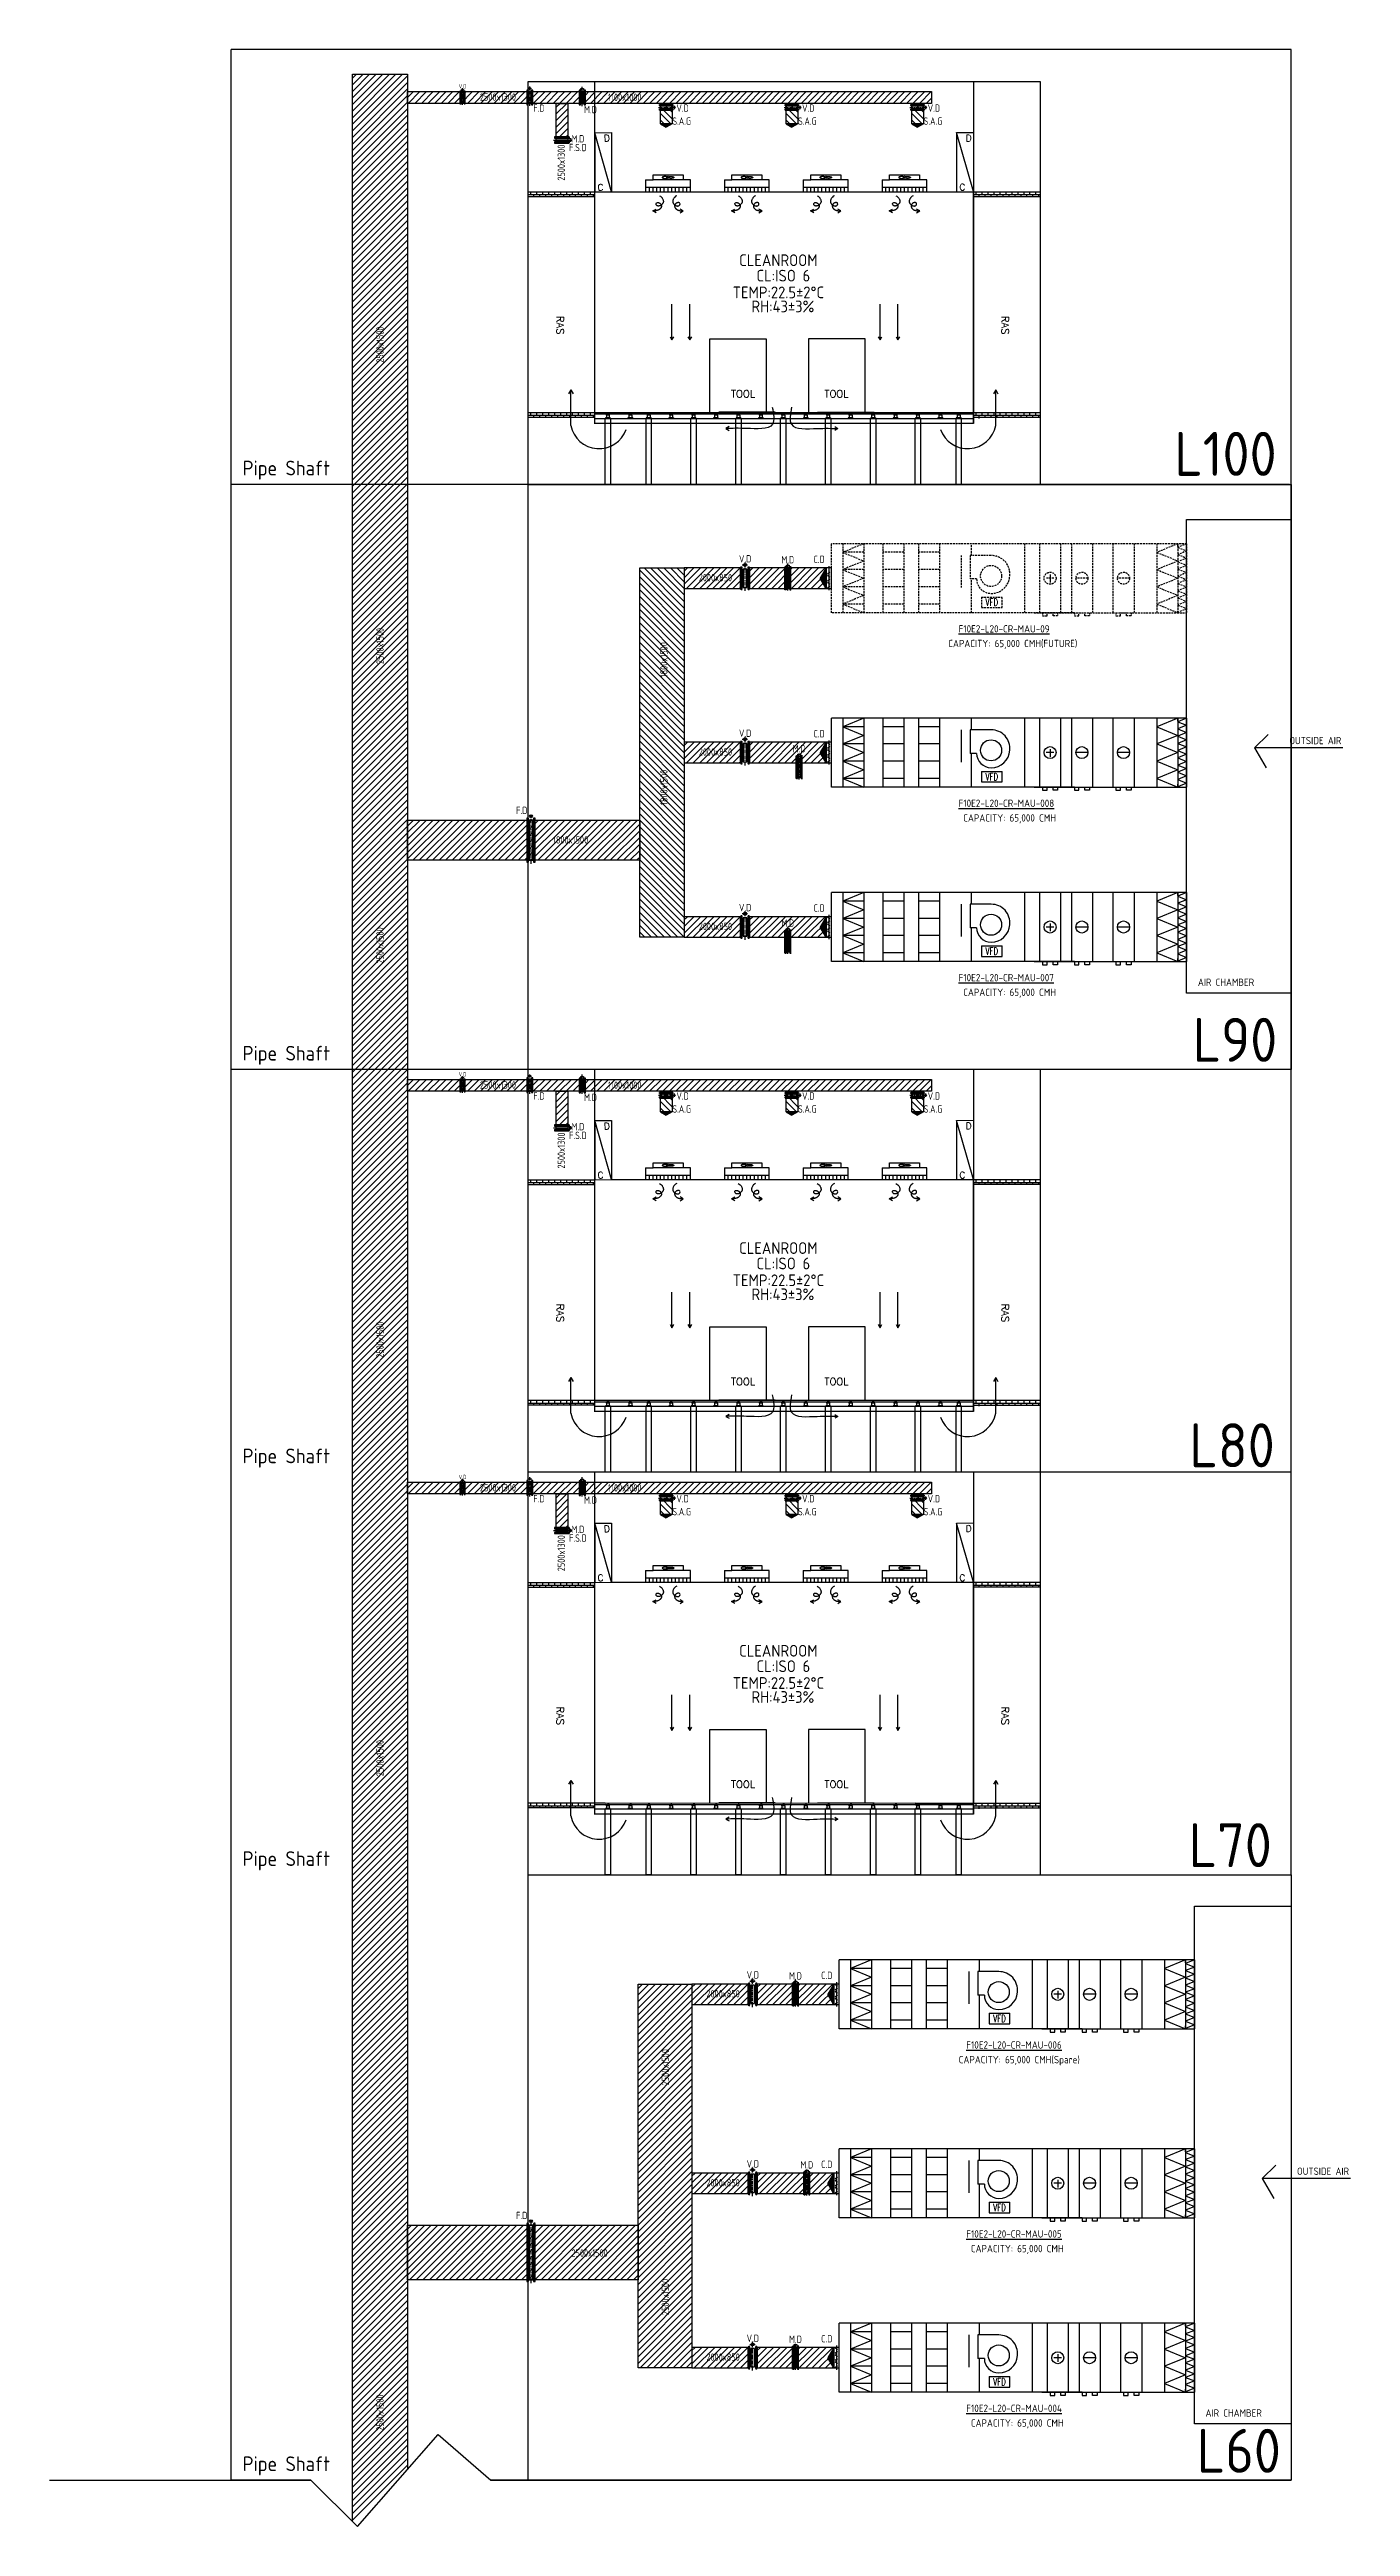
# Model space of a CAD drawing. Header units: millimetres. Extents: x 108 to 3316, y 96 to 2090.
# Drawn here: x 2872 to 3316, y 1118 to 1963 of the extents above; entities that cross this region are included whole.
import ezdxf
from ezdxf.enums import TextEntityAlignment as Align

# ---------------------------------------------------------------- set-up
doc = ezdxf.new("R2010")
doc.units = ezdxf.units.MM
doc.linetypes.add('CENTER', pattern=[2, 1.25, -0.25, 0.25, -0.25])
doc.linetypes.add('HIDDEN', pattern=[9.525, 6.35, -3.175])
for name, color, linetype in [('A-DETL-01', 1, 'Continuous'), ('DETL-TXT', 4, 'Continuous'), ('M-CEQPM-MAU', 22, 'Continuous'), ('M-CMDUCT-LINE', 15, 'Continuous'), ('M-EQPM-TXT', 4, 'Continuous'), ('M-FM-LINE3', 3, 'Continuous'), ('M-HVAC-CMDUCT', 150, 'Continuous'), ('M-HVAC-DAPR', 2, 'Continuous'), ('U-EX-TXT', 4, 'Continuous')]:
    doc.layers.add(name, color=color, linetype=linetype)
doc.styles.add('AA-TXT', font='isocp.shx', dxfattribs={"bigfont": 'chineset.shx'})
doc.styles.add('STDTEXT', font='simplex.shx', dxfattribs={"bigfont": 'china.shx'})

msp = doc.modelspace()

# ---------------------------------------------------------------- texts
at = {"layer": 'DETL-TXT', "color": 2, "ltscale": 0.1, "style": 'AA-TXT'}
for s, p in [('L100', (3255.79, 1817.13)), ('L90', (3262.05, 1617.26)), ('L80', (3260.95, 1478.95)), ('L70', (3260.69, 1342.56)), ('L60', (3263.46, 1135.98))]:
    msp.add_text(s, height=15, dxfattribs=at).set_placement(p)
at = {"layer": 'M-CEQPM-MAU', "color": 252, "style": 'STDTEXT'}
for s, p in [('D', (3062.34, 1932.29)), ('D', (3185.7, 1932.35)), ('C', (3060.16, 1915.53)), ('C', (3183.52, 1915.58)), ('D', (3062.34, 1595.33)), ('D', (3185.7, 1595.39)), ('C', (3060.16, 1578.57)), ('C', (3183.52, 1578.62)), ('D', (3062.34, 1457.97)), ('D', (3185.7, 1458.03)), ('C', (3060.16, 1441.21)), ('C', (3183.52, 1441.26))]:
    msp.add_text(s, height=2.25, rotation=1, dxfattribs=at).set_placement(p, align=Align.MIDDLE)
for p in [(3046.46, 1871.7), (3198.16, 1871.7), (3046.46, 1534.74), (3198.16, 1534.74), (3046.46, 1397.38), (3198.16, 1397.38)]:
    msp.add_text('RAS', height=2.5, rotation=270, dxfattribs=at).set_placement(p, align=Align.MIDDLE_LEFT)
for p in [(3104.65, 1845.13), (3136.5, 1845.13), (3104.65, 1508.17), (3136.5, 1508.17), (3104.65, 1370.81), (3136.5, 1370.81)]:
    msp.add_text('TOOL', height=2.5, dxfattribs=at).set_placement(p, align=Align.MIDDLE_LEFT)
at = {"layer": 'M-CEQPM-MAU', "color": 252, "linetype": 'HIDDEN', "ltscale": 0.1, "style": 'STDTEXT', "width": 0.7}
msp.add_text('VFD', height=2.5, dxfattribs=at).set_placement((3193.58, 1773.99), align=Align.MIDDLE)
at = {"layer": 'M-CEQPM-MAU', "ltscale": 0.1, "style": 'STDTEXT', "width": 0.7}
for p in [(3193.58, 1714.51), (3193.58, 1655.03), (3196.19, 1226.5), (3196.19, 1167.02)]:
    msp.add_text('VFD', height=2.5, dxfattribs=at).set_placement(p, align=Align.MIDDLE)
at = {"layer": 'M-CEQPM-MAU', "color": 3, "ltscale": 0.1, "style": 'STDTEXT', "width": 0.7}
msp.add_text('VFD', height=2.5, dxfattribs=at).set_placement((3196.19, 1290.96), align=Align.MIDDLE)
at = {"layer": 'M-EQPM-TXT', "color": 3, "style": 'AA-TXT'}
for s, p in [('CLEANROOM', (3107.44, 1890.68)), ('CL:ISO 6', (3113.34, 1885.42)), ('TEMP:22.5%%P2%%DC', (3105.23, 1879.7)), ('RH:43%%P3%%%', (3111.6, 1874.91)), ('CLEANROOM', (3107.44, 1553.72)), ('CL:ISO 6', (3113.34, 1548.47)), ('TEMP:22.5%%P2%%DC', (3105.23, 1542.74)), ('RH:43%%P3%%%', (3111.6, 1537.95)), ('CLEANROOM', (3107.44, 1416.36)), ('CL:ISO 6', (3113.34, 1411.1)), ('TEMP:22.5%%P2%%DC', (3105.23, 1405.38)), ('RH:43%%P3%%%', (3111.6, 1400.59))]:
    msp.add_text(s, height=4, dxfattribs=at).set_placement(p, align=Align.MIDDLE_LEFT)
for s, height, p in [('Pipe Shaft', 5, (2938.16, 1817.29)), ('CAPACITY: 65,000 CMH(FUTURE)', 2.5, (3178.73, 1758.69)), ('OUTSIDE AIR ', 2.5, (3295.03, 1725.59)), ('CAPACITY: 65,000 CMH', 2.5, (3183.83, 1699.2)), ('CAPACITY: 65,000 CMH', 2.5, (3183.83, 1639.72)), ('AIR CHAMBER', 2.5, (3263.84, 1643.14)), ('Pipe Shaft', 5, (2938.16, 1617.69)), ('Pipe Shaft', 5, (2938.16, 1480.33)), ('Pipe Shaft', 5, (2938.16, 1342.97)), ('CAPACITY: 65,000 CMH(Spare)', 2.5, (3182.3, 1275.65)), ('OUTSIDE AIR ', 2.5, (3297.65, 1237.59)), ('CAPACITY: 65,000 CMH', 2.5, (3186.44, 1211.2)), ('AIR CHAMBER', 2.5, (3266.45, 1155.13)), ('CAPACITY: 65,000 CMH', 2.5, (3186.44, 1151.71)), ('Pipe Shaft', 5, (2938.16, 1136.57))]:
    msp.add_text(s, height=height, dxfattribs=at).set_placement(p)
at = {"layer": 'M-EQPM-TXT', "style": 'AA-TXT'}
for s, p in [('%%UF10E2-L20-CR-MAU-09', (3182.25, 1763.69)), ('%%UF10E2-L20-CR-MAU-008', (3182.25, 1704.2)), ('%%UF10E2-L20-CR-MAU-007', (3182.25, 1644.72)), ('%%UF10E2-L20-CR-MAU-006', (3184.87, 1280.65)), ('%%UF10E2-L20-CR-MAU-005', (3184.87, 1216.2)), ('%%UF10E2-L20-CR-MAU-004', (3184.87, 1156.71))]:
    msp.add_text(s, height=2.5, dxfattribs=at).set_placement(p)
at = {"layer": 'U-EX-TXT', "style": 'AA-TXT', "width": 0.8}
for s, height, p in [('V.D', 1.438, (3013.14, 1949.98)), ('2500x1300', 2.5, (3025.19, 1946.31)), ('F.D', 2.5, (3039.15, 1942.55)), ('M.D', 2.5, (3056.74, 1942.08)), ('1100x1000', 2.5, (3068.43, 1946.24)), ('V.D', 2.5, (3088.16, 1942.56)), ('V.D', 2.5, (3131, 1942.56)), ('V.D', 2.5, (3173.84, 1942.56)), ('S.A.G', 2.5, (3087.84, 1938.13)), ('S.A.G', 2.5, (3130.68, 1938.13)), ('S.A.G', 2.5, (3173.52, 1938.13)), ('F.S.D', 2.5, (3052.46, 1929.12)), ('M.D', 2.5, (3052.46, 1932.09)), ('2000x850', 2.5, (3099.35, 1782.4)), ('V.D', 2.5, (3109.48, 1788.83)), ('2000x850', 2.5, (3099.35, 1722.92)), ('V.D', 2.5, (3109.48, 1729.35)), ('M.D', 2.5, (3127.87, 1724.04)), ('C.D', 2.5, (3134.7, 1729.19)), ('F.D', 2.5, (3033.3, 1703.02)), ('1800x1500', 2.5, (3049.95, 1692.95)), ('2000x850', 2.5, (3099.35, 1663.44)), ('V.D', 2.5, (3109.48, 1669.87)), ('M.D', 2.5, (3124.01, 1664.56)), ('C.D', 2.5, (3134.7, 1669.71)), ('V.D', 1.438, (3013.14, 1613.02)), ('2500x1300', 2.5, (3025.19, 1609.35)), ('F.D', 2.5, (3039.15, 1605.59)), ('M.D', 2.5, (3056.74, 1605.12)), ('1100x1000', 2.5, (3068.43, 1609.28)), ('V.D', 2.5, (3088.16, 1605.6)), ('V.D', 2.5, (3131, 1605.6)), ('V.D', 2.5, (3173.84, 1605.6)), ('S.A.G', 2.5, (3087.84, 1601.17)), ('S.A.G', 2.5, (3130.68, 1601.17)), ('S.A.G', 2.5, (3173.52, 1601.17)), ('F.S.D', 2.5, (3052.46, 1592.16)), ('M.D', 2.5, (3052.46, 1595.13)), ('V.D', 1.438, (3013.14, 1475.66)), ('2500x1300', 2.5, (3025.19, 1471.99)), ('1100x1000', 2.5, (3068.43, 1471.92)), ('F.D', 2.5, (3039.15, 1468.23)), ('M.D', 2.5, (3056.74, 1467.76)), ('S.A.G', 2.5, (3087.84, 1463.81)), ('V.D', 2.5, (3088.16, 1468.24)), ('S.A.G', 2.5, (3130.68, 1463.81)), ('V.D', 2.5, (3131, 1468.24)), ('S.A.G', 2.5, (3173.52, 1463.81)), ('V.D', 2.5, (3173.84, 1468.24)), ('F.S.D', 2.5, (3052.46, 1454.8)), ('M.D', 2.5, (3052.46, 1457.77)), ('V.D', 2.5, (3112.09, 1305.8)), ('M.D', 2.5, (3126.63, 1305.47)), ('C.D', 2.5, (3137.31, 1305.64)), ('2000x850', 2.5, (3101.96, 1299.37)), ('V.D', 2.5, (3112.09, 1241.34)), ('M.D', 2.5, (3130.49, 1241.01)), ('C.D', 2.5, (3137.31, 1241.18)), ('2000x850', 2.5, (3101.96, 1234.91)), ('F.D', 2.5, (3033.3, 1223.74)), ('2500x1500', 2.5, (3056.45, 1210.93)), ('V.D', 2.5, (3112.09, 1181.86)), ('C.D', 2.5, (3137.31, 1181.7)), ('2000x850', 2.5, (3101.96, 1175.43)), ('M.D', 2.5, (3126.63, 1181.53))]:
    msp.add_text(s, height=height, dxfattribs=at).set_placement(p, align=Align.MIDDLE_CENTER)
for s, p in [('2500x1300', (3046.79, 1923.97)), ('2500x1500', (2984.99, 1861.89)), ('2500x1500', (2984.99, 1759.08)), ('1800x1500', (3081.77, 1754.4)), ('1800x1500', (3081.77, 1710.85)), ('2500x1500', (2984.99, 1656.95)), ('2500x1300', (3046.79, 1587.01)), ('2500x1500', (2984.99, 1522.49)), ('2500x1300', (3046.79, 1449.65)), ('2500x1500', (2984.99, 1379.75)), ('2500x1500', (3082.27, 1274.33)), ('2500x1500', (3082.27, 1195.95)), ('2500x1500', (2984.99, 1156.53))]:
    msp.add_text(s, height=2.5, rotation=90, dxfattribs=at).set_placement(p, align=Align.MIDDLE_CENTER)
at = {"layer": 'U-EX-TXT', "color": 252, "style": 'AA-TXT', "width": 0.8}
for s, p in [('M.D', (3124.01, 1788.5)), ('C.D', (3134.7, 1788.67))]:
    msp.add_text(s, height=2.5, dxfattribs=at).set_placement(p, align=Align.MIDDLE_CENTER)

# ---------------------------------------------------------------- hatches: boundary and pattern name
at = {"layer": 'M-CEQPM-MAU'}
h = msp.add_hatch(dxfattribs=at)
h.set_pattern_fill('AR-B88', color=252, scale=0.01)
h.set_pattern_definition([(360, (-37854.5074, -82831.5138), (1e-15, 2.032), []), (90, (-37854.5074, -82831.5138), (-1.016, 2.032), [2.032, -2.032])])
h.paths.add_polyline_path([(3058.22, 1914), (3035.47, 1914), (3035.47, 1912.39), (3058.22, 1912.39)])
h = msp.add_hatch(dxfattribs=at)
h.set_pattern_fill('AR-B88', color=252, scale=0.01)
h.set_pattern_definition([(360, (-37702.6551, -82831.4615), (1e-15, 2.032), []), (90, (-37702.6551, -82831.4615), (-1.016, 2.032), [2.032, -2.032])])
h.paths.add_polyline_path([(3210.08, 1914.05), (3187.32, 1914.05), (3187.32, 1912.45), (3210.08, 1912.45)])
h = msp.add_hatch(dxfattribs=at)
h.set_pattern_fill('AR-B88', color=252, scale=0.01)
h.set_pattern_definition([(360, (-37854.5074, -82906.7417), (1e-15, 2.032), []), (90, (-37854.5074, -82906.7417), (-1.016, 2.032), [2.032, -2.032])])
h.paths.add_polyline_path([(3058.22, 1838.77), (3035.47, 1838.77), (3035.47, 1837.17), (3058.22, 1837.17)])
h = msp.add_hatch(dxfattribs=at)
h.set_pattern_fill('AR-B88', color=252, scale=0.01)
h.set_pattern_definition([(360, (-37702.6551, -82906.7559), (1e-15, 2.032), []), (90, (-37702.6551, -82906.7559), (-1.016, 2.032), [2.032, -2.032])])
h.paths.add_polyline_path([(3210.08, 1838.76), (3187.32, 1838.76), (3187.32, 1837.15), (3210.08, 1837.15)])
h = msp.add_hatch(dxfattribs=at)
h.set_pattern_fill('AR-B88', color=252, scale=0.01)
h.set_pattern_definition([(360, (-37854.5074, -83168.473), (1e-15, 2.032), []), (90, (-37854.5074, -83168.4729), (-1.016, 2.032), [2.032, -2.032])])
h.paths.add_polyline_path([(3058.22, 1577.04), (3035.47, 1577.04), (3035.47, 1575.44), (3058.22, 1575.44)])
h = msp.add_hatch(dxfattribs=at)
h.set_pattern_fill('AR-B88', color=252, scale=0.01)
h.set_pattern_definition([(360, (-37702.6551, -83168.4206), (1e-15, 2.032), []), (90, (-37702.6551, -83168.4206), (-1.016, 2.032), [2.032, -2.032])])
h.paths.add_polyline_path([(3210.08, 1577.1), (3187.32, 1577.1), (3187.32, 1575.49), (3210.08, 1575.49)])
h = msp.add_hatch(dxfattribs=at)
h.set_pattern_fill('AR-B88', color=252, scale=0.01)
h.set_pattern_definition([(360, (-37854.5074, -83243.7008), (1e-15, 2.032), []), (90, (-37854.5074, -83243.7008), (-1.016, 2.032), [2.032, -2.032])])
h.paths.add_polyline_path([(3058.22, 1501.81), (3035.47, 1501.81), (3035.47, 1500.21), (3058.22, 1500.21)])
h = msp.add_hatch(dxfattribs=at)
h.set_pattern_fill('AR-B88', color=252, scale=0.01)
h.set_pattern_definition([(360, (-37702.6551, -83243.715), (1e-15, 2.032), []), (90, (-37702.6551, -83243.715), (-1.016, 2.032), [2.032, -2.032])])
h.paths.add_polyline_path([(3210.08, 1501.8), (3187.32, 1501.8), (3187.32, 1500.19), (3210.08, 1500.19)])
h = msp.add_hatch(dxfattribs=at)
h.set_pattern_fill('AR-B88', color=252, scale=0.01)
h.set_pattern_definition([(360, (-37854.5074, -83305.8333), (1e-15, 2.032), []), (90, (-37854.5074, -83305.8333), (-1.016, 2.032), [2.032, -2.032])])
h.paths.add_polyline_path([(3058.22, 1439.68), (3035.47, 1439.68), (3035.47, 1438.08), (3058.22, 1438.08)])
h = msp.add_hatch(dxfattribs=at)
h.set_pattern_fill('AR-B88', color=252, scale=0.01)
h.set_pattern_definition([(360, (-37702.6551, -83305.781), (1e-15, 2.032), []), (90, (-37702.6551, -83305.781), (-1.016, 2.032), [2.032, -2.032])])
h.paths.add_polyline_path([(3210.08, 1439.73), (3187.32, 1439.73), (3187.32, 1438.13), (3210.08, 1438.13)])
h = msp.add_hatch(dxfattribs=at)
h.set_pattern_fill('AR-B88', color=252, scale=0.01)
h.set_pattern_definition([(360, (-37854.5074, -83381.0612), (1e-15, 2.032), []), (90, (-37854.5074, -83381.0612), (-1.016, 2.032), [2.032, -2.032])])
h.paths.add_polyline_path([(3058.22, 1364.45), (3035.47, 1364.45), (3035.47, 1362.85), (3058.22, 1362.85)])
h = msp.add_hatch(dxfattribs=at)
h.set_pattern_fill('AR-B88', color=252, scale=0.01)
h.set_pattern_definition([(360, (-37702.6551, -83381.0754), (1e-15, 2.032), []), (90, (-37702.6551, -83381.0754), (-1.016, 2.032), [2.032, -2.032])])
h.paths.add_polyline_path([(3210.08, 1364.44), (3187.32, 1364.44), (3187.32, 1362.83), (3210.08, 1362.83)])
at = {"layer": 'M-CMDUCT-LINE'}
h = msp.add_hatch(dxfattribs=at)
h.set_pattern_fill('ANSI31', color=256, scale=0.5, style=0)
h.set_pattern_definition([(45, (-38082.3823, -80989.0873), (-1.122532015, 1.122532015), [])])
h.paths.add_polyline_path([(2975.55, 1213.38), (2994.34, 1213.38), (2994.34, 1954.15), (2975.55, 1954.15)])
h.paths.add_polyline_path([(2994.34, 1201.59), (2994.34, 1213.38), (2975.55, 1213.38), (2975.55, 1201.59), (2975.55, 1119.38), (2973.81, 1117.67), (2994.34, 1137.17)])
h = msp.add_hatch(dxfattribs=at)
h.set_pattern_fill('ANSI31', color=256, scale=0.5, style=0)
h.set_pattern_definition([(45, (3886.3141, 1771.7414), (-1.122532, 1.122532), [])])
h.paths.add_polyline_path([(2994.34, 1948.19), (3053.11, 1948.19), (3053.11, 1944.19), (2994.34, 1944.19)])
h = msp.add_hatch(dxfattribs=at)
h.set_pattern_fill('ANSI31', color=256, scale=0.5, style=0)
h.set_pattern_definition([(45, (528.723, 459.2613), (-1.122532, 1.122532), [])])
h.paths.add_polyline_path([(3049.03, 1944.19), (3045.03, 1944.19), (3045.03, 1932.72), (3049.03, 1932.72)])
h = msp.add_hatch(dxfattribs=at)
h.set_pattern_fill('ANSI31', color=256, scale=0.5, style=0)
h.set_pattern_definition([(45, (3892.2833, 1771.7414), (-1.122532, 1.122532), [])])
h.paths.add_polyline_path([(3054.99, 1948.19), (3173, 1948.19), (3173, 1944.19), (3054.99, 1944.19)])
h = msp.add_hatch(dxfattribs=at)
h.set_pattern_fill('ANSI31', color=256, scale=0.5, angle=-90, style=0)
h.set_pattern_definition([(315, (2908.1471, 1109.5747), (1.122532, 1.122532), [])])
h.paths.add_polyline_path([(3084.6, 1944.19), (3084.6, 1937.16), (3080.6, 1937.16), (3080.6, 1944.19)])
h = msp.add_hatch(dxfattribs=at)
h.set_pattern_fill('ANSI31', color=256, scale=0.5, angle=-90, style=0)
h.set_pattern_definition([(315, (2950.9879, 1109.5747), (1.122532, 1.122532), [])])
h.paths.add_polyline_path([(3127.44, 1944.19), (3127.44, 1937.16), (3123.44, 1937.16), (3123.44, 1944.19)])
h = msp.add_hatch(dxfattribs=at)
h.set_pattern_fill('ANSI31', color=256, scale=0.5, angle=-90, style=0)
h.set_pattern_definition([(315, (2993.8287, 1109.5747), (1.122532, 1.122532), [])])
h.paths.add_polyline_path([(3170.28, 1944.19), (3170.28, 1937.16), (3166.28, 1937.16), (3166.28, 1944.19)])
h = msp.add_hatch(dxfattribs=at)
h.set_pattern_fill('ANSI31', color=256, scale=0.5, angle=-90, style=0)
h.set_pattern_definition([(315, (2909.2709, 983.8308), (1.122532, 1.122532), [])])
h.paths.add_polyline_path([(3088.72, 1785.71), (3088.72, 1659.74), (3073.52, 1659.74), (3073.52, 1785.71)])
h = msp.add_hatch(dxfattribs=at)
h.set_pattern_fill('ANSI31', color=256, scale=0.5, style=0)
h.set_pattern_definition([(45, (3785.9153, 1606.2564), (-1.122532, 1.122532), [])])
h.paths.add_polyline_path([(3107.87, 1785.71), (3088.72, 1785.71), (3088.72, 1778.71), (3107.87, 1778.71)])
h = msp.add_hatch(dxfattribs=at)
h.set_pattern_fill('ANSI31', color=252, scale=0.5, style=0)
h.set_pattern_definition([(45, (3808.176, 1606.2564), (-1.122532, 1.122532), [])])
h.paths.add_polyline_path([(3137.08, 1785.71), (3110.98, 1785.71), (3110.98, 1778.71), (3137.08, 1778.71)])
h = msp.add_hatch(dxfattribs=at)
h.set_pattern_fill('ANSI31', color=256, scale=0.5, style=0)
h.set_pattern_definition([(45, (3785.9153, 1546.7733), (-1.122532, 1.122532), [])])
h.paths.add_polyline_path([(3107.87, 1726.23), (3088.72, 1726.23), (3088.72, 1719.23), (3107.87, 1719.23)])
h = msp.add_hatch(dxfattribs=at)
h.set_pattern_fill('ANSI31', color=256, scale=0.5, style=0)
h.set_pattern_definition([(45, (3808.176, 1546.7733), (-1.122532, 1.122532), [])])
h.paths.add_polyline_path([(3137.08, 1726.23), (3110.98, 1726.23), (3110.98, 1719.23), (3137.08, 1719.23)])
h = msp.add_hatch(dxfattribs=at)
h.set_pattern_fill('ANSI31', color=256, scale=0.5, style=0)
h.set_pattern_definition([(45, (3773.341, 1513.5414), (-1.122532, 1.122532), [])])
h.paths.add_polyline_path([(2994.34, 1699.72), (3073.52, 1699.72), (3073.52, 1685.99), (2994.34, 1685.99)])
h = msp.add_hatch(dxfattribs=at)
h.set_pattern_fill('ANSI31', color=256, scale=0.5, style=0)
h.set_pattern_definition([(45, (3785.9153, 1487.2902), (-1.122532, 1.122532), [])])
h.paths.add_polyline_path([(3107.87, 1666.74), (3088.72, 1666.74), (3088.72, 1659.74), (3107.87, 1659.74)])
h = msp.add_hatch(dxfattribs=at)
h.set_pattern_fill('ANSI31', color=256, scale=0.5, style=0)
h.set_pattern_definition([(45, (3808.176, 1487.2902), (-1.122532, 1.122532), [])])
h.paths.add_polyline_path([(3137.08, 1666.74), (3110.98, 1666.74), (3110.98, 1659.74), (3137.08, 1659.74)])
h = msp.add_hatch(dxfattribs=at)
h.set_pattern_fill('ANSI31', color=256, scale=0.5, style=0)
h.set_pattern_definition([(45, (3886.3141, 1434.7824), (-1.122532, 1.122532), [])])
h.paths.add_polyline_path([(2994.34, 1611.23), (3053.11, 1611.23), (3053.11, 1607.23), (2994.34, 1607.23)])
h = msp.add_hatch(dxfattribs=at)
h.set_pattern_fill('ANSI31', color=256, scale=0.5, style=0)
h.set_pattern_definition([(45, (528.723, 122.3022), (-1.122532, 1.122532), [])])
h.paths.add_polyline_path([(3049.03, 1607.23), (3045.03, 1607.23), (3045.03, 1595.76), (3049.03, 1595.76)])
h = msp.add_hatch(dxfattribs=at)
h.set_pattern_fill('ANSI31', color=256, scale=0.5, style=0)
h.set_pattern_definition([(45, (3892.2833, 1434.7824), (-1.122532, 1.122532), [])])
h.paths.add_polyline_path([(3054.99, 1611.23), (3173, 1611.23), (3173, 1607.23), (3054.99, 1607.23)])
h = msp.add_hatch(dxfattribs=at)
h.set_pattern_fill('ANSI31', color=256, scale=0.5, angle=-90, style=0)
h.set_pattern_definition([(315, (2908.1471, 772.6156), (1.122532, 1.122532), [])])
h.paths.add_polyline_path([(3084.6, 1607.23), (3084.6, 1600.21), (3080.6, 1600.21), (3080.6, 1607.23)])
h = msp.add_hatch(dxfattribs=at)
h.set_pattern_fill('ANSI31', color=256, scale=0.5, angle=-90, style=0)
h.set_pattern_definition([(315, (2950.9879, 772.6156), (1.122532, 1.122532), [])])
h.paths.add_polyline_path([(3127.44, 1607.23), (3127.44, 1600.21), (3123.44, 1600.21), (3123.44, 1607.23)])
h = msp.add_hatch(dxfattribs=at)
h.set_pattern_fill('ANSI31', color=256, scale=0.5, angle=-90, style=0)
h.set_pattern_definition([(315, (2993.8287, 772.6156), (1.122532, 1.122532), [])])
h.paths.add_polyline_path([(3170.28, 1607.23), (3170.28, 1600.21), (3166.28, 1600.21), (3166.28, 1607.23)])
h = msp.add_hatch(dxfattribs=at)
h.set_pattern_fill('ANSI31', color=256, scale=0.5, style=0)
h.set_pattern_definition([(45, (3886.3141, 1297.422), (-1.122532, 1.122532), [])])
h.paths.add_polyline_path([(2994.34, 1473.87), (3053.11, 1473.87), (3053.11, 1469.87), (2994.34, 1469.87)])
h = msp.add_hatch(dxfattribs=at)
h.set_pattern_fill('ANSI31', color=256, scale=0.5, style=0)
h.set_pattern_definition([(45, (3892.2833, 1297.422), (-1.122532, 1.122532), [])])
h.paths.add_polyline_path([(3054.99, 1473.87), (3173, 1473.87), (3173, 1469.87), (3054.99, 1469.87)])
h = msp.add_hatch(dxfattribs=at)
h.set_pattern_fill('ANSI31', color=256, scale=0.5, style=0)
h.set_pattern_definition([(45, (528.723, -15.0582), (-1.122532, 1.122532), [])])
h.paths.add_polyline_path([(3049.03, 1469.87), (3045.03, 1469.87), (3045.03, 1458.4), (3049.03, 1458.4)])
h = msp.add_hatch(dxfattribs=at)
h.set_pattern_fill('ANSI31', color=256, scale=0.5, angle=-90, style=0)
h.set_pattern_definition([(315, (2908.1471, 635.2552), (1.122532, 1.122532), [])])
h.paths.add_polyline_path([(3084.6, 1469.87), (3084.6, 1462.85), (3080.6, 1462.85), (3080.6, 1469.87)])
h = msp.add_hatch(dxfattribs=at)
h.set_pattern_fill('ANSI31', color=256, scale=0.5, angle=-90, style=0)
h.set_pattern_definition([(315, (2950.9879, 635.2552), (1.122532, 1.122532), [])])
h.paths.add_polyline_path([(3127.44, 1469.87), (3127.44, 1462.85), (3123.44, 1462.85), (3123.44, 1469.87)])
h = msp.add_hatch(dxfattribs=at)
h.set_pattern_fill('ANSI31', color=256, scale=0.5, angle=-90, style=0)
h.set_pattern_definition([(315, (2993.8287, 635.2552), (1.122532, 1.122532), [])])
h.paths.add_polyline_path([(3170.28, 1469.87), (3170.28, 1462.85), (3166.28, 1462.85), (3166.28, 1469.87)])
h = msp.add_hatch(dxfattribs=at)
h.set_pattern_fill('ANSI31', color=256, scale=0.5, style=0)
h.set_pattern_definition([(45, (-37981.9416, -81157.166), (-1.122532015, 1.122532015), [])])
h.paths.add_polyline_path([(3091.34, 1302.68), (3091.34, 1171.74), (3072.96, 1171.74), (3072.96, 1302.68)])
h = msp.add_hatch(dxfattribs=at)
h.set_pattern_fill('ANSI31', color=256, scale=0.5, style=0)
h.set_pattern_definition([(45, (3788.5302, 1123.2226), (-1.122532, 1.122532), [])])
h.paths.add_polyline_path([(3110.48, 1302.68), (3091.34, 1302.68), (3091.34, 1295.68), (3110.48, 1295.68)])
h = msp.add_hatch(dxfattribs=at)
h.set_pattern_fill('ANSI31', color=256, scale=0.5, style=0)
h.set_pattern_definition([(45, (3810.7908, 1123.2226), (-1.122532, 1.122532), [])])
h.paths.add_polyline_path([(3139.69, 1302.68), (3113.6, 1302.68), (3113.6, 1295.68), (3139.69, 1295.68)])
h = msp.add_hatch(dxfattribs=at)
h.set_pattern_fill('ANSI31', color=256, scale=0.5, style=0)
h.set_pattern_definition([(45, (3788.5302, 1058.7664), (-1.122532, 1.122532), [])])
h.paths.add_polyline_path([(3110.48, 1238.22), (3091.34, 1238.22), (3091.34, 1231.22), (3110.48, 1231.22)])
h = msp.add_hatch(dxfattribs=at)
h.set_pattern_fill('ANSI31', color=256, scale=0.5, style=0)
h.set_pattern_definition([(45, (3810.7908, 1058.7664), (-1.122532, 1.122532), [])])
h.paths.add_polyline_path([(3139.69, 1238.22), (3113.6, 1238.22), (3113.6, 1231.22), (3139.69, 1231.22)])
h = msp.add_hatch(dxfattribs=at)
h.set_pattern_fill('ANSI31', color=256, scale=0.5, style=0)
h.set_pattern_definition([(45, (3794.7442, 1029.3953), (-1.122532, 1.122532), [])])
h.paths.add_polyline_path([(2994.34, 1220.45), (3072.96, 1220.45), (3072.96, 1201.85), (2994.34, 1201.85)])
h = msp.add_hatch(dxfattribs=at)
h.set_pattern_fill('ANSI31', color=256, scale=0.5, style=0)
h.set_pattern_definition([(45, (3788.5302, 999.2832), (-1.122532, 1.122532), [])])
h.paths.add_polyline_path([(3110.48, 1178.74), (3091.34, 1178.74), (3091.34, 1171.74), (3110.48, 1171.74)])
h = msp.add_hatch(dxfattribs=at)
h.set_pattern_fill('ANSI31', color=256, scale=0.5, style=0)
h.set_pattern_definition([(45, (3810.7908, 999.2832), (-1.122532, 1.122532), [])])
h.paths.add_polyline_path([(3139.69, 1178.74), (3113.6, 1178.74), (3113.6, 1171.74), (3139.69, 1171.74)])
at = {"layer": 'M-FM-LINE3', "linetype": 'Continuous'}
h = msp.add_hatch(color=256, dxfattribs=at)
edge = h.paths.add_edge_path()
edge.add_arc((3036.05, 1949.27), 0.333, 0, 360)
h = msp.add_hatch(color=256, dxfattribs=at)
edge = h.paths.add_edge_path()
edge.add_arc((3036.47, 1701.07), 0.472, 0, 360)
h = msp.add_hatch(color=256, dxfattribs=at)
edge = h.paths.add_edge_path()
edge.add_arc((3036.05, 1612.32), 0.333, 0, 360)
h = msp.add_hatch(color=256, dxfattribs=at)
edge = h.paths.add_edge_path()
edge.add_arc((3036.05, 1474.96), 0.333, 0, 360)
h = msp.add_hatch(color=256, dxfattribs=at)
edge = h.paths.add_edge_path()
edge.add_arc((3036.47, 1221.8), 0.472, 0, 360)
at = {"layer": 'M-HVAC-CMDUCT'}
for color, points in [(256, [(3084.6, 1937.16), (3080.6, 1937.16), (3082.6, 1936.01)]), (256, [(3127.44, 1937.16), (3123.44, 1937.16), (3125.44, 1936.01)]), (256, [(3170.28, 1937.16), (3166.28, 1937.16), (3168.28, 1936.01)]), (252, [(3137.08, 1778.71), (3135.06, 1782.21), (3137.08, 1785.71)]), (256, [(3137.08, 1719.23), (3135.06, 1722.73), (3137.08, 1726.23)]), (256, [(3137.08, 1659.74), (3135.06, 1663.24), (3137.08, 1666.74)]), (256, [(3084.6, 1600.21), (3080.6, 1600.21), (3082.6, 1599.05)]), (256, [(3127.44, 1600.21), (3123.44, 1600.21), (3125.44, 1599.05)]), (256, [(3170.28, 1600.21), (3166.28, 1600.21), (3168.28, 1599.05)]), (256, [(3084.6, 1462.85), (3080.6, 1462.85), (3082.6, 1461.69)]), (256, [(3127.44, 1462.85), (3123.44, 1462.85), (3125.44, 1461.69)]), (256, [(3170.28, 1462.85), (3166.28, 1462.85), (3168.28, 1461.69)]), (256, [(3139.69, 1231.22), (3137.67, 1234.72), (3139.69, 1238.22)]), (256, [(3139.69, 1171.74), (3137.67, 1175.24), (3139.69, 1178.74)])]:
    msp.add_hatch(color=color, dxfattribs=at).paths.add_polyline_path(points)
at = {"layer": 'M-HVAC-CMDUCT', "ltscale": 0.1}
for color, points in [(252, [(3137.08, 1778.71), (3135.06, 1782.21), (3137.08, 1785.71)]), (256, [(3137.08, 1719.23), (3135.06, 1722.73), (3137.08, 1726.23)]), (256, [(3137.08, 1659.74), (3135.06, 1663.24), (3137.08, 1666.74)]), (256, [(3139.69, 1231.22), (3137.67, 1234.72), (3139.69, 1238.22)]), (256, [(3139.69, 1171.74), (3137.67, 1175.24), (3139.69, 1178.74)])]:
    msp.add_hatch(color=color, dxfattribs=at).paths.add_polyline_path(points)
at = {"layer": 'M-HVAC-CMDUCT', "ltscale": 0.05}
msp.add_hatch(color=3, dxfattribs=at).paths.add_polyline_path([(3139.69, 1295.68), (3137.67, 1299.18), (3139.69, 1302.68)])
msp.add_hatch(color=3, dxfattribs=at).paths.add_polyline_path([(3139.69, 1295.68), (3137.67, 1299.18), (3139.69, 1302.68)])

# ---------------------------------------------------------------- linework, layer by layer
at = {"color": 252}
for points in [[(3035.47, 1914), (3058.22, 1914)], [(3035.47, 1912.39), (3058.22, 1912.39)], [(3187.32, 1914.05), (3210.08, 1914.05)], [(3187.32, 1912.45), (3210.08, 1912.45)], [(3035.47, 1838.77), (3058.22, 1838.77)], [(3035.47, 1837.17), (3058.22, 1837.17)], [(3187.32, 1838.76), (3210.08, 1838.76)], [(3187.32, 1837.15), (3210.08, 1837.15)], [(3035.47, 1577.04), (3058.22, 1577.04)], [(3035.47, 1575.44), (3058.22, 1575.44)], [(3187.32, 1577.1), (3210.08, 1577.1)], [(3187.32, 1575.49), (3210.08, 1575.49)], [(3035.47, 1501.81), (3058.22, 1501.81)], [(3035.47, 1500.21), (3058.22, 1500.21)], [(3187.32, 1501.8), (3210.08, 1501.8)], [(3187.32, 1500.19), (3210.08, 1500.19)], [(3035.47, 1439.68), (3058.22, 1439.68)], [(3035.47, 1438.08), (3058.22, 1438.08)], [(3187.32, 1439.73), (3210.08, 1439.73)], [(3187.32, 1438.13), (3210.08, 1438.13)], [(3035.47, 1364.45), (3058.22, 1364.45)], [(3035.47, 1362.85), (3058.22, 1362.85)], [(3187.32, 1364.44), (3210.08, 1364.44)], [(3187.32, 1362.83), (3210.08, 1362.83)]]:
    msp.add_lwpolyline(points, dxfattribs=at)
at = {"layer": 'A-DETL-01', "color": 252, "linetype": 'Continuous'}
for p, q in [((3187.32, 1951.59), (3187.32, 1834.93)), ((3210.08, 1951.59), (3210.08, 1814.23)), ((3187.32, 1614.63), (3187.32, 1497.98)), ((3210.08, 1614.63), (3210.08, 1477.27)), ((3187.32, 1477.27), (3187.32, 1360.62)), ((3210.08, 1477.27), (3210.08, 1339.91))]:
    msp.add_line(p, q, dxfattribs=at)
at = {"layer": 'A-DETL-01', "color": 252}
for points in [[(2934.27, 1133.51), (2934.27, 1962.54)], [(3295.62, 1339.91), (3295.62, 1962.54)], [(3035.47, 1951.59), (3210.08, 1951.59)], [(3283.16, 1724.34), (3287.77, 1728.94)], [(3313.24, 1724.34), (3283.16, 1724.34), (3287.07, 1717.55)], [(3295.62, 1477.27), (3035.47, 1477.27)], [(3285.77, 1236.33), (3290.38, 1240.94)], [(3315.85, 1236.33), (3285.77, 1236.33), (3289.69, 1229.55)], [(2872.32, 1133.51), (2961.42, 1133.51), (2977.26, 1117.67), (3004.79, 1149.09), (3022.8, 1133.51), (3295.62, 1133.51)], [(2961.42, 1133.51), (2934.27, 1133.51)], [(3035.47, 1133.51), (3022.8, 1133.51)]]:
    msp.add_lwpolyline(points, dxfattribs=at)
for points in [[(3035.47, 1814.23), (3295.62, 1814.23), (3295.62, 1614.63), (3035.47, 1614.63)], [(3260.01, 1802.28), (3295.62, 1802.28), (3295.62, 1640.67), (3260.01, 1640.67)], [(3035.47, 1339.91), (3295.62, 1339.91), (3295.62, 1133.51), (3035.47, 1133.51)], [(3262.63, 1329.27), (3295.62, 1329.27), (3295.62, 1152.66), (3262.63, 1152.66)]]:
    msp.add_lwpolyline(points, close=True, dxfattribs=at)
at = {"layer": 'M-CEQPM-MAU', "color": 252, "ltscale": 0.1}
for p, q in [((3058.22, 1834.88), (3058.22, 1951.59)), ((3075.54, 1918.05), (3078.09, 1918.05)), ((3075.54, 1918.05), (3075.54, 1914.05)), ((3078.09, 1918.05), (3078.09, 1919.75)), ((3078.09, 1919.75), (3088.29, 1919.75)), ((3088.29, 1918.05), (3078.09, 1918.05)), ((3088.29, 1919.75), (3088.29, 1918.05)), ((3090.84, 1918.05), (3088.29, 1918.05)), ((3090.84, 1914.05), (3090.84, 1918.05)), ((3102.42, 1918.05), (3104.97, 1918.05)), ((3102.42, 1918.05), (3102.42, 1914.05)), ((3104.97, 1918.05), (3104.97, 1919.75)), ((3104.97, 1919.75), (3115.17, 1919.75)), ((3115.17, 1918.05), (3104.97, 1918.05)), ((3115.17, 1919.75), (3115.17, 1918.05)), ((3117.72, 1918.05), (3115.17, 1918.05)), ((3117.72, 1914.05), (3117.72, 1918.05)), ((3129.3, 1918.05), (3131.85, 1918.05)), ((3129.3, 1918.05), (3129.3, 1914.05)), ((3131.85, 1918.05), (3131.85, 1919.75)), ((3131.85, 1919.75), (3142.05, 1919.75)), ((3142.05, 1918.05), (3131.85, 1918.05)), ((3142.05, 1919.75), (3142.05, 1918.05)), ((3144.6, 1918.05), (3142.05, 1918.05)), ((3144.6, 1914.05), (3144.6, 1918.05)), ((3156.18, 1918.05), (3158.73, 1918.05)), ((3156.18, 1918.05), (3156.18, 1914.05)), ((3158.73, 1918.05), (3158.73, 1919.75)), ((3158.73, 1919.75), (3168.93, 1919.75)), ((3168.93, 1918.05), (3158.73, 1918.05)), ((3168.93, 1919.75), (3168.93, 1918.05)), ((3171.48, 1918.05), (3168.93, 1918.05)), ((3171.48, 1914.05), (3171.48, 1918.05)), ((3063.96, 1914.05), (3187.32, 1914.05)), ((3075.54, 1915.55), (3090.84, 1915.55)), ((3075.54, 1914.05), (3090.84, 1914.05)), ((3076.82, 1914.05), (3076.82, 1915.55)), ((3078.09, 1914.05), (3078.09, 1915.55)), ((3079.37, 1914.05), (3079.37, 1915.55)), ((3080.64, 1914.05), (3080.64, 1915.55)), ((3081.92, 1914.05), (3081.92, 1915.55)), ((3083.19, 1914.05), (3083.19, 1915.55)), ((3084.47, 1914.05), (3084.47, 1915.55)), ((3085.74, 1914.05), (3085.74, 1915.55)), ((3087.02, 1914.05), (3087.02, 1915.55)), ((3088.29, 1914.05), (3088.29, 1915.55)), ((3089.57, 1914.05), (3089.57, 1915.55)), ((3102.42, 1915.55), (3117.72, 1915.55)), ((3102.42, 1914.05), (3117.72, 1914.05)), ((3103.7, 1914.05), (3103.7, 1915.55)), ((3104.97, 1914.05), (3104.97, 1915.55)), ((3106.25, 1914.05), (3106.25, 1915.55)), ((3107.52, 1914.05), (3107.52, 1915.55)), ((3108.8, 1914.05), (3108.8, 1915.55)), ((3110.07, 1914.05), (3110.07, 1915.55)), ((3111.35, 1914.05), (3111.35, 1915.55)), ((3112.62, 1914.05), (3112.62, 1915.55)), ((3113.9, 1914.05), (3113.9, 1915.55)), ((3115.17, 1914.05), (3115.17, 1915.55)), ((3116.45, 1914.05), (3116.45, 1915.55)), ((3129.3, 1915.55), (3144.6, 1915.55)), ((3129.3, 1914.05), (3144.6, 1914.05)), ((3130.58, 1914.05), (3130.58, 1915.55)), ((3131.85, 1914.05), (3131.85, 1915.55)), ((3133.13, 1914.05), (3133.13, 1915.55)), ((3134.4, 1914.05), (3134.4, 1915.55)), ((3135.68, 1914.05), (3135.68, 1915.55)), ((3136.95, 1914.05), (3136.95, 1915.55)), ((3138.23, 1914.05), (3138.23, 1915.55)), ((3139.5, 1914.05), (3139.5, 1915.55)), ((3140.78, 1914.05), (3140.78, 1915.55)), ((3142.05, 1914.05), (3142.05, 1915.55)), ((3143.33, 1914.05), (3143.33, 1915.55)), ((3156.18, 1915.55), (3171.48, 1915.55)), ((3156.18, 1914.05), (3171.48, 1914.05)), ((3157.45, 1914.05), (3157.45, 1915.55)), ((3158.73, 1914.05), (3158.73, 1915.55)), ((3160, 1914.05), (3160, 1915.55)), ((3161.28, 1914.05), (3161.28, 1915.55)), ((3162.55, 1914.05), (3162.55, 1915.55)), ((3163.83, 1914.05), (3163.83, 1915.55)), ((3165.1, 1914.05), (3165.1, 1915.55)), ((3166.38, 1914.05), (3166.38, 1915.55)), ((3167.65, 1914.05), (3167.65, 1915.55)), ((3168.93, 1914.05), (3168.93, 1915.55)), ((3170.2, 1914.05), (3170.2, 1915.55)), ((3187.32, 1834.93), (3187.32, 1914.05)), ((3058.22, 1838.77), (3061.74, 1838.77)), ((3061.74, 1838.14), (3058.22, 1838.14)), ((3061.74, 1838.76), (3167.44, 1838.77)), ((3167.44, 1838.14), (3061.74, 1838.12)), ((3063.48, 1836.86), (3061.88, 1836.86)), ((3061.88, 1836.86), (3061.88, 1836.73)), ((3063.48, 1836.73), (3061.88, 1836.73)), ((3062.2, 1837.79), (3062.2, 1836.95)), ((3063.16, 1837.79), (3062.2, 1837.79)), ((3062.2, 1836.95), (3063.16, 1836.95)), ((3063.12, 1837.93), (3062.24, 1837.93)), ((3062.24, 1837.79), (3062.24, 1837.93)), ((3062.25, 1836.95), (3062.25, 1836.87)), ((3062.26, 1838.25), (3062.34, 1838.25)), ((3062.26, 1838.25), (3062.26, 1837.93)), ((3062.34, 1838.25), (3062.34, 1838.19)), ((3062.63, 1838.19), (3062.34, 1838.19)), ((3062.68, 1838.83), (3062.58, 1838.19)), ((3062.63, 1838.25), (3062.61, 1837.93)), ((3062.73, 1838.25), (3062.63, 1838.25)), ((3062.68, 1838.83), (3062.78, 1838.19)), ((3062.73, 1838.25), (3062.74, 1837.93)), ((3063.01, 1838.19), (3062.73, 1838.19)), ((3063.01, 1838.25), (3063.01, 1838.19)), ((3063.09, 1838.25), (3063.01, 1838.25)), ((3063.09, 1838.25), (3063.09, 1837.93)), ((3063.11, 1836.95), (3063.11, 1836.86)), ((3063.12, 1837.79), (3063.12, 1837.93)), ((3063.16, 1837.79), (3063.16, 1836.95)), ((3063.48, 1836.86), (3063.48, 1836.73)), ((3071.13, 1836.86), (3069.53, 1836.86)), ((3069.53, 1836.86), (3069.53, 1836.73)), ((3071.13, 1836.73), (3069.53, 1836.73)), ((3069.85, 1837.79), (3069.85, 1836.95)), ((3070.81, 1837.79), (3069.85, 1837.79)), ((3069.85, 1836.95), (3070.81, 1836.95)), ((3070.77, 1837.93), (3069.89, 1837.93)), ((3069.89, 1837.79), (3069.89, 1837.93)), ((3069.9, 1836.95), (3069.9, 1836.87)), ((3069.91, 1838.25), (3069.99, 1838.25)), ((3069.91, 1838.25), (3069.91, 1837.93)), ((3069.99, 1838.25), (3069.99, 1838.19)), ((3070.28, 1838.19), (3069.99, 1838.19)), ((3070.33, 1838.83), (3070.23, 1838.19)), ((3070.28, 1838.25), (3070.26, 1837.93)), ((3070.38, 1838.25), (3070.28, 1838.25)), ((3070.33, 1838.83), (3070.43, 1838.19)), ((3070.38, 1838.25), (3070.39, 1837.93)), ((3070.66, 1838.19), (3070.38, 1838.19)), ((3070.66, 1838.25), (3070.66, 1838.19)), ((3070.74, 1838.25), (3070.66, 1838.25)), ((3070.74, 1838.25), (3070.74, 1837.93)), ((3070.76, 1836.95), (3070.76, 1836.86)), ((3070.77, 1837.79), (3070.77, 1837.93)), ((3070.81, 1837.79), (3070.81, 1836.95)), ((3071.13, 1836.86), (3071.13, 1836.73)), ((3077.38, 1836.86), (3075.78, 1836.86)), ((3075.78, 1836.86), (3075.78, 1836.73)), ((3077.38, 1836.73), (3075.78, 1836.73)), ((3076.1, 1837.79), (3076.1, 1836.95)), ((3077.06, 1837.79), (3076.1, 1837.79)), ((3076.1, 1836.95), (3077.06, 1836.95)), ((3077.02, 1837.93), (3076.14, 1837.93)), ((3076.14, 1837.79), (3076.14, 1837.93)), ((3076.15, 1836.95), (3076.15, 1836.87)), ((3076.16, 1838.25), (3076.24, 1838.25)), ((3076.16, 1838.25), (3076.16, 1837.93)), ((3076.24, 1838.25), (3076.24, 1838.19)), ((3076.53, 1838.19), (3076.24, 1838.19)), ((3076.58, 1838.83), (3076.48, 1838.19)), ((3076.53, 1838.25), (3076.51, 1837.93)), ((3076.63, 1838.25), (3076.53, 1838.25)), ((3076.58, 1838.83), (3076.68, 1838.19)), ((3076.63, 1838.25), (3076.64, 1837.93)), ((3076.91, 1838.19), (3076.63, 1838.19)), ((3076.91, 1838.25), (3076.91, 1838.19)), ((3076.99, 1838.25), (3076.91, 1838.25)), ((3076.99, 1838.25), (3076.99, 1837.93)), ((3077.01, 1836.95), (3077.01, 1836.86)), ((3077.02, 1837.79), (3077.02, 1837.93)), ((3077.06, 1837.79), (3077.06, 1836.95)), ((3077.38, 1836.86), (3077.38, 1836.73)), ((3085.03, 1836.86), (3083.43, 1836.86)), ((3083.43, 1836.86), (3083.43, 1836.73)), ((3085.03, 1836.73), (3083.43, 1836.73)), ((3083.75, 1837.79), (3083.75, 1836.95)), ((3084.71, 1837.79), (3083.75, 1837.79)), ((3083.75, 1836.95), (3084.71, 1836.95)), ((3084.67, 1837.93), (3083.79, 1837.93)), ((3083.79, 1837.79), (3083.79, 1837.93)), ((3083.8, 1836.95), (3083.8, 1836.87)), ((3083.81, 1838.25), (3083.89, 1838.25)), ((3083.81, 1838.25), (3083.81, 1837.93)), ((3083.89, 1838.25), (3083.89, 1838.19)), ((3084.18, 1838.19), (3083.89, 1838.19)), ((3084.23, 1838.83), (3084.13, 1838.19)), ((3084.18, 1838.25), (3084.16, 1837.93)), ((3084.28, 1838.25), (3084.18, 1838.25)), ((3084.23, 1838.83), (3084.33, 1838.19)), ((3084.28, 1838.25), (3084.29, 1837.93)), ((3084.56, 1838.19), (3084.28, 1838.19)), ((3084.56, 1838.25), (3084.56, 1838.19)), ((3084.64, 1838.25), (3084.56, 1838.25)), ((3084.64, 1838.25), (3084.64, 1837.93)), ((3084.66, 1836.95), (3084.66, 1836.86)), ((3084.67, 1837.79), (3084.67, 1837.93)), ((3084.71, 1837.79), (3084.71, 1836.95)), ((3085.03, 1836.86), (3085.03, 1836.73)), ((3092.68, 1836.86), (3091.08, 1836.86)), ((3091.08, 1836.86), (3091.08, 1836.73)), ((3092.68, 1836.73), (3091.08, 1836.73)), ((3091.4, 1837.79), (3091.4, 1836.95)), ((3092.36, 1837.79), (3091.4, 1837.79)), ((3091.4, 1836.95), (3092.36, 1836.95)), ((3092.32, 1837.93), (3091.44, 1837.93)), ((3091.44, 1837.79), (3091.44, 1837.93)), ((3091.45, 1836.95), (3091.45, 1836.87)), ((3091.46, 1838.25), (3091.54, 1838.25)), ((3091.46, 1838.25), (3091.46, 1837.93)), ((3091.54, 1838.25), (3091.54, 1838.19)), ((3091.83, 1838.19), (3091.54, 1838.19)), ((3091.88, 1838.83), (3091.78, 1838.19)), ((3091.83, 1838.25), (3091.81, 1837.93)), ((3091.93, 1838.25), (3091.83, 1838.25)), ((3091.88, 1838.83), (3091.98, 1838.19)), ((3091.93, 1838.25), (3091.94, 1837.93)), ((3092.21, 1838.19), (3091.93, 1838.19)), ((3092.21, 1838.25), (3092.21, 1838.19)), ((3092.29, 1838.25), (3092.21, 1838.25)), ((3092.29, 1838.25), (3092.29, 1837.93)), ((3092.31, 1836.95), (3092.31, 1836.86)), ((3092.32, 1837.79), (3092.32, 1837.93)), ((3092.36, 1837.79), (3092.36, 1836.95)), ((3092.68, 1836.86), (3092.68, 1836.73)), ((3100.33, 1836.86), (3098.73, 1836.86)), ((3098.73, 1836.86), (3098.73, 1836.73)), ((3100.33, 1836.73), (3098.73, 1836.73)), ((3099.05, 1837.79), (3099.05, 1836.95)), ((3100.01, 1837.79), (3099.05, 1837.79)), ((3099.05, 1836.95), (3100.01, 1836.95)), ((3099.97, 1837.93), (3099.09, 1837.93)), ((3099.09, 1837.79), (3099.09, 1837.93)), ((3099.1, 1836.95), (3099.1, 1836.87)), ((3099.11, 1838.25), (3099.19, 1838.25)), ((3099.11, 1838.25), (3099.11, 1837.93)), ((3099.19, 1838.25), (3099.19, 1838.19)), ((3099.48, 1838.19), (3099.19, 1838.19)), ((3099.53, 1838.83), (3099.43, 1838.19)), ((3099.48, 1838.25), (3099.46, 1837.93)), ((3099.58, 1838.25), (3099.48, 1838.25)), ((3099.53, 1838.83), (3099.63, 1838.19)), ((3099.58, 1838.25), (3099.59, 1837.93)), ((3099.86, 1838.19), (3099.58, 1838.19)), ((3099.86, 1838.25), (3099.86, 1838.19)), ((3099.94, 1838.25), (3099.86, 1838.25)), ((3099.94, 1838.25), (3099.94, 1837.93)), ((3099.96, 1836.95), (3099.96, 1836.86)), ((3099.97, 1837.79), (3099.97, 1837.93)), ((3100.01, 1837.79), (3100.01, 1836.95)), ((3100.33, 1836.86), (3100.33, 1836.73)), ((3107.98, 1836.86), (3106.38, 1836.86)), ((3106.38, 1836.86), (3106.38, 1836.73)), ((3107.98, 1836.73), (3106.38, 1836.73)), ((3106.7, 1837.79), (3106.7, 1836.95)), ((3107.66, 1837.79), (3106.7, 1837.79)), ((3106.7, 1836.95), (3107.66, 1836.95)), ((3107.62, 1837.93), (3106.74, 1837.93)), ((3106.74, 1837.79), (3106.74, 1837.93)), ((3106.75, 1836.95), (3106.75, 1836.87)), ((3106.76, 1838.25), (3106.84, 1838.25)), ((3106.76, 1838.25), (3106.76, 1837.93)), ((3106.84, 1838.25), (3106.84, 1838.19)), ((3107.13, 1838.19), (3106.84, 1838.19)), ((3107.18, 1838.83), (3107.08, 1838.19)), ((3107.13, 1838.25), (3107.11, 1837.93)), ((3107.23, 1838.25), (3107.13, 1838.25)), ((3107.18, 1838.83), (3107.28, 1838.19)), ((3107.23, 1838.25), (3107.24, 1837.93)), ((3107.51, 1838.19), (3107.23, 1838.19)), ((3107.51, 1838.25), (3107.51, 1838.19)), ((3107.59, 1838.25), (3107.51, 1838.25)), ((3107.59, 1838.25), (3107.59, 1837.93)), ((3107.61, 1836.95), (3107.61, 1836.86)), ((3107.62, 1837.79), (3107.62, 1837.93)), ((3107.66, 1837.79), (3107.66, 1836.95)), ((3107.98, 1836.86), (3107.98, 1836.73)), ((3115.63, 1836.86), (3114.03, 1836.86)), ((3114.03, 1836.86), (3114.03, 1836.73)), ((3115.63, 1836.73), (3114.03, 1836.73)), ((3114.35, 1837.79), (3114.35, 1836.95)), ((3115.31, 1837.79), (3114.35, 1837.79)), ((3114.35, 1836.95), (3115.31, 1836.95)), ((3115.27, 1837.93), (3114.39, 1837.93)), ((3114.39, 1837.79), (3114.39, 1837.93)), ((3114.4, 1836.95), (3114.4, 1836.87)), ((3114.41, 1838.25), (3114.49, 1838.25)), ((3114.41, 1838.25), (3114.41, 1837.93)), ((3114.49, 1838.25), (3114.49, 1838.19)), ((3114.78, 1838.19), (3114.49, 1838.19)), ((3114.83, 1838.83), (3114.73, 1838.19)), ((3114.78, 1838.25), (3114.76, 1837.93)), ((3114.88, 1838.25), (3114.78, 1838.25)), ((3114.83, 1838.83), (3114.93, 1838.19)), ((3114.88, 1838.25), (3114.89, 1837.93)), ((3115.16, 1838.19), (3114.88, 1838.19)), ((3115.16, 1838.25), (3115.16, 1838.19)), ((3115.24, 1838.25), (3115.16, 1838.25)), ((3115.24, 1838.25), (3115.24, 1837.93)), ((3115.26, 1836.95), (3115.26, 1836.86)), ((3115.27, 1837.79), (3115.27, 1837.93)), ((3115.31, 1837.79), (3115.31, 1836.95)), ((3115.63, 1836.86), (3115.63, 1836.73)), ((3123.28, 1836.86), (3121.68, 1836.86)), ((3121.68, 1836.86), (3121.68, 1836.73)), ((3123.28, 1836.73), (3121.68, 1836.73)), ((3122, 1837.79), (3122, 1836.95)), ((3122.96, 1837.79), (3122, 1837.79)), ((3122, 1836.95), (3122.96, 1836.95)), ((3122.92, 1837.93), (3122.04, 1837.93)), ((3122.04, 1837.79), (3122.04, 1837.93)), ((3122.05, 1836.95), (3122.05, 1836.87)), ((3122.06, 1838.25), (3122.14, 1838.25)), ((3122.06, 1838.25), (3122.06, 1837.93)), ((3122.14, 1838.25), (3122.14, 1838.19)), ((3122.43, 1838.19), (3122.14, 1838.19)), ((3122.48, 1838.83), (3122.38, 1838.19)), ((3122.43, 1838.25), (3122.41, 1837.93)), ((3122.53, 1838.25), (3122.43, 1838.25)), ((3122.48, 1838.83), (3122.58, 1838.19)), ((3122.53, 1838.25), (3122.54, 1837.93)), ((3122.81, 1838.19), (3122.53, 1838.19)), ((3122.81, 1838.25), (3122.81, 1838.19)), ((3122.89, 1838.25), (3122.81, 1838.25)), ((3122.89, 1838.25), (3122.89, 1837.93)), ((3122.91, 1836.95), (3122.91, 1836.86)), ((3122.92, 1837.79), (3122.92, 1837.93)), ((3122.96, 1837.79), (3122.96, 1836.95)), ((3123.28, 1836.86), (3123.28, 1836.73)), ((3130.93, 1836.86), (3129.33, 1836.86)), ((3129.33, 1836.86), (3129.33, 1836.73)), ((3130.93, 1836.73), (3129.33, 1836.73)), ((3129.65, 1837.79), (3129.65, 1836.95)), ((3130.61, 1837.79), (3129.65, 1837.79)), ((3129.65, 1836.95), (3130.61, 1836.95)), ((3130.57, 1837.93), (3129.69, 1837.93)), ((3129.69, 1837.79), (3129.69, 1837.93)), ((3129.7, 1836.95), (3129.7, 1836.87)), ((3129.71, 1838.25), (3129.79, 1838.25)), ((3129.71, 1838.25), (3129.71, 1837.93)), ((3129.79, 1838.25), (3129.79, 1838.19)), ((3130.08, 1838.19), (3129.79, 1838.19)), ((3130.13, 1838.83), (3130.03, 1838.19)), ((3130.08, 1838.25), (3130.06, 1837.93)), ((3130.18, 1838.25), (3130.08, 1838.25)), ((3130.13, 1838.83), (3130.23, 1838.19)), ((3130.18, 1838.25), (3130.19, 1837.93)), ((3130.46, 1838.19), (3130.18, 1838.19)), ((3130.46, 1838.25), (3130.46, 1838.19)), ((3130.54, 1838.25), (3130.46, 1838.25)), ((3130.54, 1838.25), (3130.54, 1837.93)), ((3130.56, 1836.95), (3130.56, 1836.86)), ((3130.57, 1837.79), (3130.57, 1837.93)), ((3130.61, 1837.79), (3130.61, 1836.95)), ((3130.93, 1836.86), (3130.93, 1836.73)), ((3138.58, 1836.86), (3136.98, 1836.86)), ((3136.98, 1836.86), (3136.98, 1836.73)), ((3138.58, 1836.73), (3136.98, 1836.73)), ((3137.3, 1837.79), (3137.3, 1836.95)), ((3138.26, 1837.79), (3137.3, 1837.79)), ((3137.3, 1836.95), (3138.26, 1836.95)), ((3138.22, 1837.93), (3137.34, 1837.93)), ((3137.34, 1837.79), (3137.34, 1837.93)), ((3137.35, 1836.95), (3137.35, 1836.87)), ((3137.36, 1838.25), (3137.44, 1838.25)), ((3137.36, 1838.25), (3137.36, 1837.93)), ((3137.44, 1838.25), (3137.44, 1838.19)), ((3137.73, 1838.19), (3137.44, 1838.19)), ((3137.78, 1838.83), (3137.68, 1838.19)), ((3137.73, 1838.25), (3137.71, 1837.93)), ((3137.83, 1838.25), (3137.73, 1838.25)), ((3137.78, 1838.83), (3137.88, 1838.19)), ((3137.83, 1838.25), (3137.84, 1837.93)), ((3138.11, 1838.19), (3137.83, 1838.19)), ((3138.11, 1838.25), (3138.11, 1838.19)), ((3138.19, 1838.25), (3138.11, 1838.25)), ((3138.19, 1838.25), (3138.19, 1837.93)), ((3138.21, 1836.95), (3138.21, 1836.86)), ((3138.22, 1837.79), (3138.22, 1837.93)), ((3138.26, 1837.79), (3138.26, 1836.95)), ((3138.58, 1836.86), (3138.58, 1836.73)), ((3146.23, 1836.86), (3144.63, 1836.86)), ((3144.63, 1836.86), (3144.63, 1836.73)), ((3146.23, 1836.73), (3144.63, 1836.73)), ((3144.95, 1837.79), (3144.95, 1836.95)), ((3145.91, 1837.79), (3144.95, 1837.79)), ((3144.95, 1836.95), (3145.91, 1836.95)), ((3145.87, 1837.93), (3144.99, 1837.93)), ((3144.99, 1837.79), (3144.99, 1837.93)), ((3145, 1836.95), (3145, 1836.87)), ((3145.01, 1838.25), (3145.09, 1838.25)), ((3145.01, 1838.25), (3145.01, 1837.93)), ((3145.09, 1838.25), (3145.09, 1838.19)), ((3145.38, 1838.19), (3145.09, 1838.19)), ((3145.43, 1838.83), (3145.33, 1838.19)), ((3145.38, 1838.25), (3145.36, 1837.93)), ((3145.48, 1838.25), (3145.38, 1838.25)), ((3145.43, 1838.83), (3145.53, 1838.19)), ((3145.48, 1838.25), (3145.49, 1837.93)), ((3145.76, 1838.19), (3145.48, 1838.19)), ((3145.76, 1838.25), (3145.76, 1838.19)), ((3145.84, 1838.25), (3145.76, 1838.25)), ((3145.84, 1838.25), (3145.84, 1837.93)), ((3145.86, 1836.95), (3145.86, 1836.86)), ((3145.87, 1837.79), (3145.87, 1837.93)), ((3145.91, 1837.79), (3145.91, 1836.95)), ((3146.23, 1836.86), (3146.23, 1836.73)), ((3153.88, 1836.86), (3152.28, 1836.86)), ((3152.28, 1836.86), (3152.28, 1836.73)), ((3153.88, 1836.73), (3152.28, 1836.73)), ((3152.6, 1837.79), (3152.6, 1836.95)), ((3153.56, 1837.79), (3152.6, 1837.79)), ((3152.6, 1836.95), (3153.56, 1836.95)), ((3153.52, 1837.93), (3152.64, 1837.93)), ((3152.64, 1837.79), (3152.64, 1837.93)), ((3152.65, 1836.95), (3152.65, 1836.87)), ((3152.66, 1838.25), (3152.74, 1838.25)), ((3152.66, 1838.25), (3152.66, 1837.93)), ((3152.74, 1838.25), (3152.74, 1838.19)), ((3153.03, 1838.19), (3152.74, 1838.19)), ((3153.08, 1838.83), (3152.98, 1838.19)), ((3153.03, 1838.25), (3153.01, 1837.93)), ((3153.13, 1838.25), (3153.03, 1838.25)), ((3153.08, 1838.83), (3153.18, 1838.19)), ((3153.13, 1838.25), (3153.14, 1837.93)), ((3153.41, 1838.19), (3153.13, 1838.19)), ((3153.41, 1838.25), (3153.41, 1838.19)), ((3153.49, 1838.25), (3153.41, 1838.25)), ((3153.49, 1838.25), (3153.49, 1837.93)), ((3153.51, 1836.95), (3153.51, 1836.86)), ((3153.52, 1837.79), (3153.52, 1837.93)), ((3153.56, 1837.79), (3153.56, 1836.95)), ((3153.88, 1836.86), (3153.88, 1836.73)), ((3161.53, 1836.86), (3159.93, 1836.86)), ((3159.93, 1836.86), (3159.93, 1836.73)), ((3161.53, 1836.73), (3159.93, 1836.73)), ((3160.25, 1837.79), (3160.25, 1836.95)), ((3161.21, 1837.79), (3160.25, 1837.79)), ((3160.25, 1836.95), (3161.21, 1836.95)), ((3161.17, 1837.93), (3160.29, 1837.93)), ((3160.29, 1837.79), (3160.29, 1837.93)), ((3160.3, 1836.95), (3160.3, 1836.87)), ((3160.31, 1838.25), (3160.39, 1838.25)), ((3160.31, 1838.25), (3160.31, 1837.93)), ((3160.39, 1838.25), (3160.39, 1838.19)), ((3160.68, 1838.19), (3160.39, 1838.19)), ((3160.73, 1838.83), (3160.63, 1838.19)), ((3160.68, 1838.25), (3160.66, 1837.93)), ((3160.78, 1838.25), (3160.68, 1838.25)), ((3160.73, 1838.83), (3160.83, 1838.19)), ((3160.78, 1838.25), (3160.79, 1837.93)), ((3161.06, 1838.19), (3160.78, 1838.19)), ((3161.06, 1838.25), (3161.06, 1838.19)), ((3161.14, 1838.25), (3161.06, 1838.25)), ((3161.14, 1838.25), (3161.14, 1837.93)), ((3161.16, 1836.95), (3161.16, 1836.86)), ((3161.17, 1837.79), (3161.17, 1837.93)), ((3161.21, 1837.79), (3161.21, 1836.95)), ((3161.53, 1836.86), (3161.53, 1836.73)), ((3167.44, 1838.76), (3187.32, 1838.76)), ((3187.32, 1838.12), (3167.44, 1838.12)), ((3169.18, 1836.86), (3167.58, 1836.86)), ((3167.58, 1836.86), (3167.58, 1836.73)), ((3169.18, 1836.73), (3167.58, 1836.73)), ((3167.9, 1837.79), (3167.9, 1836.95)), ((3168.86, 1837.79), (3167.9, 1837.79)), ((3167.9, 1836.95), (3168.86, 1836.95)), ((3168.82, 1837.93), (3167.94, 1837.93)), ((3167.94, 1837.79), (3167.94, 1837.93)), ((3167.95, 1836.95), (3167.95, 1836.87)), ((3167.96, 1838.25), (3168.04, 1838.25)), ((3167.96, 1838.25), (3167.96, 1837.93)), ((3168.04, 1838.25), (3168.04, 1838.19)), ((3168.33, 1838.19), (3168.04, 1838.19)), ((3168.38, 1838.83), (3168.28, 1838.19)), ((3168.33, 1838.25), (3168.31, 1837.93)), ((3168.43, 1838.25), (3168.33, 1838.25)), ((3168.38, 1838.83), (3168.48, 1838.19)), ((3168.43, 1838.25), (3168.44, 1837.93)), ((3168.71, 1838.19), (3168.43, 1838.19)), ((3168.71, 1838.25), (3168.71, 1838.19)), ((3168.79, 1838.25), (3168.71, 1838.25)), ((3168.79, 1838.25), (3168.79, 1837.93)), ((3168.81, 1836.95), (3168.81, 1836.86)), ((3168.82, 1837.79), (3168.82, 1837.93)), ((3168.86, 1837.79), (3168.86, 1836.95)), ((3169.18, 1836.86), (3169.18, 1836.73)), ((3176.83, 1836.86), (3175.23, 1836.86)), ((3175.23, 1836.86), (3175.23, 1836.73)), ((3176.83, 1836.73), (3175.23, 1836.73)), ((3175.55, 1837.79), (3175.55, 1836.95)), ((3176.51, 1837.79), (3175.55, 1837.79)), ((3175.55, 1836.95), (3176.51, 1836.95)), ((3176.47, 1837.93), (3175.59, 1837.93)), ((3175.59, 1837.79), (3175.59, 1837.93)), ((3175.6, 1836.95), (3175.6, 1836.87)), ((3175.61, 1838.25), (3175.69, 1838.25)), ((3175.61, 1838.25), (3175.61, 1837.93)), ((3175.69, 1838.25), (3175.69, 1838.19)), ((3175.98, 1838.19), (3175.69, 1838.19)), ((3176.03, 1838.83), (3175.93, 1838.19)), ((3175.98, 1838.25), (3175.96, 1837.93)), ((3176.08, 1838.25), (3175.98, 1838.25)), ((3176.03, 1838.83), (3176.13, 1838.19)), ((3176.08, 1838.25), (3176.09, 1837.93)), ((3176.36, 1838.19), (3176.08, 1838.19)), ((3176.36, 1838.25), (3176.36, 1838.19)), ((3176.44, 1838.25), (3176.36, 1838.25)), ((3176.44, 1838.25), (3176.44, 1837.93)), ((3176.46, 1836.95), (3176.46, 1836.86)), ((3176.47, 1837.79), (3176.47, 1837.93)), ((3176.51, 1837.79), (3176.51, 1836.95)), ((3176.83, 1836.86), (3176.83, 1836.73)), ((3183.08, 1836.86), (3181.48, 1836.86)), ((3181.48, 1836.86), (3181.48, 1836.73)), ((3183.08, 1836.73), (3181.48, 1836.73)), ((3181.8, 1837.79), (3181.8, 1836.95)), ((3182.76, 1837.79), (3181.8, 1837.79)), ((3181.8, 1836.95), (3182.76, 1836.95)), ((3182.72, 1837.93), (3181.84, 1837.93)), ((3181.84, 1837.79), (3181.84, 1837.93)), ((3181.85, 1836.95), (3181.85, 1836.87)), ((3181.86, 1838.25), (3181.94, 1838.25)), ((3181.86, 1838.25), (3181.86, 1837.93)), ((3181.94, 1838.25), (3181.94, 1838.19)), ((3182.23, 1838.19), (3181.94, 1838.19)), ((3182.28, 1838.83), (3182.18, 1838.19)), ((3182.23, 1838.25), (3182.21, 1837.93)), ((3182.33, 1838.25), (3182.23, 1838.25)), ((3182.28, 1838.83), (3182.38, 1838.19)), ((3182.33, 1838.25), (3182.34, 1837.93)), ((3182.61, 1838.19), (3182.33, 1838.19)), ((3182.61, 1838.25), (3182.61, 1838.19)), ((3182.7, 1838.25), (3182.61, 1838.25)), ((3182.7, 1838.25), (3182.7, 1837.93)), ((3182.71, 1836.95), (3182.71, 1836.86)), ((3182.72, 1837.79), (3182.72, 1837.93)), ((3182.76, 1837.79), (3182.76, 1836.95)), ((3183.08, 1836.86), (3183.08, 1836.73)), ((3189.13, 1836.86), (3189.13, 1836.73)), ((3058.22, 1497.92), (3058.22, 1614.63)), ((3075.54, 1581.1), (3078.09, 1581.1)), ((3075.54, 1581.1), (3075.54, 1577.1)), ((3078.09, 1581.1), (3078.09, 1582.8)), ((3078.09, 1582.8), (3088.29, 1582.8)), ((3088.29, 1581.1), (3078.09, 1581.1)), ((3088.29, 1582.8), (3088.29, 1581.1)), ((3090.84, 1581.1), (3088.29, 1581.1)), ((3090.84, 1577.1), (3090.84, 1581.1)), ((3102.42, 1581.1), (3104.97, 1581.1)), ((3102.42, 1581.1), (3102.42, 1577.1)), ((3104.97, 1581.1), (3104.97, 1582.8)), ((3104.97, 1582.8), (3115.17, 1582.8)), ((3115.17, 1581.1), (3104.97, 1581.1)), ((3115.17, 1582.8), (3115.17, 1581.1)), ((3117.72, 1581.1), (3115.17, 1581.1)), ((3117.72, 1577.1), (3117.72, 1581.1)), ((3129.3, 1581.1), (3131.85, 1581.1)), ((3129.3, 1581.1), (3129.3, 1577.1)), ((3131.85, 1581.1), (3131.85, 1582.8)), ((3131.85, 1582.8), (3142.05, 1582.8)), ((3142.05, 1581.1), (3131.85, 1581.1)), ((3142.05, 1582.8), (3142.05, 1581.1)), ((3144.6, 1581.1), (3142.05, 1581.1)), ((3144.6, 1577.1), (3144.6, 1581.1)), ((3156.18, 1581.1), (3158.73, 1581.1)), ((3156.18, 1581.1), (3156.18, 1577.1)), ((3158.73, 1581.1), (3158.73, 1582.8)), ((3158.73, 1582.8), (3168.93, 1582.8)), ((3168.93, 1581.1), (3158.73, 1581.1)), ((3168.93, 1582.8), (3168.93, 1581.1)), ((3171.48, 1581.1), (3168.93, 1581.1)), ((3171.48, 1577.1), (3171.48, 1581.1)), ((3063.96, 1577.1), (3187.32, 1577.1)), ((3075.54, 1578.6), (3090.84, 1578.6)), ((3075.54, 1577.1), (3090.84, 1577.1)), ((3076.82, 1577.1), (3076.82, 1578.6)), ((3078.09, 1577.1), (3078.09, 1578.6)), ((3079.37, 1577.1), (3079.37, 1578.6)), ((3080.64, 1577.1), (3080.64, 1578.6)), ((3081.92, 1577.1), (3081.92, 1578.6)), ((3083.19, 1577.1), (3083.19, 1578.6)), ((3084.47, 1577.1), (3084.47, 1578.6)), ((3085.74, 1577.1), (3085.74, 1578.6)), ((3087.02, 1577.1), (3087.02, 1578.6)), ((3088.29, 1577.1), (3088.29, 1578.6)), ((3089.57, 1577.1), (3089.57, 1578.6)), ((3102.42, 1578.6), (3117.72, 1578.6)), ((3102.42, 1577.1), (3117.72, 1577.1)), ((3103.7, 1577.1), (3103.7, 1578.6)), ((3104.97, 1577.1), (3104.97, 1578.6)), ((3106.25, 1577.1), (3106.25, 1578.6)), ((3107.52, 1577.1), (3107.52, 1578.6)), ((3108.8, 1577.1), (3108.8, 1578.6)), ((3110.07, 1577.1), (3110.07, 1578.6)), ((3111.35, 1577.1), (3111.35, 1578.6)), ((3112.62, 1577.1), (3112.62, 1578.6)), ((3113.9, 1577.1), (3113.9, 1578.6)), ((3115.17, 1577.1), (3115.17, 1578.6)), ((3116.45, 1577.1), (3116.45, 1578.6)), ((3129.3, 1578.6), (3144.6, 1578.6)), ((3129.3, 1577.1), (3144.6, 1577.1)), ((3130.58, 1577.1), (3130.58, 1578.6)), ((3131.85, 1577.1), (3131.85, 1578.6)), ((3133.13, 1577.1), (3133.13, 1578.6)), ((3134.4, 1577.1), (3134.4, 1578.6)), ((3135.68, 1577.1), (3135.68, 1578.6)), ((3136.95, 1577.1), (3136.95, 1578.6)), ((3138.23, 1577.1), (3138.23, 1578.6)), ((3139.5, 1577.1), (3139.5, 1578.6)), ((3140.78, 1577.1), (3140.78, 1578.6)), ((3142.05, 1577.1), (3142.05, 1578.6)), ((3143.33, 1577.1), (3143.33, 1578.6)), ((3156.18, 1578.6), (3171.48, 1578.6)), ((3156.18, 1577.1), (3171.48, 1577.1)), ((3157.45, 1577.1), (3157.45, 1578.6)), ((3158.73, 1577.1), (3158.73, 1578.6)), ((3160, 1577.1), (3160, 1578.6)), ((3161.28, 1577.1), (3161.28, 1578.6)), ((3162.55, 1577.1), (3162.55, 1578.6)), ((3163.83, 1577.1), (3163.83, 1578.6)), ((3165.1, 1577.1), (3165.1, 1578.6)), ((3166.38, 1577.1), (3166.38, 1578.6)), ((3167.65, 1577.1), (3167.65, 1578.6)), ((3168.93, 1577.1), (3168.93, 1578.6)), ((3170.2, 1577.1), (3170.2, 1578.6)), ((3187.32, 1497.98), (3187.32, 1577.1)), ((3058.22, 1501.81), (3061.74, 1501.82)), ((3061.74, 1501.18), (3058.22, 1501.18)), ((3061.74, 1501.8), (3167.44, 1501.82)), ((3167.44, 1501.18), (3061.74, 1501.16)), ((3063.48, 1499.91), (3061.88, 1499.91)), ((3061.88, 1499.91), (3061.88, 1499.78)), ((3063.48, 1499.78), (3061.88, 1499.78)), ((3062.2, 1500.83), (3062.2, 1499.99)), ((3063.16, 1500.83), (3062.2, 1500.83)), ((3062.2, 1499.99), (3063.16, 1499.99)), ((3063.12, 1500.97), (3062.24, 1500.97)), ((3062.24, 1500.83), (3062.24, 1500.97)), ((3062.25, 1499.99), (3062.25, 1499.91)), ((3062.26, 1501.3), (3062.34, 1501.3)), ((3062.26, 1501.3), (3062.26, 1500.97)), ((3062.34, 1501.3), (3062.34, 1501.23)), ((3062.63, 1501.23), (3062.34, 1501.23)), ((3062.68, 1501.87), (3062.58, 1501.23)), ((3062.63, 1501.3), (3062.61, 1500.97)), ((3062.73, 1501.3), (3062.63, 1501.3)), ((3062.68, 1501.87), (3062.78, 1501.23)), ((3062.73, 1501.3), (3062.74, 1500.97)), ((3063.01, 1501.23), (3062.73, 1501.23)), ((3063.01, 1501.3), (3063.01, 1501.23)), ((3063.09, 1501.3), (3063.01, 1501.3)), ((3063.09, 1501.3), (3063.09, 1500.97)), ((3063.11, 1499.99), (3063.11, 1499.91)), ((3063.12, 1500.83), (3063.12, 1500.97)), ((3063.16, 1500.83), (3063.16, 1499.99)), ((3063.48, 1499.91), (3063.48, 1499.78)), ((3071.13, 1499.91), (3069.53, 1499.91)), ((3069.53, 1499.91), (3069.53, 1499.78)), ((3071.13, 1499.78), (3069.53, 1499.78)), ((3069.85, 1500.83), (3069.85, 1499.99)), ((3070.81, 1500.83), (3069.85, 1500.83)), ((3069.85, 1499.99), (3070.81, 1499.99)), ((3070.77, 1500.97), (3069.89, 1500.97)), ((3069.89, 1500.83), (3069.89, 1500.97)), ((3069.9, 1499.99), (3069.9, 1499.91)), ((3069.91, 1501.3), (3069.99, 1501.3)), ((3069.91, 1501.3), (3069.91, 1500.97)), ((3069.99, 1501.3), (3069.99, 1501.23)), ((3070.28, 1501.23), (3069.99, 1501.23)), ((3070.33, 1501.87), (3070.23, 1501.23)), ((3070.28, 1501.3), (3070.26, 1500.97)), ((3070.38, 1501.3), (3070.28, 1501.3)), ((3070.33, 1501.87), (3070.43, 1501.23)), ((3070.38, 1501.3), (3070.39, 1500.97)), ((3070.66, 1501.23), (3070.38, 1501.23)), ((3070.66, 1501.3), (3070.66, 1501.23)), ((3070.74, 1501.3), (3070.66, 1501.3)), ((3070.74, 1501.3), (3070.74, 1500.97)), ((3070.76, 1499.99), (3070.76, 1499.91)), ((3070.77, 1500.83), (3070.77, 1500.97)), ((3070.81, 1500.83), (3070.81, 1499.99)), ((3071.13, 1499.91), (3071.13, 1499.78)), ((3077.38, 1499.91), (3075.78, 1499.91)), ((3075.78, 1499.91), (3075.78, 1499.78)), ((3077.38, 1499.78), (3075.78, 1499.78)), ((3076.1, 1500.83), (3076.1, 1499.99)), ((3077.06, 1500.83), (3076.1, 1500.83)), ((3076.1, 1499.99), (3077.06, 1499.99)), ((3077.02, 1500.97), (3076.14, 1500.97)), ((3076.14, 1500.83), (3076.14, 1500.97)), ((3076.15, 1499.99), (3076.15, 1499.91)), ((3076.16, 1501.3), (3076.24, 1501.3)), ((3076.16, 1501.3), (3076.16, 1500.97)), ((3076.24, 1501.3), (3076.24, 1501.23)), ((3076.53, 1501.23), (3076.24, 1501.23)), ((3076.58, 1501.87), (3076.48, 1501.23)), ((3076.53, 1501.3), (3076.51, 1500.97)), ((3076.63, 1501.3), (3076.53, 1501.3)), ((3076.58, 1501.87), (3076.68, 1501.23)), ((3076.63, 1501.3), (3076.64, 1500.97)), ((3076.91, 1501.23), (3076.63, 1501.23)), ((3076.91, 1501.3), (3076.91, 1501.23)), ((3076.99, 1501.3), (3076.91, 1501.3)), ((3076.99, 1501.3), (3076.99, 1500.97)), ((3077.01, 1499.99), (3077.01, 1499.91)), ((3077.02, 1500.83), (3077.02, 1500.97)), ((3077.06, 1500.83), (3077.06, 1499.99)), ((3077.38, 1499.91), (3077.38, 1499.78)), ((3085.03, 1499.91), (3083.43, 1499.91)), ((3083.43, 1499.91), (3083.43, 1499.78)), ((3085.03, 1499.78), (3083.43, 1499.78)), ((3083.75, 1500.83), (3083.75, 1499.99)), ((3084.71, 1500.83), (3083.75, 1500.83)), ((3083.75, 1499.99), (3084.71, 1499.99)), ((3084.67, 1500.97), (3083.79, 1500.97)), ((3083.79, 1500.83), (3083.79, 1500.97)), ((3083.8, 1499.99), (3083.8, 1499.91)), ((3083.81, 1501.3), (3083.89, 1501.3)), ((3083.81, 1501.3), (3083.81, 1500.97)), ((3083.89, 1501.3), (3083.89, 1501.23)), ((3084.18, 1501.23), (3083.89, 1501.23)), ((3084.23, 1501.87), (3084.13, 1501.23)), ((3084.18, 1501.3), (3084.16, 1500.97)), ((3084.28, 1501.3), (3084.18, 1501.3)), ((3084.23, 1501.87), (3084.33, 1501.23)), ((3084.28, 1501.3), (3084.29, 1500.97)), ((3084.56, 1501.23), (3084.28, 1501.23)), ((3084.56, 1501.3), (3084.56, 1501.23)), ((3084.64, 1501.3), (3084.56, 1501.3)), ((3084.64, 1501.3), (3084.64, 1500.97)), ((3084.66, 1499.99), (3084.66, 1499.91)), ((3084.67, 1500.83), (3084.67, 1500.97)), ((3084.71, 1500.83), (3084.71, 1499.99)), ((3085.03, 1499.91), (3085.03, 1499.78)), ((3092.68, 1499.91), (3091.08, 1499.91)), ((3091.08, 1499.91), (3091.08, 1499.78)), ((3092.68, 1499.78), (3091.08, 1499.78)), ((3091.4, 1500.83), (3091.4, 1499.99)), ((3092.36, 1500.83), (3091.4, 1500.83)), ((3091.4, 1499.99), (3092.36, 1499.99)), ((3092.32, 1500.97), (3091.44, 1500.97)), ((3091.44, 1500.83), (3091.44, 1500.97)), ((3091.45, 1499.99), (3091.45, 1499.91)), ((3091.46, 1501.3), (3091.54, 1501.3)), ((3091.46, 1501.3), (3091.46, 1500.97)), ((3091.54, 1501.3), (3091.54, 1501.23)), ((3091.83, 1501.23), (3091.54, 1501.23)), ((3091.88, 1501.87), (3091.78, 1501.23)), ((3091.83, 1501.3), (3091.81, 1500.97)), ((3091.93, 1501.3), (3091.83, 1501.3)), ((3091.88, 1501.87), (3091.98, 1501.23)), ((3091.93, 1501.3), (3091.94, 1500.97)), ((3092.21, 1501.23), (3091.93, 1501.23)), ((3092.21, 1501.3), (3092.21, 1501.23)), ((3092.29, 1501.3), (3092.21, 1501.3)), ((3092.29, 1501.3), (3092.29, 1500.97)), ((3092.31, 1499.99), (3092.31, 1499.91)), ((3092.32, 1500.83), (3092.32, 1500.97)), ((3092.36, 1500.83), (3092.36, 1499.99)), ((3092.68, 1499.91), (3092.68, 1499.78)), ((3100.33, 1499.91), (3098.73, 1499.91)), ((3098.73, 1499.91), (3098.73, 1499.78)), ((3100.33, 1499.78), (3098.73, 1499.78)), ((3099.05, 1500.83), (3099.05, 1499.99)), ((3100.01, 1500.83), (3099.05, 1500.83)), ((3099.05, 1499.99), (3100.01, 1499.99)), ((3099.97, 1500.97), (3099.09, 1500.97)), ((3099.09, 1500.83), (3099.09, 1500.97)), ((3099.1, 1499.99), (3099.1, 1499.91)), ((3099.11, 1501.3), (3099.19, 1501.3)), ((3099.11, 1501.3), (3099.11, 1500.97)), ((3099.19, 1501.3), (3099.19, 1501.23)), ((3099.48, 1501.23), (3099.19, 1501.23)), ((3099.53, 1501.87), (3099.43, 1501.23)), ((3099.48, 1501.3), (3099.46, 1500.97)), ((3099.58, 1501.3), (3099.48, 1501.3)), ((3099.53, 1501.87), (3099.63, 1501.23)), ((3099.58, 1501.3), (3099.59, 1500.97)), ((3099.86, 1501.23), (3099.58, 1501.23)), ((3099.86, 1501.3), (3099.86, 1501.23)), ((3099.94, 1501.3), (3099.86, 1501.3)), ((3099.94, 1501.3), (3099.94, 1500.97)), ((3099.96, 1499.99), (3099.96, 1499.91)), ((3099.97, 1500.83), (3099.97, 1500.97)), ((3100.01, 1500.83), (3100.01, 1499.99)), ((3100.33, 1499.91), (3100.33, 1499.78)), ((3107.98, 1499.91), (3106.38, 1499.91)), ((3106.38, 1499.91), (3106.38, 1499.78)), ((3107.98, 1499.78), (3106.38, 1499.78)), ((3106.7, 1500.83), (3106.7, 1499.99)), ((3107.66, 1500.83), (3106.7, 1500.83)), ((3106.7, 1499.99), (3107.66, 1499.99)), ((3107.62, 1500.97), (3106.74, 1500.97)), ((3106.74, 1500.83), (3106.74, 1500.97)), ((3106.75, 1499.99), (3106.75, 1499.91)), ((3106.76, 1501.3), (3106.84, 1501.3)), ((3106.76, 1501.3), (3106.76, 1500.97)), ((3106.84, 1501.3), (3106.84, 1501.23)), ((3107.13, 1501.23), (3106.84, 1501.23)), ((3107.18, 1501.87), (3107.08, 1501.23)), ((3107.13, 1501.3), (3107.11, 1500.97)), ((3107.23, 1501.3), (3107.13, 1501.3)), ((3107.18, 1501.87), (3107.28, 1501.23)), ((3107.23, 1501.3), (3107.24, 1500.97)), ((3107.51, 1501.23), (3107.23, 1501.23)), ((3107.51, 1501.3), (3107.51, 1501.23)), ((3107.59, 1501.3), (3107.51, 1501.3)), ((3107.59, 1501.3), (3107.59, 1500.97)), ((3107.61, 1499.99), (3107.61, 1499.91)), ((3107.62, 1500.83), (3107.62, 1500.97)), ((3107.66, 1500.83), (3107.66, 1499.99)), ((3107.98, 1499.91), (3107.98, 1499.78)), ((3115.63, 1499.91), (3114.03, 1499.91)), ((3114.03, 1499.91), (3114.03, 1499.78)), ((3115.63, 1499.78), (3114.03, 1499.78)), ((3114.35, 1500.83), (3114.35, 1499.99)), ((3115.31, 1500.83), (3114.35, 1500.83)), ((3114.35, 1499.99), (3115.31, 1499.99)), ((3115.27, 1500.97), (3114.39, 1500.97)), ((3114.39, 1500.83), (3114.39, 1500.97)), ((3114.4, 1499.99), (3114.4, 1499.91)), ((3114.41, 1501.3), (3114.49, 1501.3)), ((3114.41, 1501.3), (3114.41, 1500.97)), ((3114.49, 1501.3), (3114.49, 1501.23)), ((3114.78, 1501.23), (3114.49, 1501.23)), ((3114.83, 1501.87), (3114.73, 1501.23)), ((3114.78, 1501.3), (3114.76, 1500.97)), ((3114.88, 1501.3), (3114.78, 1501.3)), ((3114.83, 1501.87), (3114.93, 1501.23)), ((3114.88, 1501.3), (3114.89, 1500.97)), ((3115.16, 1501.23), (3114.88, 1501.23)), ((3115.16, 1501.3), (3115.16, 1501.23)), ((3115.24, 1501.3), (3115.16, 1501.3)), ((3115.24, 1501.3), (3115.24, 1500.97)), ((3115.26, 1499.99), (3115.26, 1499.91)), ((3115.27, 1500.83), (3115.27, 1500.97)), ((3115.31, 1500.83), (3115.31, 1499.99)), ((3115.63, 1499.91), (3115.63, 1499.78)), ((3123.28, 1499.91), (3121.68, 1499.91)), ((3121.68, 1499.91), (3121.68, 1499.78)), ((3123.28, 1499.78), (3121.68, 1499.78)), ((3122, 1500.83), (3122, 1499.99)), ((3122.96, 1500.83), (3122, 1500.83)), ((3122, 1499.99), (3122.96, 1499.99)), ((3122.92, 1500.97), (3122.04, 1500.97)), ((3122.04, 1500.83), (3122.04, 1500.97)), ((3122.05, 1499.99), (3122.05, 1499.91)), ((3122.06, 1501.3), (3122.14, 1501.3)), ((3122.06, 1501.3), (3122.06, 1500.97)), ((3122.14, 1501.3), (3122.14, 1501.23)), ((3122.43, 1501.23), (3122.14, 1501.23)), ((3122.48, 1501.87), (3122.38, 1501.23)), ((3122.43, 1501.3), (3122.41, 1500.97)), ((3122.53, 1501.3), (3122.43, 1501.3)), ((3122.48, 1501.87), (3122.58, 1501.23)), ((3122.53, 1501.3), (3122.54, 1500.97)), ((3122.81, 1501.23), (3122.53, 1501.23)), ((3122.81, 1501.3), (3122.81, 1501.23)), ((3122.89, 1501.3), (3122.81, 1501.3)), ((3122.89, 1501.3), (3122.89, 1500.97)), ((3122.91, 1499.99), (3122.91, 1499.91)), ((3122.92, 1500.83), (3122.92, 1500.97)), ((3122.96, 1500.83), (3122.96, 1499.99)), ((3123.28, 1499.91), (3123.28, 1499.78)), ((3130.93, 1499.91), (3129.33, 1499.91)), ((3129.33, 1499.91), (3129.33, 1499.78)), ((3130.93, 1499.78), (3129.33, 1499.78)), ((3129.65, 1500.83), (3129.65, 1499.99)), ((3130.61, 1500.83), (3129.65, 1500.83)), ((3129.65, 1499.99), (3130.61, 1499.99)), ((3130.57, 1500.97), (3129.69, 1500.97)), ((3129.69, 1500.83), (3129.69, 1500.97)), ((3129.7, 1499.99), (3129.7, 1499.91)), ((3129.71, 1501.3), (3129.79, 1501.3)), ((3129.71, 1501.3), (3129.71, 1500.97)), ((3129.79, 1501.3), (3129.79, 1501.23)), ((3130.08, 1501.23), (3129.79, 1501.23)), ((3130.13, 1501.87), (3130.03, 1501.23)), ((3130.08, 1501.3), (3130.06, 1500.97)), ((3130.18, 1501.3), (3130.08, 1501.3)), ((3130.13, 1501.87), (3130.23, 1501.23)), ((3130.18, 1501.3), (3130.19, 1500.97)), ((3130.46, 1501.23), (3130.18, 1501.23)), ((3130.46, 1501.3), (3130.46, 1501.23)), ((3130.54, 1501.3), (3130.46, 1501.3)), ((3130.54, 1501.3), (3130.54, 1500.97)), ((3130.56, 1499.99), (3130.56, 1499.91)), ((3130.57, 1500.83), (3130.57, 1500.97)), ((3130.61, 1500.83), (3130.61, 1499.99)), ((3130.93, 1499.91), (3130.93, 1499.78)), ((3138.58, 1499.91), (3136.98, 1499.91)), ((3136.98, 1499.91), (3136.98, 1499.78)), ((3138.58, 1499.78), (3136.98, 1499.78)), ((3137.3, 1500.83), (3137.3, 1499.99)), ((3138.26, 1500.83), (3137.3, 1500.83)), ((3137.3, 1499.99), (3138.26, 1499.99)), ((3138.22, 1500.97), (3137.34, 1500.97)), ((3137.34, 1500.83), (3137.34, 1500.97)), ((3137.35, 1499.99), (3137.35, 1499.91)), ((3137.36, 1501.3), (3137.44, 1501.3)), ((3137.36, 1501.3), (3137.36, 1500.97)), ((3137.44, 1501.3), (3137.44, 1501.23)), ((3137.73, 1501.23), (3137.44, 1501.23)), ((3137.78, 1501.87), (3137.68, 1501.23)), ((3137.73, 1501.3), (3137.71, 1500.97)), ((3137.83, 1501.3), (3137.73, 1501.3)), ((3137.78, 1501.87), (3137.88, 1501.23)), ((3137.83, 1501.3), (3137.84, 1500.97)), ((3138.11, 1501.23), (3137.83, 1501.23)), ((3138.11, 1501.3), (3138.11, 1501.23)), ((3138.19, 1501.3), (3138.11, 1501.3)), ((3138.19, 1501.3), (3138.19, 1500.97)), ((3138.21, 1499.99), (3138.21, 1499.91)), ((3138.22, 1500.83), (3138.22, 1500.97)), ((3138.26, 1500.83), (3138.26, 1499.99)), ((3138.58, 1499.91), (3138.58, 1499.78)), ((3146.23, 1499.91), (3144.63, 1499.91)), ((3144.63, 1499.91), (3144.63, 1499.78)), ((3146.23, 1499.78), (3144.63, 1499.78)), ((3144.95, 1500.83), (3144.95, 1499.99)), ((3145.91, 1500.83), (3144.95, 1500.83)), ((3144.95, 1499.99), (3145.91, 1499.99)), ((3145.87, 1500.97), (3144.99, 1500.97)), ((3144.99, 1500.83), (3144.99, 1500.97)), ((3145, 1499.99), (3145, 1499.91)), ((3145.01, 1501.3), (3145.09, 1501.3)), ((3145.01, 1501.3), (3145.01, 1500.97)), ((3145.09, 1501.3), (3145.09, 1501.23)), ((3145.38, 1501.23), (3145.09, 1501.23)), ((3145.43, 1501.87), (3145.33, 1501.23)), ((3145.38, 1501.3), (3145.36, 1500.97)), ((3145.48, 1501.3), (3145.38, 1501.3)), ((3145.43, 1501.87), (3145.53, 1501.23)), ((3145.48, 1501.3), (3145.49, 1500.97)), ((3145.76, 1501.23), (3145.48, 1501.23)), ((3145.76, 1501.3), (3145.76, 1501.23)), ((3145.84, 1501.3), (3145.76, 1501.3)), ((3145.84, 1501.3), (3145.84, 1500.97)), ((3145.86, 1499.99), (3145.86, 1499.91)), ((3145.87, 1500.83), (3145.87, 1500.97)), ((3145.91, 1500.83), (3145.91, 1499.99)), ((3146.23, 1499.91), (3146.23, 1499.78)), ((3153.88, 1499.91), (3152.28, 1499.91)), ((3152.28, 1499.91), (3152.28, 1499.78)), ((3153.88, 1499.78), (3152.28, 1499.78)), ((3152.6, 1500.83), (3152.6, 1499.99)), ((3153.56, 1500.83), (3152.6, 1500.83)), ((3152.6, 1499.99), (3153.56, 1499.99)), ((3153.52, 1500.97), (3152.64, 1500.97)), ((3152.64, 1500.83), (3152.64, 1500.97)), ((3152.65, 1499.99), (3152.65, 1499.91)), ((3152.66, 1501.3), (3152.74, 1501.3)), ((3152.66, 1501.3), (3152.66, 1500.97)), ((3152.74, 1501.3), (3152.74, 1501.23)), ((3153.03, 1501.23), (3152.74, 1501.23)), ((3153.08, 1501.87), (3152.98, 1501.23)), ((3153.03, 1501.3), (3153.01, 1500.97)), ((3153.13, 1501.3), (3153.03, 1501.3)), ((3153.08, 1501.87), (3153.18, 1501.23)), ((3153.13, 1501.3), (3153.14, 1500.97)), ((3153.41, 1501.23), (3153.13, 1501.23)), ((3153.41, 1501.3), (3153.41, 1501.23)), ((3153.49, 1501.3), (3153.41, 1501.3)), ((3153.49, 1501.3), (3153.49, 1500.97)), ((3153.51, 1499.99), (3153.51, 1499.91)), ((3153.52, 1500.83), (3153.52, 1500.97)), ((3153.56, 1500.83), (3153.56, 1499.99)), ((3153.88, 1499.91), (3153.88, 1499.78)), ((3161.53, 1499.91), (3159.93, 1499.91)), ((3159.93, 1499.91), (3159.93, 1499.78)), ((3161.53, 1499.78), (3159.93, 1499.78)), ((3160.25, 1500.83), (3160.25, 1499.99)), ((3161.21, 1500.83), (3160.25, 1500.83)), ((3160.25, 1499.99), (3161.21, 1499.99)), ((3161.17, 1500.97), (3160.29, 1500.97)), ((3160.29, 1500.83), (3160.29, 1500.97)), ((3160.3, 1499.99), (3160.3, 1499.91)), ((3160.31, 1501.3), (3160.39, 1501.3)), ((3160.31, 1501.3), (3160.31, 1500.97)), ((3160.39, 1501.3), (3160.39, 1501.23)), ((3160.68, 1501.23), (3160.39, 1501.23)), ((3160.73, 1501.87), (3160.63, 1501.23)), ((3160.68, 1501.3), (3160.66, 1500.97)), ((3160.78, 1501.3), (3160.68, 1501.3)), ((3160.73, 1501.87), (3160.83, 1501.23)), ((3160.78, 1501.3), (3160.79, 1500.97)), ((3161.06, 1501.23), (3160.78, 1501.23)), ((3161.06, 1501.3), (3161.06, 1501.23)), ((3161.14, 1501.3), (3161.06, 1501.3)), ((3161.14, 1501.3), (3161.14, 1500.97)), ((3161.16, 1499.99), (3161.16, 1499.91)), ((3161.17, 1500.83), (3161.17, 1500.97)), ((3161.21, 1500.83), (3161.21, 1499.99)), ((3161.53, 1499.91), (3161.53, 1499.78)), ((3167.44, 1501.8), (3187.32, 1501.8)), ((3187.32, 1501.16), (3167.44, 1501.16)), ((3169.18, 1499.91), (3167.58, 1499.91)), ((3167.58, 1499.91), (3167.58, 1499.78)), ((3169.18, 1499.78), (3167.58, 1499.78)), ((3167.9, 1500.83), (3167.9, 1499.99)), ((3168.86, 1500.83), (3167.9, 1500.83)), ((3167.9, 1499.99), (3168.86, 1499.99)), ((3168.82, 1500.97), (3167.94, 1500.97)), ((3167.94, 1500.83), (3167.94, 1500.97)), ((3167.95, 1499.99), (3167.95, 1499.91)), ((3167.96, 1501.3), (3168.04, 1501.3)), ((3167.96, 1501.3), (3167.96, 1500.97)), ((3168.04, 1501.3), (3168.04, 1501.23)), ((3168.33, 1501.23), (3168.04, 1501.23)), ((3168.38, 1501.87), (3168.28, 1501.23)), ((3168.33, 1501.3), (3168.31, 1500.97)), ((3168.43, 1501.3), (3168.33, 1501.3)), ((3168.38, 1501.87), (3168.48, 1501.23)), ((3168.43, 1501.3), (3168.44, 1500.97)), ((3168.71, 1501.23), (3168.43, 1501.23)), ((3168.71, 1501.3), (3168.71, 1501.23)), ((3168.79, 1501.3), (3168.71, 1501.3)), ((3168.79, 1501.3), (3168.79, 1500.97)), ((3168.81, 1499.99), (3168.81, 1499.91)), ((3168.82, 1500.83), (3168.82, 1500.97)), ((3168.86, 1500.83), (3168.86, 1499.99)), ((3169.18, 1499.91), (3169.18, 1499.78)), ((3176.83, 1499.91), (3175.23, 1499.91)), ((3175.23, 1499.91), (3175.23, 1499.78)), ((3176.83, 1499.78), (3175.23, 1499.78)), ((3175.55, 1500.83), (3175.55, 1499.99)), ((3176.51, 1500.83), (3175.55, 1500.83)), ((3175.55, 1499.99), (3176.51, 1499.99)), ((3176.47, 1500.97), (3175.59, 1500.97)), ((3175.59, 1500.83), (3175.59, 1500.97)), ((3175.6, 1499.99), (3175.6, 1499.91)), ((3175.61, 1501.3), (3175.69, 1501.3)), ((3175.61, 1501.3), (3175.61, 1500.97)), ((3175.69, 1501.3), (3175.69, 1501.23)), ((3175.98, 1501.23), (3175.69, 1501.23)), ((3176.03, 1501.87), (3175.93, 1501.23)), ((3175.98, 1501.3), (3175.96, 1500.97)), ((3176.08, 1501.3), (3175.98, 1501.3)), ((3176.03, 1501.87), (3176.13, 1501.23)), ((3176.08, 1501.3), (3176.09, 1500.97)), ((3176.36, 1501.23), (3176.08, 1501.23)), ((3176.36, 1501.3), (3176.36, 1501.23)), ((3176.44, 1501.3), (3176.36, 1501.3)), ((3176.44, 1501.3), (3176.44, 1500.97)), ((3176.46, 1499.99), (3176.46, 1499.91)), ((3176.47, 1500.83), (3176.47, 1500.97)), ((3176.51, 1500.83), (3176.51, 1499.99)), ((3176.83, 1499.91), (3176.83, 1499.78)), ((3183.08, 1499.91), (3181.48, 1499.91)), ((3181.48, 1499.91), (3181.48, 1499.78)), ((3183.08, 1499.78), (3181.48, 1499.78)), ((3181.8, 1500.83), (3181.8, 1499.99)), ((3182.76, 1500.83), (3181.8, 1500.83)), ((3181.8, 1499.99), (3182.76, 1499.99)), ((3182.72, 1500.97), (3181.84, 1500.97)), ((3181.84, 1500.83), (3181.84, 1500.97)), ((3181.85, 1499.99), (3181.85, 1499.91)), ((3181.86, 1501.3), (3181.94, 1501.3)), ((3181.86, 1501.3), (3181.86, 1500.97)), ((3181.94, 1501.3), (3181.94, 1501.23)), ((3182.23, 1501.23), (3181.94, 1501.23)), ((3182.28, 1501.87), (3182.18, 1501.23)), ((3182.23, 1501.3), (3182.21, 1500.97)), ((3182.33, 1501.3), (3182.23, 1501.3)), ((3182.28, 1501.87), (3182.38, 1501.23)), ((3182.33, 1501.3), (3182.34, 1500.97)), ((3182.61, 1501.23), (3182.33, 1501.23)), ((3182.61, 1501.3), (3182.61, 1501.23)), ((3182.7, 1501.3), (3182.61, 1501.3)), ((3182.7, 1501.3), (3182.7, 1500.97)), ((3182.71, 1499.99), (3182.71, 1499.91)), ((3182.72, 1500.83), (3182.72, 1500.97)), ((3182.76, 1500.83), (3182.76, 1499.99)), ((3183.08, 1499.91), (3183.08, 1499.78)), ((3189.13, 1499.91), (3189.13, 1499.78)), ((3058.22, 1360.56), (3058.22, 1477.27)), ((3078.09, 1443.73), (3078.09, 1445.43)), ((3078.09, 1445.43), (3088.29, 1445.43)), ((3088.29, 1445.43), (3088.29, 1443.73)), ((3104.97, 1443.73), (3104.97, 1445.43)), ((3104.97, 1445.43), (3115.17, 1445.43)), ((3115.17, 1445.43), (3115.17, 1443.73)), ((3131.85, 1443.73), (3131.85, 1445.43)), ((3131.85, 1445.43), (3142.05, 1445.43)), ((3142.05, 1445.43), (3142.05, 1443.73)), ((3158.73, 1443.73), (3158.73, 1445.43)), ((3158.73, 1445.43), (3168.93, 1445.43)), ((3168.93, 1445.43), (3168.93, 1443.73)), ((3063.96, 1439.73), (3187.32, 1439.73)), ((3075.54, 1443.73), (3078.09, 1443.73)), ((3075.54, 1443.73), (3075.54, 1439.73)), ((3075.54, 1441.23), (3090.84, 1441.23)), ((3075.54, 1439.73), (3090.84, 1439.73)), ((3076.82, 1439.73), (3076.82, 1441.23)), ((3088.29, 1443.73), (3078.09, 1443.73)), ((3078.09, 1439.73), (3078.09, 1441.23)), ((3079.37, 1439.73), (3079.37, 1441.23)), ((3080.64, 1439.73), (3080.64, 1441.23)), ((3081.92, 1439.73), (3081.92, 1441.23)), ((3083.19, 1439.73), (3083.19, 1441.23)), ((3084.47, 1439.73), (3084.47, 1441.23)), ((3085.74, 1439.73), (3085.74, 1441.23)), ((3087.02, 1439.73), (3087.02, 1441.23)), ((3090.84, 1443.73), (3088.29, 1443.73)), ((3088.29, 1439.73), (3088.29, 1441.23)), ((3089.57, 1439.73), (3089.57, 1441.23)), ((3090.84, 1439.73), (3090.84, 1443.73)), ((3102.42, 1443.73), (3104.97, 1443.73)), ((3102.42, 1443.73), (3102.42, 1439.73)), ((3102.42, 1441.23), (3117.72, 1441.23)), ((3102.42, 1439.73), (3117.72, 1439.73)), ((3103.7, 1439.73), (3103.7, 1441.23)), ((3115.17, 1443.73), (3104.97, 1443.73)), ((3104.97, 1439.73), (3104.97, 1441.23)), ((3106.25, 1439.73), (3106.25, 1441.23)), ((3107.52, 1439.73), (3107.52, 1441.23)), ((3108.8, 1439.73), (3108.8, 1441.23)), ((3110.07, 1439.73), (3110.07, 1441.23)), ((3111.35, 1439.73), (3111.35, 1441.23)), ((3112.62, 1439.73), (3112.62, 1441.23)), ((3113.9, 1439.73), (3113.9, 1441.23)), ((3117.72, 1443.73), (3115.17, 1443.73)), ((3115.17, 1439.73), (3115.17, 1441.23)), ((3116.45, 1439.73), (3116.45, 1441.23)), ((3117.72, 1439.73), (3117.72, 1443.73)), ((3129.3, 1443.73), (3131.85, 1443.73)), ((3129.3, 1443.73), (3129.3, 1439.73)), ((3129.3, 1441.23), (3144.6, 1441.23)), ((3129.3, 1439.73), (3144.6, 1439.73)), ((3130.58, 1439.73), (3130.58, 1441.23)), ((3142.05, 1443.73), (3131.85, 1443.73)), ((3131.85, 1439.73), (3131.85, 1441.23)), ((3133.13, 1439.73), (3133.13, 1441.23)), ((3134.4, 1439.73), (3134.4, 1441.23)), ((3135.68, 1439.73), (3135.68, 1441.23)), ((3136.95, 1439.73), (3136.95, 1441.23)), ((3138.23, 1439.73), (3138.23, 1441.23)), ((3139.5, 1439.73), (3139.5, 1441.23)), ((3140.78, 1439.73), (3140.78, 1441.23)), ((3144.6, 1443.73), (3142.05, 1443.73)), ((3142.05, 1439.73), (3142.05, 1441.23)), ((3143.33, 1439.73), (3143.33, 1441.23)), ((3144.6, 1439.73), (3144.6, 1443.73)), ((3156.18, 1443.73), (3158.73, 1443.73)), ((3156.18, 1443.73), (3156.18, 1439.73)), ((3156.18, 1441.23), (3171.48, 1441.23)), ((3156.18, 1439.73), (3171.48, 1439.73)), ((3157.45, 1439.73), (3157.45, 1441.23)), ((3168.93, 1443.73), (3158.73, 1443.73)), ((3158.73, 1439.73), (3158.73, 1441.23)), ((3160, 1439.73), (3160, 1441.23)), ((3161.28, 1439.73), (3161.28, 1441.23)), ((3162.55, 1439.73), (3162.55, 1441.23)), ((3163.83, 1439.73), (3163.83, 1441.23)), ((3165.1, 1439.73), (3165.1, 1441.23)), ((3166.38, 1439.73), (3166.38, 1441.23)), ((3167.65, 1439.73), (3167.65, 1441.23)), ((3171.48, 1443.73), (3168.93, 1443.73)), ((3168.93, 1439.73), (3168.93, 1441.23)), ((3170.2, 1439.73), (3170.2, 1441.23)), ((3171.48, 1439.73), (3171.48, 1443.73)), ((3187.32, 1360.62), (3187.32, 1439.73)), ((3058.22, 1364.45), (3061.74, 1364.46)), ((3061.74, 1363.82), (3058.22, 1363.82)), ((3061.74, 1364.44), (3167.44, 1364.46)), ((3167.44, 1363.82), (3061.74, 1363.8)), ((3063.48, 1362.55), (3061.88, 1362.55)), ((3061.88, 1362.55), (3061.88, 1362.42)), ((3063.48, 1362.42), (3061.88, 1362.42)), ((3062.2, 1363.47), (3062.2, 1362.63)), ((3063.16, 1363.47), (3062.2, 1363.47)), ((3062.2, 1362.63), (3063.16, 1362.63)), ((3063.12, 1363.61), (3062.24, 1363.61)), ((3062.24, 1363.47), (3062.24, 1363.61)), ((3062.25, 1362.63), (3062.25, 1362.55)), ((3062.26, 1363.94), (3062.34, 1363.94)), ((3062.26, 1363.94), (3062.26, 1363.61)), ((3062.34, 1363.94), (3062.34, 1363.87)), ((3062.63, 1363.87), (3062.34, 1363.87)), ((3062.68, 1364.51), (3062.58, 1363.87)), ((3062.63, 1363.94), (3062.61, 1363.61)), ((3062.73, 1363.94), (3062.63, 1363.94)), ((3062.68, 1364.51), (3062.78, 1363.87)), ((3062.73, 1363.94), (3062.74, 1363.61)), ((3063.01, 1363.87), (3062.73, 1363.87)), ((3063.01, 1363.94), (3063.01, 1363.87)), ((3063.09, 1363.94), (3063.01, 1363.94)), ((3063.09, 1363.94), (3063.09, 1363.61)), ((3063.11, 1362.63), (3063.11, 1362.55)), ((3063.12, 1363.47), (3063.12, 1363.61)), ((3063.16, 1363.47), (3063.16, 1362.63)), ((3063.48, 1362.55), (3063.48, 1362.42)), ((3071.13, 1362.55), (3069.53, 1362.55)), ((3069.53, 1362.55), (3069.53, 1362.42)), ((3071.13, 1362.42), (3069.53, 1362.42)), ((3069.85, 1363.47), (3069.85, 1362.63)), ((3070.81, 1363.47), (3069.85, 1363.47)), ((3069.85, 1362.63), (3070.81, 1362.63)), ((3070.77, 1363.61), (3069.89, 1363.61)), ((3069.89, 1363.47), (3069.89, 1363.61)), ((3069.9, 1362.63), (3069.9, 1362.55)), ((3069.91, 1363.94), (3069.99, 1363.94)), ((3069.91, 1363.94), (3069.91, 1363.61)), ((3069.99, 1363.94), (3069.99, 1363.87)), ((3070.28, 1363.87), (3069.99, 1363.87)), ((3070.33, 1364.51), (3070.23, 1363.87)), ((3070.28, 1363.94), (3070.26, 1363.61)), ((3070.38, 1363.94), (3070.28, 1363.94)), ((3070.33, 1364.51), (3070.43, 1363.87)), ((3070.38, 1363.94), (3070.39, 1363.61)), ((3070.66, 1363.87), (3070.38, 1363.87)), ((3070.66, 1363.94), (3070.66, 1363.87)), ((3070.74, 1363.94), (3070.66, 1363.94)), ((3070.74, 1363.94), (3070.74, 1363.61)), ((3070.76, 1362.63), (3070.76, 1362.55)), ((3070.77, 1363.47), (3070.77, 1363.61)), ((3070.81, 1363.47), (3070.81, 1362.63)), ((3071.13, 1362.55), (3071.13, 1362.42)), ((3077.38, 1362.55), (3075.78, 1362.55)), ((3075.78, 1362.55), (3075.78, 1362.42)), ((3077.38, 1362.42), (3075.78, 1362.42)), ((3076.1, 1363.47), (3076.1, 1362.63)), ((3077.06, 1363.47), (3076.1, 1363.47)), ((3076.1, 1362.63), (3077.06, 1362.63)), ((3077.02, 1363.61), (3076.14, 1363.61)), ((3076.14, 1363.47), (3076.14, 1363.61)), ((3076.15, 1362.63), (3076.15, 1362.55)), ((3076.16, 1363.94), (3076.24, 1363.94)), ((3076.16, 1363.94), (3076.16, 1363.61)), ((3076.24, 1363.94), (3076.24, 1363.87)), ((3076.53, 1363.87), (3076.24, 1363.87)), ((3076.58, 1364.51), (3076.48, 1363.87)), ((3076.53, 1363.94), (3076.51, 1363.61)), ((3076.63, 1363.94), (3076.53, 1363.94)), ((3076.58, 1364.51), (3076.68, 1363.87)), ((3076.63, 1363.94), (3076.64, 1363.61)), ((3076.91, 1363.87), (3076.63, 1363.87)), ((3076.91, 1363.94), (3076.91, 1363.87)), ((3076.99, 1363.94), (3076.91, 1363.94)), ((3076.99, 1363.94), (3076.99, 1363.61)), ((3077.01, 1362.63), (3077.01, 1362.55)), ((3077.02, 1363.47), (3077.02, 1363.61)), ((3077.06, 1363.47), (3077.06, 1362.63)), ((3077.38, 1362.55), (3077.38, 1362.42)), ((3085.03, 1362.55), (3083.43, 1362.55)), ((3083.43, 1362.55), (3083.43, 1362.42)), ((3085.03, 1362.42), (3083.43, 1362.42)), ((3083.75, 1363.47), (3083.75, 1362.63)), ((3084.71, 1363.47), (3083.75, 1363.47)), ((3083.75, 1362.63), (3084.71, 1362.63)), ((3084.67, 1363.61), (3083.79, 1363.61)), ((3083.79, 1363.47), (3083.79, 1363.61)), ((3083.8, 1362.63), (3083.8, 1362.55)), ((3083.81, 1363.94), (3083.89, 1363.94)), ((3083.81, 1363.94), (3083.81, 1363.61)), ((3083.89, 1363.94), (3083.89, 1363.87)), ((3084.18, 1363.87), (3083.89, 1363.87)), ((3084.23, 1364.51), (3084.13, 1363.87)), ((3084.18, 1363.94), (3084.16, 1363.61)), ((3084.28, 1363.94), (3084.18, 1363.94)), ((3084.23, 1364.51), (3084.33, 1363.87)), ((3084.28, 1363.94), (3084.29, 1363.61)), ((3084.56, 1363.87), (3084.28, 1363.87)), ((3084.56, 1363.94), (3084.56, 1363.87)), ((3084.64, 1363.94), (3084.56, 1363.94)), ((3084.64, 1363.94), (3084.64, 1363.61)), ((3084.66, 1362.63), (3084.66, 1362.55)), ((3084.67, 1363.47), (3084.67, 1363.61)), ((3084.71, 1363.47), (3084.71, 1362.63)), ((3085.03, 1362.55), (3085.03, 1362.42)), ((3092.68, 1362.55), (3091.08, 1362.55)), ((3091.08, 1362.55), (3091.08, 1362.42)), ((3092.68, 1362.42), (3091.08, 1362.42)), ((3091.4, 1363.47), (3091.4, 1362.63)), ((3092.36, 1363.47), (3091.4, 1363.47)), ((3091.4, 1362.63), (3092.36, 1362.63)), ((3092.32, 1363.61), (3091.44, 1363.61)), ((3091.44, 1363.47), (3091.44, 1363.61)), ((3091.45, 1362.63), (3091.45, 1362.55)), ((3091.46, 1363.94), (3091.54, 1363.94)), ((3091.46, 1363.94), (3091.46, 1363.61)), ((3091.54, 1363.94), (3091.54, 1363.87)), ((3091.83, 1363.87), (3091.54, 1363.87)), ((3091.88, 1364.51), (3091.78, 1363.87)), ((3091.83, 1363.94), (3091.81, 1363.61)), ((3091.93, 1363.94), (3091.83, 1363.94)), ((3091.88, 1364.51), (3091.98, 1363.87)), ((3091.93, 1363.94), (3091.94, 1363.61)), ((3092.21, 1363.87), (3091.93, 1363.87)), ((3092.21, 1363.94), (3092.21, 1363.87)), ((3092.29, 1363.94), (3092.21, 1363.94)), ((3092.29, 1363.94), (3092.29, 1363.61)), ((3092.31, 1362.63), (3092.31, 1362.55)), ((3092.32, 1363.47), (3092.32, 1363.61)), ((3092.36, 1363.47), (3092.36, 1362.63)), ((3092.68, 1362.55), (3092.68, 1362.42)), ((3100.33, 1362.55), (3098.73, 1362.55)), ((3098.73, 1362.55), (3098.73, 1362.42)), ((3100.33, 1362.42), (3098.73, 1362.42)), ((3099.05, 1363.47), (3099.05, 1362.63)), ((3100.01, 1363.47), (3099.05, 1363.47)), ((3099.05, 1362.63), (3100.01, 1362.63)), ((3099.97, 1363.61), (3099.09, 1363.61)), ((3099.09, 1363.47), (3099.09, 1363.61)), ((3099.1, 1362.63), (3099.1, 1362.55)), ((3099.11, 1363.94), (3099.19, 1363.94)), ((3099.11, 1363.94), (3099.11, 1363.61)), ((3099.19, 1363.94), (3099.19, 1363.87)), ((3099.48, 1363.87), (3099.19, 1363.87)), ((3099.53, 1364.51), (3099.43, 1363.87)), ((3099.48, 1363.94), (3099.46, 1363.61)), ((3099.58, 1363.94), (3099.48, 1363.94)), ((3099.53, 1364.51), (3099.63, 1363.87)), ((3099.58, 1363.94), (3099.59, 1363.61)), ((3099.86, 1363.87), (3099.58, 1363.87)), ((3099.86, 1363.94), (3099.86, 1363.87)), ((3099.94, 1363.94), (3099.86, 1363.94)), ((3099.94, 1363.94), (3099.94, 1363.61)), ((3099.96, 1362.63), (3099.96, 1362.55)), ((3099.97, 1363.47), (3099.97, 1363.61)), ((3100.01, 1363.47), (3100.01, 1362.63)), ((3100.33, 1362.55), (3100.33, 1362.42)), ((3107.98, 1362.55), (3106.38, 1362.55)), ((3106.38, 1362.55), (3106.38, 1362.42)), ((3107.98, 1362.42), (3106.38, 1362.42)), ((3106.7, 1363.47), (3106.7, 1362.63)), ((3107.66, 1363.47), (3106.7, 1363.47)), ((3106.7, 1362.63), (3107.66, 1362.63)), ((3107.62, 1363.61), (3106.74, 1363.61)), ((3106.74, 1363.47), (3106.74, 1363.61)), ((3106.75, 1362.63), (3106.75, 1362.55)), ((3106.76, 1363.94), (3106.84, 1363.94)), ((3106.76, 1363.94), (3106.76, 1363.61)), ((3106.84, 1363.94), (3106.84, 1363.87)), ((3107.13, 1363.87), (3106.84, 1363.87)), ((3107.18, 1364.51), (3107.08, 1363.87)), ((3107.13, 1363.94), (3107.11, 1363.61)), ((3107.23, 1363.94), (3107.13, 1363.94)), ((3107.18, 1364.51), (3107.28, 1363.87)), ((3107.23, 1363.94), (3107.24, 1363.61)), ((3107.51, 1363.87), (3107.23, 1363.87)), ((3107.51, 1363.94), (3107.51, 1363.87)), ((3107.59, 1363.94), (3107.51, 1363.94)), ((3107.59, 1363.94), (3107.59, 1363.61)), ((3107.61, 1362.63), (3107.61, 1362.55)), ((3107.62, 1363.47), (3107.62, 1363.61)), ((3107.66, 1363.47), (3107.66, 1362.63)), ((3107.98, 1362.55), (3107.98, 1362.42)), ((3115.63, 1362.55), (3114.03, 1362.55)), ((3114.03, 1362.55), (3114.03, 1362.42)), ((3115.63, 1362.42), (3114.03, 1362.42)), ((3114.35, 1363.47), (3114.35, 1362.63)), ((3115.31, 1363.47), (3114.35, 1363.47)), ((3114.35, 1362.63), (3115.31, 1362.63)), ((3115.27, 1363.61), (3114.39, 1363.61)), ((3114.39, 1363.47), (3114.39, 1363.61)), ((3114.4, 1362.63), (3114.4, 1362.55)), ((3114.41, 1363.94), (3114.49, 1363.94)), ((3114.41, 1363.94), (3114.41, 1363.61)), ((3114.49, 1363.94), (3114.49, 1363.87)), ((3114.78, 1363.87), (3114.49, 1363.87)), ((3114.83, 1364.51), (3114.73, 1363.87)), ((3114.78, 1363.94), (3114.76, 1363.61)), ((3114.88, 1363.94), (3114.78, 1363.94)), ((3114.83, 1364.51), (3114.93, 1363.87)), ((3114.88, 1363.94), (3114.89, 1363.61)), ((3115.16, 1363.87), (3114.88, 1363.87)), ((3115.16, 1363.94), (3115.16, 1363.87)), ((3115.24, 1363.94), (3115.16, 1363.94)), ((3115.24, 1363.94), (3115.24, 1363.61)), ((3115.26, 1362.63), (3115.26, 1362.55)), ((3115.27, 1363.47), (3115.27, 1363.61)), ((3115.31, 1363.47), (3115.31, 1362.63)), ((3115.63, 1362.55), (3115.63, 1362.42)), ((3123.28, 1362.55), (3121.68, 1362.55)), ((3121.68, 1362.55), (3121.68, 1362.42)), ((3123.28, 1362.42), (3121.68, 1362.42)), ((3122, 1363.47), (3122, 1362.63)), ((3122.96, 1363.47), (3122, 1363.47)), ((3122, 1362.63), (3122.96, 1362.63)), ((3122.92, 1363.61), (3122.04, 1363.61)), ((3122.04, 1363.47), (3122.04, 1363.61)), ((3122.05, 1362.63), (3122.05, 1362.55)), ((3122.06, 1363.94), (3122.14, 1363.94)), ((3122.06, 1363.94), (3122.06, 1363.61)), ((3122.14, 1363.94), (3122.14, 1363.87)), ((3122.43, 1363.87), (3122.14, 1363.87)), ((3122.48, 1364.51), (3122.38, 1363.87)), ((3122.43, 1363.94), (3122.41, 1363.61)), ((3122.53, 1363.94), (3122.43, 1363.94)), ((3122.48, 1364.51), (3122.58, 1363.87)), ((3122.53, 1363.94), (3122.54, 1363.61)), ((3122.81, 1363.87), (3122.53, 1363.87)), ((3122.81, 1363.94), (3122.81, 1363.87)), ((3122.89, 1363.94), (3122.81, 1363.94)), ((3122.89, 1363.94), (3122.89, 1363.61)), ((3122.91, 1362.63), (3122.91, 1362.55)), ((3122.92, 1363.47), (3122.92, 1363.61)), ((3122.96, 1363.47), (3122.96, 1362.63)), ((3123.28, 1362.55), (3123.28, 1362.42)), ((3130.93, 1362.55), (3129.33, 1362.55)), ((3129.33, 1362.55), (3129.33, 1362.42)), ((3130.93, 1362.42), (3129.33, 1362.42)), ((3129.65, 1363.47), (3129.65, 1362.63)), ((3130.61, 1363.47), (3129.65, 1363.47)), ((3129.65, 1362.63), (3130.61, 1362.63)), ((3130.57, 1363.61), (3129.69, 1363.61)), ((3129.69, 1363.47), (3129.69, 1363.61)), ((3129.7, 1362.63), (3129.7, 1362.55)), ((3129.71, 1363.94), (3129.79, 1363.94)), ((3129.71, 1363.94), (3129.71, 1363.61)), ((3129.79, 1363.94), (3129.79, 1363.87)), ((3130.08, 1363.87), (3129.79, 1363.87)), ((3130.13, 1364.51), (3130.03, 1363.87)), ((3130.08, 1363.94), (3130.06, 1363.61)), ((3130.18, 1363.94), (3130.08, 1363.94)), ((3130.13, 1364.51), (3130.23, 1363.87)), ((3130.18, 1363.94), (3130.19, 1363.61)), ((3130.46, 1363.87), (3130.18, 1363.87)), ((3130.46, 1363.94), (3130.46, 1363.87)), ((3130.54, 1363.94), (3130.46, 1363.94)), ((3130.54, 1363.94), (3130.54, 1363.61)), ((3130.56, 1362.63), (3130.56, 1362.55)), ((3130.57, 1363.47), (3130.57, 1363.61)), ((3130.61, 1363.47), (3130.61, 1362.63)), ((3130.93, 1362.55), (3130.93, 1362.42)), ((3138.58, 1362.55), (3136.98, 1362.55)), ((3136.98, 1362.55), (3136.98, 1362.42)), ((3138.58, 1362.42), (3136.98, 1362.42)), ((3137.3, 1363.47), (3137.3, 1362.63)), ((3138.26, 1363.47), (3137.3, 1363.47)), ((3137.3, 1362.63), (3138.26, 1362.63)), ((3138.22, 1363.61), (3137.34, 1363.61)), ((3137.34, 1363.47), (3137.34, 1363.61)), ((3137.35, 1362.63), (3137.35, 1362.55)), ((3137.36, 1363.94), (3137.44, 1363.94)), ((3137.36, 1363.94), (3137.36, 1363.61)), ((3137.44, 1363.94), (3137.44, 1363.87)), ((3137.73, 1363.87), (3137.44, 1363.87)), ((3137.78, 1364.51), (3137.68, 1363.87)), ((3137.73, 1363.94), (3137.71, 1363.61)), ((3137.83, 1363.94), (3137.73, 1363.94)), ((3137.78, 1364.51), (3137.88, 1363.87)), ((3137.83, 1363.94), (3137.84, 1363.61)), ((3138.11, 1363.87), (3137.83, 1363.87)), ((3138.11, 1363.94), (3138.11, 1363.87)), ((3138.19, 1363.94), (3138.11, 1363.94)), ((3138.19, 1363.94), (3138.19, 1363.61)), ((3138.21, 1362.63), (3138.21, 1362.55)), ((3138.22, 1363.47), (3138.22, 1363.61)), ((3138.26, 1363.47), (3138.26, 1362.63)), ((3138.58, 1362.55), (3138.58, 1362.42)), ((3146.23, 1362.55), (3144.63, 1362.55)), ((3144.63, 1362.55), (3144.63, 1362.42)), ((3146.23, 1362.42), (3144.63, 1362.42)), ((3144.95, 1363.47), (3144.95, 1362.63)), ((3145.91, 1363.47), (3144.95, 1363.47)), ((3144.95, 1362.63), (3145.91, 1362.63)), ((3145.87, 1363.61), (3144.99, 1363.61)), ((3144.99, 1363.47), (3144.99, 1363.61)), ((3145, 1362.63), (3145, 1362.55)), ((3145.01, 1363.94), (3145.09, 1363.94)), ((3145.01, 1363.94), (3145.01, 1363.61)), ((3145.09, 1363.94), (3145.09, 1363.87)), ((3145.38, 1363.87), (3145.09, 1363.87)), ((3145.43, 1364.51), (3145.33, 1363.87)), ((3145.38, 1363.94), (3145.36, 1363.61)), ((3145.48, 1363.94), (3145.38, 1363.94)), ((3145.43, 1364.51), (3145.53, 1363.87)), ((3145.48, 1363.94), (3145.49, 1363.61)), ((3145.76, 1363.87), (3145.48, 1363.87)), ((3145.76, 1363.94), (3145.76, 1363.87)), ((3145.84, 1363.94), (3145.76, 1363.94)), ((3145.84, 1363.94), (3145.84, 1363.61)), ((3145.86, 1362.63), (3145.86, 1362.55)), ((3145.87, 1363.47), (3145.87, 1363.61)), ((3145.91, 1363.47), (3145.91, 1362.63)), ((3146.23, 1362.55), (3146.23, 1362.42)), ((3153.88, 1362.55), (3152.28, 1362.55)), ((3152.28, 1362.55), (3152.28, 1362.42)), ((3153.88, 1362.42), (3152.28, 1362.42)), ((3152.6, 1363.47), (3152.6, 1362.63)), ((3153.56, 1363.47), (3152.6, 1363.47)), ((3152.6, 1362.63), (3153.56, 1362.63)), ((3153.52, 1363.61), (3152.64, 1363.61)), ((3152.64, 1363.47), (3152.64, 1363.61)), ((3152.65, 1362.63), (3152.65, 1362.55)), ((3152.66, 1363.94), (3152.74, 1363.94)), ((3152.66, 1363.94), (3152.66, 1363.61)), ((3152.74, 1363.94), (3152.74, 1363.87)), ((3153.03, 1363.87), (3152.74, 1363.87)), ((3153.08, 1364.51), (3152.98, 1363.87)), ((3153.03, 1363.94), (3153.01, 1363.61)), ((3153.13, 1363.94), (3153.03, 1363.94)), ((3153.08, 1364.51), (3153.18, 1363.87)), ((3153.13, 1363.94), (3153.14, 1363.61)), ((3153.41, 1363.87), (3153.13, 1363.87)), ((3153.41, 1363.94), (3153.41, 1363.87)), ((3153.49, 1363.94), (3153.41, 1363.94)), ((3153.49, 1363.94), (3153.49, 1363.61)), ((3153.51, 1362.63), (3153.51, 1362.55)), ((3153.52, 1363.47), (3153.52, 1363.61)), ((3153.56, 1363.47), (3153.56, 1362.63)), ((3153.88, 1362.55), (3153.88, 1362.42)), ((3161.53, 1362.55), (3159.93, 1362.55)), ((3159.93, 1362.55), (3159.93, 1362.42)), ((3161.53, 1362.42), (3159.93, 1362.42)), ((3160.25, 1363.47), (3160.25, 1362.63)), ((3161.21, 1363.47), (3160.25, 1363.47)), ((3160.25, 1362.63), (3161.21, 1362.63)), ((3161.17, 1363.61), (3160.29, 1363.61)), ((3160.29, 1363.47), (3160.29, 1363.61)), ((3160.3, 1362.63), (3160.3, 1362.55)), ((3160.31, 1363.94), (3160.39, 1363.94)), ((3160.31, 1363.94), (3160.31, 1363.61)), ((3160.39, 1363.94), (3160.39, 1363.87)), ((3160.68, 1363.87), (3160.39, 1363.87)), ((3160.73, 1364.51), (3160.63, 1363.87)), ((3160.68, 1363.94), (3160.66, 1363.61)), ((3160.78, 1363.94), (3160.68, 1363.94)), ((3160.73, 1364.51), (3160.83, 1363.87)), ((3160.78, 1363.94), (3160.79, 1363.61)), ((3161.06, 1363.87), (3160.78, 1363.87)), ((3161.06, 1363.94), (3161.06, 1363.87)), ((3161.14, 1363.94), (3161.06, 1363.94)), ((3161.14, 1363.94), (3161.14, 1363.61)), ((3161.16, 1362.63), (3161.16, 1362.55)), ((3161.17, 1363.47), (3161.17, 1363.61)), ((3161.21, 1363.47), (3161.21, 1362.63)), ((3161.53, 1362.55), (3161.53, 1362.42)), ((3167.44, 1364.44), (3187.32, 1364.44)), ((3187.32, 1363.8), (3167.44, 1363.8)), ((3169.18, 1362.55), (3167.58, 1362.55)), ((3167.58, 1362.55), (3167.58, 1362.42)), ((3169.18, 1362.42), (3167.58, 1362.42)), ((3167.9, 1363.47), (3167.9, 1362.63)), ((3168.86, 1363.47), (3167.9, 1363.47)), ((3167.9, 1362.63), (3168.86, 1362.63)), ((3168.82, 1363.61), (3167.94, 1363.61)), ((3167.94, 1363.47), (3167.94, 1363.61)), ((3167.95, 1362.63), (3167.95, 1362.55)), ((3167.96, 1363.94), (3168.04, 1363.94)), ((3167.96, 1363.94), (3167.96, 1363.61)), ((3168.04, 1363.94), (3168.04, 1363.87)), ((3168.33, 1363.87), (3168.04, 1363.87)), ((3168.38, 1364.51), (3168.28, 1363.87)), ((3168.33, 1363.94), (3168.31, 1363.61)), ((3168.43, 1363.94), (3168.33, 1363.94)), ((3168.38, 1364.51), (3168.48, 1363.87)), ((3168.43, 1363.94), (3168.44, 1363.61)), ((3168.71, 1363.87), (3168.43, 1363.87)), ((3168.71, 1363.94), (3168.71, 1363.87)), ((3168.79, 1363.94), (3168.71, 1363.94)), ((3168.79, 1363.94), (3168.79, 1363.61)), ((3168.81, 1362.63), (3168.81, 1362.55)), ((3168.82, 1363.47), (3168.82, 1363.61)), ((3168.86, 1363.47), (3168.86, 1362.63)), ((3169.18, 1362.55), (3169.18, 1362.42)), ((3176.83, 1362.55), (3175.23, 1362.55)), ((3175.23, 1362.55), (3175.23, 1362.42)), ((3176.83, 1362.42), (3175.23, 1362.42)), ((3175.55, 1363.47), (3175.55, 1362.63)), ((3176.51, 1363.47), (3175.55, 1363.47)), ((3175.55, 1362.63), (3176.51, 1362.63)), ((3176.47, 1363.61), (3175.59, 1363.61)), ((3175.59, 1363.47), (3175.59, 1363.61)), ((3175.6, 1362.63), (3175.6, 1362.55)), ((3175.61, 1363.94), (3175.69, 1363.94)), ((3175.61, 1363.94), (3175.61, 1363.61)), ((3175.69, 1363.94), (3175.69, 1363.87)), ((3175.98, 1363.87), (3175.69, 1363.87)), ((3176.03, 1364.51), (3175.93, 1363.87)), ((3175.98, 1363.94), (3175.96, 1363.61)), ((3176.08, 1363.94), (3175.98, 1363.94)), ((3176.03, 1364.51), (3176.13, 1363.87)), ((3176.08, 1363.94), (3176.09, 1363.61)), ((3176.36, 1363.87), (3176.08, 1363.87)), ((3176.36, 1363.94), (3176.36, 1363.87)), ((3176.44, 1363.94), (3176.36, 1363.94)), ((3176.44, 1363.94), (3176.44, 1363.61)), ((3176.46, 1362.63), (3176.46, 1362.55)), ((3176.47, 1363.47), (3176.47, 1363.61)), ((3176.51, 1363.47), (3176.51, 1362.63)), ((3176.83, 1362.55), (3176.83, 1362.42)), ((3183.08, 1362.55), (3181.48, 1362.55)), ((3181.48, 1362.55), (3181.48, 1362.42)), ((3183.08, 1362.42), (3181.48, 1362.42)), ((3181.8, 1363.47), (3181.8, 1362.63)), ((3182.76, 1363.47), (3181.8, 1363.47)), ((3181.8, 1362.63), (3182.76, 1362.63)), ((3182.72, 1363.61), (3181.84, 1363.61)), ((3181.84, 1363.47), (3181.84, 1363.61)), ((3181.85, 1362.63), (3181.85, 1362.55)), ((3181.86, 1363.94), (3181.94, 1363.94)), ((3181.86, 1363.94), (3181.86, 1363.61)), ((3181.94, 1363.94), (3181.94, 1363.87)), ((3182.23, 1363.87), (3181.94, 1363.87)), ((3182.28, 1364.51), (3182.18, 1363.87)), ((3182.23, 1363.94), (3182.21, 1363.61)), ((3182.33, 1363.94), (3182.23, 1363.94)), ((3182.28, 1364.51), (3182.38, 1363.87)), ((3182.33, 1363.94), (3182.34, 1363.61)), ((3182.61, 1363.87), (3182.33, 1363.87)), ((3182.61, 1363.94), (3182.61, 1363.87)), ((3182.7, 1363.94), (3182.61, 1363.94)), ((3182.7, 1363.94), (3182.7, 1363.61)), ((3182.71, 1362.63), (3182.71, 1362.55)), ((3182.72, 1363.47), (3182.72, 1363.61)), ((3182.76, 1363.47), (3182.76, 1362.63)), ((3183.08, 1362.55), (3183.08, 1362.42)), ((3189.13, 1362.55), (3189.13, 1362.42))]:
    msp.add_line(p, q, dxfattribs=at)
at = {"layer": 'M-CEQPM-MAU', "color": 252}
for p, q in [((3058.22, 1934.17), (3058.22, 1914)), ((3181.58, 1934.22), (3181.58, 1914.05)), ((3058.22, 1914), (3063.96, 1914.05)), ((3097.48, 1838.81), (3097.48, 1863.81)), ((3097.48, 1863.81), (3116.62, 1863.81)), ((3116.62, 1863.81), (3116.62, 1838.81)), ((3150.37, 1863.81), (3131.05, 1863.81)), ((3131.05, 1863.81), (3131.05, 1838.81)), ((3150.37, 1838.81), (3150.37, 1863.81)), ((3119.68, 1838.81), (3100.54, 1838.81)), ((3134.11, 1838.81), (3153.42, 1838.81)), ((3058.22, 1597.21), (3058.22, 1577.04)), ((3181.58, 1597.26), (3181.58, 1577.1)), ((3058.22, 1577.04), (3063.96, 1577.1)), ((3097.48, 1501.85), (3097.48, 1526.85)), ((3097.48, 1526.85), (3116.62, 1526.85)), ((3116.62, 1526.85), (3116.62, 1501.85)), ((3150.37, 1526.85), (3131.05, 1526.85)), ((3131.05, 1526.85), (3131.05, 1501.85)), ((3150.37, 1501.85), (3150.37, 1526.85)), ((3119.68, 1501.85), (3100.54, 1501.85)), ((3134.11, 1501.85), (3153.42, 1501.85)), ((3058.22, 1459.85), (3058.22, 1439.68)), ((3181.58, 1459.9), (3181.58, 1439.73)), ((3058.22, 1439.68), (3063.96, 1439.73)), ((3097.48, 1364.49), (3097.48, 1389.49)), ((3097.48, 1389.49), (3116.62, 1389.49)), ((3116.62, 1389.49), (3116.62, 1364.49)), ((3150.37, 1389.49), (3131.05, 1389.49)), ((3131.05, 1389.49), (3131.05, 1364.49)), ((3150.37, 1364.49), (3150.37, 1389.49)), ((3119.68, 1364.49), (3100.54, 1364.49)), ((3134.11, 1364.49), (3153.42, 1364.49))]:
    msp.add_line(p, q, dxfattribs=at)
at = {"layer": 'M-CEQPM-MAU', "color": 252, "linetype": 'HIDDEN', "ltscale": 0.1}
for p, q in [((3260.01, 1793.98), (3138.88, 1793.98)), ((3138.88, 1770.43), (3138.88, 1793.98)), ((3142.73, 1793.98), (3142.73, 1770.43)), ((3149.9, 1793.98), (3142.73, 1791.04)), ((3149.9, 1793.98), (3149.9, 1770.43)), ((3156.38, 1793.98), (3156.38, 1770.43)), ((3163.55, 1793.98), (3163.55, 1770.43)), ((3168.56, 1793.98), (3168.56, 1770.43)), ((3175.73, 1793.98), (3175.73, 1770.43)), ((3186.71, 1789.96), (3186.71, 1793.98)), ((3204.71, 1793.98), (3204.71, 1770.43)), ((3209.85, 1793.98), (3209.85, 1770.43)), ((3217.02, 1793.98), (3217.02, 1770.43)), ((3220.71, 1793.98), (3220.71, 1770.43)), ((3227.88, 1793.98), (3227.88, 1770.43)), ((3234.89, 1793.98), (3234.89, 1770.43)), ((3242.06, 1793.98), (3242.06, 1770.43)), ((3249.84, 1793.98), (3249.84, 1770.43)), ((3257.01, 1793.98), (3249.84, 1791.04)), ((3257.01, 1792.98), (3257.01, 1793.98)), ((3257.01, 1793.98), (3257.01, 1770.43)), ((3260.01, 1793.98), (3257.01, 1792.75)), ((3257.01, 1792.98), (3257.01, 1771.43)), ((3257.01, 1792.75), (3260.01, 1791.52)), ((3260.01, 1791.52), (3257.01, 1790.29)), ((3260.01, 1793.98), (3260.01, 1770.43)), ((3260.01, 1792.98), (3260.01, 1793.98)), ((3260.01, 1793.98), (3260.01, 1770.43)), ((3260.01, 1792.98), (3260.01, 1771.43)), ((3142.73, 1791.04), (3149.9, 1788.1)), ((3149.9, 1791.04), (3142.73, 1791.04)), ((3149.9, 1788.1), (3142.73, 1785.15)), ((3142.73, 1785.15), (3149.9, 1782.21)), ((3149.9, 1785.15), (3142.73, 1785.15)), ((3163.55, 1791.04), (3156.38, 1791.04)), ((3163.55, 1785.15), (3156.38, 1785.15)), ((3175.73, 1791.04), (3168.56, 1791.04)), ((3175.73, 1785.15), (3168.56, 1785.15)), ((3183.21, 1779), (3183.21, 1789.96)), ((3186.23, 1789.96), (3186.23, 1781.96)), ((3193.33, 1789.96), (3186.23, 1789.96)), ((3249.84, 1791.04), (3257.01, 1788.1)), ((3257.01, 1788.1), (3249.84, 1785.15)), ((3249.84, 1785.15), (3257.01, 1782.21)), ((3257.01, 1790.29), (3260.01, 1789.06)), ((3260.01, 1789.06), (3257.01, 1787.82)), ((3257.01, 1787.82), (3260.01, 1786.59)), ((3260.01, 1786.59), (3257.01, 1785.36)), ((3257.01, 1785.36), (3260.01, 1784.13)), ((3260.01, 1784.13), (3257.01, 1782.9)), ((3257.01, 1782.9), (3260.01, 1781.66)), ((3149.9, 1782.21), (3142.73, 1779.26)), ((3149.9, 1779.26), (3142.73, 1779.26)), ((3142.73, 1779.26), (3149.9, 1776.32)), ((3149.9, 1776.32), (3142.73, 1773.38)), ((3163.55, 1779.26), (3156.38, 1779.26)), ((3175.73, 1779.26), (3168.56, 1779.26)), ((3188.41, 1781.96), (3186.23, 1781.96)), ((3186.71, 1770.43), (3186.71, 1781.96)), ((3190.07, 1775.8), (3197.08, 1775.8)), ((3190.07, 1775.8), (3190.07, 1772.19)), ((3197.08, 1772.19), (3197.08, 1775.8)), ((3214.76, 1782.21), (3212.09, 1782.21)), ((3226.34, 1782.21), (3222.25, 1782.21)), ((3240.53, 1782.21), (3236.43, 1782.21)), ((3257.01, 1782.21), (3249.84, 1779.26)), ((3249.84, 1779.26), (3257.01, 1776.32)), ((3257.01, 1776.32), (3249.84, 1773.38)), ((3260.01, 1781.66), (3257.01, 1780.43)), ((3257.01, 1780.43), (3260.01, 1779.2)), ((3260.01, 1779.2), (3257.01, 1777.97)), ((3257.01, 1777.97), (3260.01, 1776.73)), ((3260.01, 1776.73), (3257.01, 1775.5)), ((3257.01, 1775.5), (3260.01, 1774.27)), ((3260.01, 1774.27), (3257.01, 1773.04)), ((3221.74, 1770.43), (3138.88, 1770.43)), ((3142.73, 1773.38), (3149.9, 1770.43)), ((3149.9, 1773.38), (3142.73, 1773.38)), ((3163.55, 1773.38), (3156.38, 1773.38)), ((3175.73, 1773.38), (3168.56, 1773.38)), ((3190.07, 1772.19), (3197.08, 1772.19)), ((3207.97, 1770.43), (3234.82, 1770.43)), ((3210.87, 1770.43), (3210.87, 1769.35)), ((3210.87, 1769.35), (3212.41, 1769.35)), ((3212.41, 1770.43), (3214.46, 1770.43)), ((3212.41, 1769.35), (3212.41, 1770.43)), ((3214.46, 1769.35), (3214.46, 1770.43)), ((3215.99, 1769.35), (3214.46, 1769.35)), ((3215.99, 1770.43), (3215.99, 1769.35)), ((3221.74, 1770.43), (3221.74, 1769.35)), ((3221.74, 1769.35), (3223.27, 1769.35)), ((3223.27, 1770.43), (3225.32, 1770.43)), ((3223.27, 1769.35), (3223.27, 1770.43)), ((3225.32, 1769.35), (3225.32, 1770.43)), ((3226.86, 1769.35), (3225.32, 1769.35)), ((3226.86, 1770.43), (3226.86, 1769.35)), ((3234.82, 1770.43), (3260.01, 1770.43)), ((3235.92, 1770.43), (3235.92, 1769.35)), ((3235.92, 1769.35), (3237.45, 1769.35)), ((3237.45, 1770.43), (3239.5, 1770.43)), ((3237.45, 1769.35), (3237.45, 1770.43)), ((3239.5, 1769.35), (3239.5, 1770.43)), ((3241.04, 1769.35), (3239.5, 1769.35)), ((3241.04, 1770.43), (3241.04, 1769.35)), ((3249.84, 1773.38), (3257.01, 1770.43)), ((3257.01, 1773.04), (3260.01, 1771.81)), ((3260.01, 1771.81), (3257.01, 1770.57)), ((3257.01, 1770.43), (3257.01, 1771.43)), ((3257.01, 1770.57), (3257.36, 1770.43)), ((3260.01, 1770.43), (3260.01, 1771.43))]:
    msp.add_line(p, q, dxfattribs=at)
at = {"layer": 'M-CEQPM-MAU', "ltscale": 0.1}
for p, q in [((3260.01, 1734.5), (3138.88, 1734.5)), ((3138.88, 1710.95), (3138.88, 1734.5)), ((3142.73, 1734.5), (3142.73, 1710.95)), ((3149.9, 1734.5), (3142.73, 1731.56)), ((3149.9, 1734.5), (3149.9, 1710.95)), ((3156.38, 1734.5), (3156.38, 1710.95)), ((3163.55, 1734.5), (3163.55, 1710.95)), ((3168.56, 1734.5), (3168.56, 1710.95)), ((3175.73, 1734.5), (3175.73, 1710.95)), ((3186.71, 1730.47), (3186.71, 1734.5)), ((3204.71, 1734.5), (3204.71, 1710.95)), ((3209.85, 1734.5), (3209.85, 1710.95)), ((3217.02, 1734.5), (3217.02, 1710.95)), ((3220.71, 1734.5), (3220.71, 1710.95)), ((3227.88, 1734.5), (3227.88, 1710.95)), ((3234.89, 1734.5), (3234.89, 1710.95)), ((3242.06, 1734.5), (3242.06, 1710.95)), ((3249.84, 1734.5), (3249.84, 1710.95)), ((3257.01, 1734.5), (3249.84, 1731.56)), ((3257.01, 1733.5), (3257.01, 1734.5)), ((3257.01, 1734.5), (3257.01, 1710.95)), ((3260.01, 1734.5), (3257.01, 1733.27)), ((3257.01, 1733.5), (3257.01, 1711.95)), ((3257.01, 1733.27), (3260.01, 1732.04)), ((3260.01, 1732.04), (3257.01, 1730.81)), ((3260.01, 1734.5), (3260.01, 1710.95)), ((3260.01, 1733.5), (3260.01, 1734.5)), ((3260.01, 1734.5), (3260.01, 1710.95)), ((3260.01, 1733.5), (3260.01, 1711.95)), ((3142.73, 1731.56), (3149.9, 1728.61)), ((3149.9, 1731.56), (3142.73, 1731.56)), ((3149.9, 1728.61), (3142.73, 1725.67)), ((3142.73, 1725.67), (3149.9, 1722.73)), ((3149.9, 1725.67), (3142.73, 1725.67)), ((3163.55, 1731.56), (3156.38, 1731.56)), ((3163.55, 1725.67), (3156.38, 1725.67)), ((3175.73, 1731.56), (3168.56, 1731.56)), ((3175.73, 1725.67), (3168.56, 1725.67)), ((3183.21, 1719.52), (3183.21, 1730.47)), ((3186.23, 1730.47), (3186.23, 1722.47)), ((3193.33, 1730.47), (3186.23, 1730.47)), ((3249.84, 1731.56), (3257.01, 1728.61)), ((3257.01, 1728.61), (3249.84, 1725.67)), ((3249.84, 1725.67), (3257.01, 1722.73)), ((3257.01, 1730.81), (3260.01, 1729.57)), ((3260.01, 1729.57), (3257.01, 1728.34)), ((3257.01, 1728.34), (3260.01, 1727.11)), ((3260.01, 1727.11), (3257.01, 1725.88)), ((3257.01, 1725.88), (3260.01, 1724.64)), ((3260.01, 1724.64), (3257.01, 1723.41)), ((3149.9, 1722.73), (3142.73, 1719.78)), ((3149.9, 1719.78), (3142.73, 1719.78)), ((3142.73, 1719.78), (3149.9, 1716.84)), ((3149.9, 1716.84), (3142.73, 1713.89)), ((3163.55, 1719.78), (3156.38, 1719.78)), ((3175.73, 1719.78), (3168.56, 1719.78)), ((3188.41, 1722.47), (3186.23, 1722.47)), ((3186.71, 1710.95), (3186.71, 1722.47)), ((3190.07, 1716.32), (3197.08, 1716.32)), ((3190.07, 1716.32), (3190.07, 1712.71)), ((3197.08, 1712.71), (3197.08, 1716.32)), ((3214.76, 1722.73), (3212.09, 1722.73)), ((3226.34, 1722.73), (3222.25, 1722.73)), ((3240.53, 1722.73), (3236.43, 1722.73)), ((3257.01, 1722.73), (3249.84, 1719.78)), ((3249.84, 1719.78), (3257.01, 1716.84)), ((3257.01, 1716.84), (3249.84, 1713.89)), ((3257.01, 1723.41), (3260.01, 1722.18)), ((3260.01, 1722.18), (3257.01, 1720.95)), ((3257.01, 1720.95), (3260.01, 1719.72)), ((3260.01, 1719.72), (3257.01, 1718.48)), ((3257.01, 1718.48), (3260.01, 1717.25)), ((3260.01, 1717.25), (3257.01, 1716.02)), ((3257.01, 1716.02), (3260.01, 1714.79)), ((3221.74, 1710.95), (3138.88, 1710.95)), ((3142.73, 1713.89), (3149.9, 1710.95)), ((3149.9, 1713.89), (3142.73, 1713.89)), ((3163.55, 1713.89), (3156.38, 1713.89)), ((3175.73, 1713.89), (3168.56, 1713.89)), ((3190.07, 1712.71), (3197.08, 1712.71)), ((3207.97, 1710.95), (3234.82, 1710.95)), ((3210.87, 1710.95), (3210.87, 1709.87)), ((3210.87, 1709.87), (3212.41, 1709.87)), ((3212.41, 1710.95), (3214.46, 1710.95)), ((3212.41, 1709.87), (3212.41, 1710.95)), ((3214.46, 1709.87), (3214.46, 1710.95)), ((3215.99, 1709.87), (3214.46, 1709.87)), ((3215.99, 1710.95), (3215.99, 1709.87)), ((3221.74, 1710.95), (3221.74, 1709.87)), ((3221.74, 1709.87), (3223.27, 1709.87)), ((3223.27, 1710.95), (3225.32, 1710.95)), ((3223.27, 1709.87), (3223.27, 1710.95)), ((3225.32, 1709.87), (3225.32, 1710.95)), ((3226.86, 1709.87), (3225.32, 1709.87)), ((3226.86, 1710.95), (3226.86, 1709.87)), ((3234.82, 1710.95), (3260.01, 1710.95)), ((3235.92, 1710.95), (3235.92, 1709.87)), ((3235.92, 1709.87), (3237.45, 1709.87)), ((3237.45, 1710.95), (3239.5, 1710.95)), ((3237.45, 1709.87), (3237.45, 1710.95)), ((3239.5, 1709.87), (3239.5, 1710.95)), ((3241.04, 1709.87), (3239.5, 1709.87)), ((3241.04, 1710.95), (3241.04, 1709.87)), ((3249.84, 1713.89), (3257.01, 1710.95)), ((3260.01, 1714.79), (3257.01, 1713.56)), ((3257.01, 1713.56), (3260.01, 1712.32)), ((3260.01, 1712.32), (3257.01, 1711.09)), ((3257.01, 1710.95), (3257.01, 1711.95)), ((3257.01, 1711.09), (3257.36, 1710.95)), ((3260.01, 1710.95), (3260.01, 1711.95)), ((3260.01, 1675.02), (3138.88, 1675.02)), ((3138.88, 1651.47), (3138.88, 1675.02)), ((3142.73, 1675.02), (3142.73, 1651.47)), ((3149.9, 1675.02), (3142.73, 1672.07)), ((3149.9, 1675.02), (3149.9, 1651.47)), ((3156.38, 1675.02), (3156.38, 1651.47)), ((3163.55, 1675.02), (3163.55, 1651.47)), ((3168.56, 1675.02), (3168.56, 1651.47)), ((3175.73, 1675.02), (3175.73, 1651.47)), ((3186.71, 1670.99), (3186.71, 1675.02)), ((3204.71, 1675.02), (3204.71, 1651.47)), ((3209.85, 1675.02), (3209.85, 1651.47)), ((3217.02, 1675.02), (3217.02, 1651.47)), ((3220.71, 1675.02), (3220.71, 1651.47)), ((3227.88, 1675.02), (3227.88, 1651.47)), ((3234.89, 1675.02), (3234.89, 1651.47)), ((3242.06, 1675.02), (3242.06, 1651.47)), ((3249.84, 1675.02), (3249.84, 1651.47)), ((3257.01, 1675.02), (3249.84, 1672.07)), ((3257.01, 1674.02), (3257.01, 1675.02)), ((3257.01, 1675.02), (3257.01, 1651.47)), ((3260.01, 1675.02), (3257.01, 1673.79)), ((3257.01, 1674.02), (3257.01, 1652.47)), ((3257.01, 1673.79), (3260.01, 1672.55)), ((3260.01, 1675.02), (3260.01, 1651.47)), ((3260.01, 1674.02), (3260.01, 1675.02)), ((3260.01, 1675.02), (3260.01, 1651.47)), ((3260.01, 1674.02), (3260.01, 1652.47)), ((3142.73, 1672.07), (3149.9, 1669.13)), ((3149.9, 1672.07), (3142.73, 1672.07)), ((3149.9, 1669.13), (3142.73, 1666.19)), ((3142.73, 1666.19), (3149.9, 1663.24)), ((3149.9, 1666.19), (3142.73, 1666.19)), ((3163.55, 1672.07), (3156.38, 1672.07)), ((3163.55, 1666.19), (3156.38, 1666.19)), ((3175.73, 1672.07), (3168.56, 1672.07)), ((3175.73, 1666.19), (3168.56, 1666.19)), ((3183.21, 1660.04), (3183.21, 1670.99)), ((3186.23, 1670.99), (3186.23, 1662.99)), ((3193.33, 1670.99), (3186.23, 1670.99)), ((3249.84, 1672.07), (3257.01, 1669.13)), ((3257.01, 1669.13), (3249.84, 1666.19)), ((3249.84, 1666.19), (3257.01, 1663.24)), ((3260.01, 1672.55), (3257.01, 1671.32)), ((3257.01, 1671.32), (3260.01, 1670.09)), ((3260.01, 1670.09), (3257.01, 1668.86)), ((3257.01, 1668.86), (3260.01, 1667.63)), ((3260.01, 1667.63), (3257.01, 1666.39)), ((3257.01, 1666.39), (3260.01, 1665.16)), ((3260.01, 1665.16), (3257.01, 1663.93)), ((3149.9, 1663.24), (3142.73, 1660.3)), ((3149.9, 1660.3), (3142.73, 1660.3)), ((3142.73, 1660.3), (3149.9, 1657.35)), ((3149.9, 1657.35), (3142.73, 1654.41)), ((3163.55, 1660.3), (3156.38, 1660.3)), ((3175.73, 1660.3), (3168.56, 1660.3)), ((3188.41, 1662.99), (3186.23, 1662.99)), ((3186.71, 1651.47), (3186.71, 1662.99)), ((3190.07, 1656.83), (3197.08, 1656.83)), ((3190.07, 1656.83), (3190.07, 1653.22)), ((3197.08, 1653.22), (3197.08, 1656.83)), ((3214.76, 1663.24), (3212.09, 1663.24)), ((3226.34, 1663.24), (3222.25, 1663.24)), ((3240.53, 1663.24), (3236.43, 1663.24)), ((3257.01, 1663.24), (3249.84, 1660.3)), ((3249.84, 1660.3), (3257.01, 1657.35)), ((3257.01, 1657.35), (3249.84, 1654.41)), ((3257.01, 1663.93), (3260.01, 1662.7)), ((3260.01, 1662.7), (3257.01, 1661.47)), ((3257.01, 1661.47), (3260.01, 1660.23)), ((3260.01, 1660.23), (3257.01, 1659)), ((3257.01, 1659), (3260.01, 1657.77)), ((3260.01, 1657.77), (3257.01, 1656.54)), ((3257.01, 1656.54), (3260.01, 1655.3)), ((3221.74, 1651.47), (3138.88, 1651.47)), ((3142.73, 1654.41), (3149.9, 1651.47)), ((3149.9, 1654.41), (3142.73, 1654.41)), ((3163.55, 1654.41), (3156.38, 1654.41)), ((3175.73, 1654.41), (3168.56, 1654.41)), ((3190.07, 1653.22), (3197.08, 1653.22)), ((3207.97, 1651.47), (3234.82, 1651.47)), ((3210.87, 1651.47), (3210.87, 1650.38)), ((3210.87, 1650.38), (3212.41, 1650.38)), ((3212.41, 1651.47), (3214.46, 1651.47)), ((3212.41, 1650.38), (3212.41, 1651.47)), ((3214.46, 1650.38), (3214.46, 1651.47)), ((3215.99, 1650.38), (3214.46, 1650.38)), ((3215.99, 1651.47), (3215.99, 1650.38)), ((3221.74, 1651.47), (3221.74, 1650.38)), ((3221.74, 1650.38), (3223.27, 1650.38)), ((3223.27, 1651.47), (3225.32, 1651.47)), ((3223.27, 1650.38), (3223.27, 1651.47)), ((3225.32, 1650.38), (3225.32, 1651.47)), ((3226.86, 1650.38), (3225.32, 1650.38)), ((3226.86, 1651.47), (3226.86, 1650.38)), ((3234.82, 1651.47), (3260.01, 1651.47)), ((3235.92, 1651.47), (3235.92, 1650.38)), ((3235.92, 1650.38), (3237.45, 1650.38)), ((3237.45, 1651.47), (3239.5, 1651.47)), ((3237.45, 1650.38), (3237.45, 1651.47)), ((3239.5, 1650.38), (3239.5, 1651.47)), ((3241.04, 1650.38), (3239.5, 1650.38)), ((3241.04, 1651.47), (3241.04, 1650.38)), ((3249.84, 1654.41), (3257.01, 1651.47)), ((3260.01, 1655.3), (3257.01, 1654.07)), ((3257.01, 1654.07), (3260.01, 1652.84)), ((3260.01, 1652.84), (3257.01, 1651.61)), ((3257.01, 1651.47), (3257.01, 1652.47)), ((3257.01, 1651.61), (3257.36, 1651.47)), ((3260.01, 1651.47), (3260.01, 1652.47)), ((3262.63, 1246.49), (3141.49, 1246.49)), ((3141.49, 1222.94), (3141.49, 1246.49)), ((3145.35, 1246.49), (3145.35, 1222.94)), ((3152.52, 1246.49), (3145.35, 1243.55)), ((3145.35, 1243.55), (3152.52, 1240.61)), ((3152.52, 1243.55), (3145.35, 1243.55)), ((3152.52, 1246.49), (3152.52, 1222.94)), ((3159, 1246.49), (3159, 1222.94)), ((3166.17, 1243.55), (3159, 1243.55)), ((3166.17, 1246.49), (3166.17, 1222.94)), ((3171.17, 1246.49), (3171.17, 1222.94)), ((3178.34, 1243.55), (3171.17, 1243.55)), ((3178.34, 1246.49), (3178.34, 1222.94)), ((3185.83, 1231.51), (3185.83, 1242.47)), ((3188.85, 1242.47), (3188.85, 1234.47)), ((3195.95, 1242.47), (3188.85, 1242.47)), ((3189.33, 1242.47), (3189.33, 1246.49)), ((3207.33, 1246.49), (3207.33, 1222.94)), ((3212.46, 1246.49), (3212.46, 1222.94)), ((3219.63, 1246.49), (3219.63, 1222.94)), ((3223.33, 1246.49), (3223.33, 1222.94)), ((3230.49, 1246.49), (3230.49, 1222.94)), ((3237.51, 1246.49), (3237.51, 1222.94)), ((3244.68, 1246.49), (3244.68, 1222.94)), ((3252.46, 1246.49), (3252.46, 1222.94)), ((3259.63, 1246.49), (3252.46, 1243.55)), ((3252.46, 1243.55), (3259.63, 1240.61)), ((3259.63, 1245.49), (3259.63, 1246.49)), ((3259.63, 1246.49), (3259.63, 1222.94)), ((3262.63, 1246.49), (3259.63, 1245.26)), ((3259.63, 1245.49), (3259.63, 1223.94)), ((3259.63, 1245.26), (3262.63, 1244.03)), ((3262.63, 1244.03), (3259.63, 1242.8)), ((3259.63, 1242.8), (3262.63, 1241.57)), ((3262.63, 1246.49), (3262.63, 1222.94)), ((3262.63, 1245.49), (3262.63, 1246.49)), ((3262.63, 1246.49), (3262.63, 1222.94)), ((3262.63, 1245.49), (3262.63, 1223.94)), ((3152.52, 1240.61), (3145.35, 1237.66)), ((3145.35, 1237.66), (3152.52, 1234.72)), ((3152.52, 1237.66), (3145.35, 1237.66)), ((3152.52, 1234.72), (3145.35, 1231.77)), ((3166.17, 1237.66), (3159, 1237.66)), ((3178.34, 1237.66), (3171.17, 1237.66)), ((3191.03, 1234.47), (3188.85, 1234.47)), ((3189.33, 1222.94), (3189.33, 1234.47)), ((3217.37, 1234.72), (3214.7, 1234.72)), ((3228.96, 1234.72), (3224.86, 1234.72)), ((3243.14, 1234.72), (3239.05, 1234.72)), ((3259.63, 1240.61), (3252.46, 1237.66)), ((3252.46, 1237.66), (3259.63, 1234.72)), ((3259.63, 1234.72), (3252.46, 1231.77)), ((3262.63, 1241.57), (3259.63, 1240.33)), ((3259.63, 1240.33), (3262.63, 1239.1)), ((3262.63, 1239.1), (3259.63, 1237.87)), ((3259.63, 1237.87), (3262.63, 1236.64)), ((3262.63, 1236.64), (3259.63, 1235.41)), ((3259.63, 1235.41), (3262.63, 1234.17)), ((3262.63, 1234.17), (3259.63, 1232.94)), ((3152.52, 1231.77), (3145.35, 1231.77)), ((3145.35, 1231.77), (3152.52, 1228.83)), ((3152.52, 1228.83), (3145.35, 1225.89)), ((3145.35, 1225.89), (3152.52, 1222.94)), ((3152.52, 1225.89), (3145.35, 1225.89)), ((3166.17, 1231.77), (3159, 1231.77)), ((3166.17, 1225.89), (3159, 1225.89)), ((3178.34, 1231.77), (3171.17, 1231.77)), ((3178.34, 1225.89), (3171.17, 1225.89)), ((3192.69, 1228.31), (3199.69, 1228.31)), ((3192.69, 1228.31), (3192.69, 1224.7)), ((3199.69, 1224.7), (3199.69, 1228.31)), ((3252.46, 1231.77), (3259.63, 1228.83)), ((3259.63, 1228.83), (3252.46, 1225.89)), ((3252.46, 1225.89), (3259.63, 1222.94)), ((3259.63, 1232.94), (3262.63, 1231.71)), ((3262.63, 1231.71), (3259.63, 1230.48)), ((3259.63, 1230.48), (3262.63, 1229.24)), ((3262.63, 1229.24), (3259.63, 1228.01)), ((3259.63, 1228.01), (3262.63, 1226.78)), ((3262.63, 1226.78), (3259.63, 1225.55)), ((3259.63, 1225.55), (3262.63, 1224.32)), ((3224.35, 1222.94), (3141.49, 1222.94)), ((3192.69, 1224.7), (3199.69, 1224.7)), ((3210.58, 1222.94), (3237.44, 1222.94)), ((3213.49, 1222.94), (3213.49, 1221.86)), ((3213.49, 1221.86), (3215.02, 1221.86)), ((3215.02, 1222.94), (3217.07, 1222.94)), ((3215.02, 1221.86), (3215.02, 1222.94)), ((3217.07, 1221.86), (3217.07, 1222.94)), ((3218.61, 1221.86), (3217.07, 1221.86)), ((3218.61, 1222.94), (3218.61, 1221.86)), ((3224.35, 1222.94), (3224.35, 1221.86)), ((3224.35, 1221.86), (3225.89, 1221.86)), ((3225.89, 1222.94), (3227.93, 1222.94)), ((3225.89, 1221.86), (3225.89, 1222.94)), ((3227.93, 1221.86), (3227.93, 1222.94)), ((3229.47, 1221.86), (3227.93, 1221.86)), ((3229.47, 1222.94), (3229.47, 1221.86)), ((3237.44, 1222.94), (3262.63, 1222.94)), ((3238.53, 1222.94), (3238.53, 1221.86)), ((3238.53, 1221.86), (3240.07, 1221.86)), ((3240.07, 1222.94), (3242.12, 1222.94)), ((3240.07, 1221.86), (3240.07, 1222.94)), ((3242.12, 1221.86), (3242.12, 1222.94)), ((3243.65, 1221.86), (3242.12, 1221.86)), ((3243.65, 1222.94), (3243.65, 1221.86)), ((3262.63, 1224.32), (3259.63, 1223.08)), ((3259.63, 1222.94), (3259.63, 1223.94)), ((3259.63, 1223.08), (3259.97, 1222.94)), ((3262.63, 1222.94), (3262.63, 1223.94)), ((3262.63, 1187.01), (3141.49, 1187.01)), ((3141.49, 1163.46), (3141.49, 1187.01)), ((3145.35, 1187.01), (3145.35, 1163.46)), ((3152.52, 1187.01), (3145.35, 1184.07)), ((3145.35, 1184.07), (3152.52, 1181.12)), ((3152.52, 1184.07), (3145.35, 1184.07)), ((3152.52, 1187.01), (3152.52, 1163.46)), ((3159, 1187.01), (3159, 1163.46)), ((3166.17, 1184.07), (3159, 1184.07)), ((3166.17, 1187.01), (3166.17, 1163.46)), ((3171.17, 1187.01), (3171.17, 1163.46)), ((3178.34, 1184.07), (3171.17, 1184.07)), ((3178.34, 1187.01), (3178.34, 1163.46)), ((3185.83, 1172.03), (3185.83, 1182.98)), ((3188.85, 1182.98), (3188.85, 1174.98)), ((3195.95, 1182.98), (3188.85, 1182.98)), ((3189.33, 1182.98), (3189.33, 1187.01)), ((3207.33, 1187.01), (3207.33, 1163.46)), ((3212.46, 1187.01), (3212.46, 1163.46)), ((3219.63, 1187.01), (3219.63, 1163.46)), ((3223.33, 1187.01), (3223.33, 1163.46)), ((3230.49, 1187.01), (3230.49, 1163.46)), ((3237.51, 1187.01), (3237.51, 1163.46)), ((3244.68, 1187.01), (3244.68, 1163.46)), ((3252.46, 1187.01), (3252.46, 1163.46)), ((3259.63, 1187.01), (3252.46, 1184.07)), ((3252.46, 1184.07), (3259.63, 1181.12)), ((3259.63, 1186.01), (3259.63, 1187.01)), ((3259.63, 1187.01), (3259.63, 1163.46)), ((3262.63, 1187.01), (3259.63, 1185.78)), ((3259.63, 1186.01), (3259.63, 1164.46)), ((3259.63, 1185.78), (3262.63, 1184.55)), ((3262.63, 1184.55), (3259.63, 1183.32)), ((3259.63, 1183.32), (3262.63, 1182.08)), ((3262.63, 1187.01), (3262.63, 1163.46)), ((3262.63, 1186.01), (3262.63, 1187.01)), ((3262.63, 1187.01), (3262.63, 1163.46)), ((3262.63, 1186.01), (3262.63, 1164.46)), ((3152.52, 1181.12), (3145.35, 1178.18)), ((3145.35, 1178.18), (3152.52, 1175.24)), ((3152.52, 1178.18), (3145.35, 1178.18)), ((3152.52, 1175.24), (3145.35, 1172.29)), ((3166.17, 1178.18), (3159, 1178.18)), ((3178.34, 1178.18), (3171.17, 1178.18)), ((3191.03, 1174.98), (3188.85, 1174.98)), ((3189.33, 1163.46), (3189.33, 1174.98)), ((3217.37, 1175.24), (3214.7, 1175.24)), ((3228.96, 1175.24), (3224.86, 1175.24)), ((3243.14, 1175.24), (3239.05, 1175.24)), ((3259.63, 1181.12), (3252.46, 1178.18)), ((3252.46, 1178.18), (3259.63, 1175.24)), ((3259.63, 1175.24), (3252.46, 1172.29)), ((3262.63, 1182.08), (3259.63, 1180.85)), ((3259.63, 1180.85), (3262.63, 1179.62)), ((3262.63, 1179.62), (3259.63, 1178.39)), ((3259.63, 1178.39), (3262.63, 1177.15)), ((3262.63, 1177.15), (3259.63, 1175.92)), ((3259.63, 1175.92), (3262.63, 1174.69)), ((3262.63, 1174.69), (3259.63, 1173.46)), ((3152.52, 1172.29), (3145.35, 1172.29)), ((3145.35, 1172.29), (3152.52, 1169.35)), ((3152.52, 1169.35), (3145.35, 1166.4)), ((3145.35, 1166.4), (3152.52, 1163.46)), ((3152.52, 1166.4), (3145.35, 1166.4)), ((3166.17, 1172.29), (3159, 1172.29)), ((3166.17, 1166.4), (3159, 1166.4)), ((3178.34, 1172.29), (3171.17, 1172.29)), ((3178.34, 1166.4), (3171.17, 1166.4)), ((3192.69, 1168.83), (3199.69, 1168.83)), ((3192.69, 1168.83), (3192.69, 1165.22)), ((3199.69, 1165.22), (3199.69, 1168.83)), ((3252.46, 1172.29), (3259.63, 1169.35)), ((3259.63, 1169.35), (3252.46, 1166.4)), ((3252.46, 1166.4), (3259.63, 1163.46)), ((3259.63, 1173.46), (3262.63, 1172.23)), ((3262.63, 1172.23), (3259.63, 1170.99)), ((3259.63, 1170.99), (3262.63, 1169.76)), ((3262.63, 1169.76), (3259.63, 1168.53)), ((3259.63, 1168.53), (3262.63, 1167.3)), ((3262.63, 1167.3), (3259.63, 1166.07)), ((3259.63, 1166.07), (3262.63, 1164.83)), ((3224.35, 1163.46), (3141.49, 1163.46)), ((3192.69, 1165.22), (3199.69, 1165.22)), ((3210.58, 1163.46), (3237.44, 1163.46)), ((3213.49, 1163.46), (3213.49, 1162.38)), ((3213.49, 1162.38), (3215.02, 1162.38)), ((3215.02, 1163.46), (3217.07, 1163.46)), ((3215.02, 1162.38), (3215.02, 1163.46)), ((3217.07, 1162.38), (3217.07, 1163.46)), ((3218.61, 1162.38), (3217.07, 1162.38)), ((3218.61, 1163.46), (3218.61, 1162.38)), ((3224.35, 1163.46), (3224.35, 1162.38)), ((3224.35, 1162.38), (3225.89, 1162.38)), ((3225.89, 1163.46), (3227.93, 1163.46)), ((3225.89, 1162.38), (3225.89, 1163.46)), ((3227.93, 1162.38), (3227.93, 1163.46)), ((3229.47, 1162.38), (3227.93, 1162.38)), ((3229.47, 1163.46), (3229.47, 1162.38)), ((3237.44, 1163.46), (3262.63, 1163.46)), ((3238.53, 1163.46), (3238.53, 1162.38)), ((3238.53, 1162.38), (3240.07, 1162.38)), ((3240.07, 1163.46), (3242.12, 1163.46)), ((3240.07, 1162.38), (3240.07, 1163.46)), ((3242.12, 1162.38), (3242.12, 1163.46)), ((3243.65, 1162.38), (3242.12, 1162.38)), ((3243.65, 1163.46), (3243.65, 1162.38)), ((3262.63, 1164.83), (3259.63, 1163.6)), ((3259.63, 1163.46), (3259.63, 1164.46)), ((3259.63, 1163.6), (3259.97, 1163.46)), ((3262.63, 1163.46), (3262.63, 1164.46))]:
    msp.add_line(p, q, dxfattribs=at)
at = {"layer": 'M-CEQPM-MAU', "color": 3, "ltscale": 0.1}
for p, q in [((3262.63, 1310.95), (3141.49, 1310.95)), ((3141.49, 1287.4), (3141.49, 1310.95)), ((3145.35, 1310.95), (3145.35, 1287.4)), ((3152.52, 1310.95), (3145.35, 1308.01)), ((3152.52, 1310.95), (3152.52, 1287.4)), ((3159, 1310.95), (3159, 1287.4)), ((3166.17, 1310.95), (3166.17, 1287.4)), ((3171.17, 1310.95), (3171.17, 1287.4)), ((3178.34, 1310.95), (3178.34, 1287.4)), ((3189.33, 1306.92), (3189.33, 1310.95)), ((3207.33, 1310.95), (3207.33, 1287.4)), ((3212.46, 1310.95), (3212.46, 1287.4)), ((3219.63, 1310.95), (3219.63, 1287.4)), ((3223.33, 1310.95), (3223.33, 1287.4)), ((3230.49, 1310.95), (3230.49, 1287.4)), ((3237.51, 1310.95), (3237.51, 1287.4)), ((3244.68, 1310.95), (3244.68, 1287.4)), ((3252.46, 1310.95), (3252.46, 1287.4)), ((3259.63, 1310.95), (3252.46, 1308.01)), ((3259.63, 1309.95), (3259.63, 1310.95)), ((3259.63, 1310.95), (3259.63, 1287.4)), ((3262.63, 1310.95), (3259.63, 1309.72)), ((3259.63, 1309.95), (3259.63, 1288.4)), ((3259.63, 1309.72), (3262.63, 1308.49)), ((3262.63, 1310.95), (3262.63, 1287.4)), ((3262.63, 1309.95), (3262.63, 1310.95)), ((3262.63, 1310.95), (3262.63, 1287.4)), ((3262.63, 1309.95), (3262.63, 1288.4)), ((3145.35, 1308.01), (3152.52, 1305.06)), ((3152.52, 1308.01), (3145.35, 1308.01)), ((3152.52, 1305.06), (3145.35, 1302.12)), ((3145.35, 1302.12), (3152.52, 1299.18)), ((3152.52, 1302.12), (3145.35, 1302.12)), ((3166.17, 1308.01), (3159, 1308.01)), ((3166.17, 1302.12), (3159, 1302.12)), ((3178.34, 1308.01), (3171.17, 1308.01)), ((3178.34, 1302.12), (3171.17, 1302.12)), ((3185.83, 1295.97), (3185.83, 1306.92)), ((3188.85, 1306.92), (3188.85, 1298.92)), ((3195.95, 1306.92), (3188.85, 1306.92)), ((3252.46, 1308.01), (3259.63, 1305.06)), ((3259.63, 1305.06), (3252.46, 1302.12)), ((3252.46, 1302.12), (3259.63, 1299.18)), ((3262.63, 1308.49), (3259.63, 1307.25)), ((3259.63, 1307.25), (3262.63, 1306.02)), ((3262.63, 1306.02), (3259.63, 1304.79)), ((3259.63, 1304.79), (3262.63, 1303.56)), ((3262.63, 1303.56), (3259.63, 1302.33)), ((3259.63, 1302.33), (3262.63, 1301.09)), ((3152.52, 1299.18), (3145.35, 1296.23)), ((3152.52, 1296.23), (3145.35, 1296.23)), ((3145.35, 1296.23), (3152.52, 1293.29)), ((3152.52, 1293.29), (3145.35, 1290.34)), ((3166.17, 1296.23), (3159, 1296.23)), ((3178.34, 1296.23), (3171.17, 1296.23)), ((3191.03, 1298.92), (3188.85, 1298.92)), ((3189.33, 1287.4), (3189.33, 1298.92)), ((3192.69, 1292.77), (3199.69, 1292.77)), ((3192.69, 1292.77), (3192.69, 1289.15)), ((3199.69, 1289.15), (3199.69, 1292.77)), ((3217.37, 1299.18), (3214.7, 1299.18)), ((3228.96, 1299.18), (3224.86, 1299.18)), ((3243.14, 1299.18), (3239.05, 1299.18)), ((3259.63, 1299.18), (3252.46, 1296.23)), ((3252.46, 1296.23), (3259.63, 1293.29)), ((3259.63, 1293.29), (3252.46, 1290.34)), ((3262.63, 1301.09), (3259.63, 1299.86)), ((3259.63, 1299.86), (3262.63, 1298.63)), ((3262.63, 1298.63), (3259.63, 1297.4)), ((3259.63, 1297.4), (3262.63, 1296.17)), ((3262.63, 1296.17), (3259.63, 1294.93)), ((3259.63, 1294.93), (3262.63, 1293.7)), ((3262.63, 1293.7), (3259.63, 1292.47)), ((3224.35, 1287.4), (3141.49, 1287.4)), ((3145.35, 1290.34), (3152.52, 1287.4)), ((3152.52, 1290.34), (3145.35, 1290.34)), ((3166.17, 1290.34), (3159, 1290.34)), ((3178.34, 1290.34), (3171.17, 1290.34)), ((3192.69, 1289.15), (3199.69, 1289.15)), ((3210.58, 1287.4), (3237.44, 1287.4)), ((3213.49, 1287.4), (3213.49, 1286.31)), ((3213.49, 1286.31), (3215.02, 1286.31)), ((3215.02, 1287.4), (3217.07, 1287.4)), ((3215.02, 1286.31), (3215.02, 1287.4)), ((3217.07, 1286.31), (3217.07, 1287.4)), ((3218.61, 1286.31), (3217.07, 1286.31)), ((3218.61, 1287.4), (3218.61, 1286.31)), ((3224.35, 1287.4), (3224.35, 1286.31)), ((3224.35, 1286.31), (3225.89, 1286.31)), ((3225.89, 1287.4), (3227.93, 1287.4)), ((3225.89, 1286.31), (3225.89, 1287.4)), ((3227.93, 1286.31), (3227.93, 1287.4)), ((3229.47, 1286.31), (3227.93, 1286.31)), ((3229.47, 1287.4), (3229.47, 1286.31)), ((3237.44, 1287.4), (3262.63, 1287.4)), ((3238.53, 1287.4), (3238.53, 1286.31)), ((3238.53, 1286.31), (3240.07, 1286.31)), ((3240.07, 1287.4), (3242.12, 1287.4)), ((3240.07, 1286.31), (3240.07, 1287.4)), ((3242.12, 1286.31), (3242.12, 1287.4)), ((3243.65, 1286.31), (3242.12, 1286.31)), ((3243.65, 1287.4), (3243.65, 1286.31)), ((3252.46, 1290.34), (3259.63, 1287.4)), ((3259.63, 1292.47), (3262.63, 1291.24)), ((3262.63, 1291.24), (3259.63, 1290)), ((3259.63, 1290), (3262.63, 1288.77)), ((3262.63, 1288.77), (3259.63, 1287.54)), ((3259.63, 1287.4), (3259.63, 1288.4)), ((3259.63, 1287.54), (3259.97, 1287.4)), ((3262.63, 1287.4), (3262.63, 1288.4))]:
    msp.add_line(p, q, dxfattribs=at)
at = {"layer": 'M-CEQPM-MAU', "color": 252}
for points in [[(3063.96, 1934.22), (3063.96, 1914.05), (3058.22, 1934.17)], [(3187.32, 1934.28), (3187.32, 1914.11), (3181.58, 1934.22)], [(3063.96, 1597.26), (3063.96, 1577.1), (3058.22, 1597.21)], [(3187.32, 1597.32), (3187.32, 1577.15), (3181.58, 1597.26)], [(3063.96, 1459.9), (3063.96, 1439.73), (3058.22, 1459.85)], [(3187.32, 1459.96), (3187.32, 1439.79), (3181.58, 1459.9)]]:
    msp.add_lwpolyline(points, close=True, dxfattribs=at)
at = {"layer": 'M-CEQPM-MAU', "color": 252, "ltscale": 0.1}
for points in [[(3082.87, 1919.14, 0.03966), (3082.6, 1919.19, 0.032614), (3082.19, 1919.22, 0.032614), (3081.78, 1919.19, 0.044087), (3081.49, 1919.13, 0.086721), (3081.24, 1919, 0.233651), (3081.19, 1918.9, 0.233651), (3081.24, 1918.81, 0.086721), (3081.49, 1918.68, 0.044087), (3081.78, 1918.61, 0.032614), (3082.19, 1918.59, 0.032614), (3082.6, 1918.61, 0.03966), (3082.87, 1918.67)], [(3083.52, 1919.14, -0.03966), (3083.79, 1919.19, -0.032614), (3084.2, 1919.22, -0.032614), (3084.6, 1919.19, -0.044087), (3084.9, 1919.13, -0.086721), (3085.15, 1919, -0.233651), (3085.19, 1918.9, -0.233651), (3085.15, 1918.81, -0.086721), (3084.9, 1918.68, -0.044087), (3084.6, 1918.61, -0.032614), (3084.2, 1918.59, -0.032614), (3083.79, 1918.61, -0.03966), (3083.52, 1918.67)], [(3109.75, 1919.14, 0.03966), (3109.48, 1919.19, 0.032614), (3109.07, 1919.22, 0.032614), (3108.66, 1919.19, 0.044087), (3108.36, 1919.13, 0.086721), (3108.12, 1919, 0.233651), (3108.07, 1918.9, 0.233651), (3108.12, 1918.81, 0.086721), (3108.36, 1918.68, 0.044087), (3108.66, 1918.61, 0.032614), (3109.07, 1918.59, 0.032614), (3109.48, 1918.61, 0.03966), (3109.75, 1918.67)], [(3110.4, 1919.14, -0.03966), (3110.66, 1919.19, -0.032614), (3111.07, 1919.22, -0.032614), (3111.48, 1919.19, -0.044087), (3111.78, 1919.13, -0.086721), (3112.02, 1919, -0.233651), (3112.07, 1918.9, -0.233651), (3112.02, 1918.81, -0.086721), (3111.78, 1918.68, -0.044087), (3111.48, 1918.61, -0.032614), (3111.07, 1918.59, -0.032614), (3110.66, 1918.61, -0.03966), (3110.4, 1918.67)], [(3136.62, 1919.14, 0.03966), (3136.36, 1919.19, 0.032614), (3135.95, 1919.22, 0.032614), (3135.54, 1919.19, 0.044087), (3135.24, 1919.13, 0.086721), (3135, 1919, 0.233651), (3134.95, 1918.9, 0.233651), (3135, 1918.81, 0.086721), (3135.24, 1918.68, 0.044087), (3135.54, 1918.61, 0.032614), (3135.95, 1918.59, 0.032614), (3136.36, 1918.61, 0.03966), (3136.62, 1918.67)], [(3137.28, 1919.14, -0.03966), (3137.54, 1919.19, -0.032614), (3137.95, 1919.22, -0.032614), (3138.36, 1919.19, -0.044087), (3138.66, 1919.13, -0.086721), (3138.9, 1919, -0.233651), (3138.95, 1918.9, -0.233651), (3138.9, 1918.81, -0.086721), (3138.66, 1918.68, -0.044087), (3138.36, 1918.61, -0.032614), (3137.95, 1918.59, -0.032614), (3137.54, 1918.61, -0.03966), (3137.28, 1918.67)], [(3163.5, 1919.14, 0.03966), (3163.24, 1919.19, 0.032614), (3162.83, 1919.22, 0.032614), (3162.42, 1919.19, 0.044087), (3162.12, 1919.13, 0.086721), (3161.88, 1919, 0.233651), (3161.83, 1918.9, 0.233651), (3161.88, 1918.81, 0.086721), (3162.12, 1918.68, 0.044087), (3162.42, 1918.61, 0.032614), (3162.83, 1918.59, 0.032614), (3163.24, 1918.61, 0.03966), (3163.5, 1918.67)], [(3164.15, 1919.14, -0.03966), (3164.42, 1919.19, -0.032614), (3164.83, 1919.22, -0.032614), (3165.24, 1919.19, -0.044087), (3165.54, 1919.13, -0.086721), (3165.78, 1919, -0.233651), (3165.83, 1918.9, -0.233651), (3165.78, 1918.81, -0.086721), (3165.54, 1918.68, -0.044087), (3165.24, 1918.61, -0.032614), (3164.83, 1918.59, -0.032614), (3164.42, 1918.61, -0.03966), (3164.15, 1918.67)], [(3082.87, 1582.18, 0.03966), (3082.6, 1582.23, 0.032614), (3082.19, 1582.26, 0.032614), (3081.78, 1582.23, 0.044087), (3081.49, 1582.17, 0.086721), (3081.24, 1582.04, 0.233651), (3081.19, 1581.95, 0.233651), (3081.24, 1581.85, 0.086721), (3081.49, 1581.72, 0.044087), (3081.78, 1581.66, 0.032614), (3082.19, 1581.63, 0.032614), (3082.6, 1581.66, 0.03966), (3082.87, 1581.71)], [(3083.52, 1582.18, -0.03966), (3083.79, 1582.23, -0.032614), (3084.2, 1582.26, -0.032614), (3084.6, 1582.23, -0.044087), (3084.9, 1582.17, -0.086721), (3085.15, 1582.04, -0.233651), (3085.19, 1581.95, -0.233651), (3085.15, 1581.85, -0.086721), (3084.9, 1581.72, -0.044087), (3084.6, 1581.66, -0.032614), (3084.2, 1581.63, -0.032614), (3083.79, 1581.66, -0.03966), (3083.52, 1581.71)], [(3109.75, 1582.18, 0.03966), (3109.48, 1582.23, 0.032614), (3109.07, 1582.26, 0.032614), (3108.66, 1582.23, 0.044087), (3108.36, 1582.17, 0.086721), (3108.12, 1582.04, 0.233651), (3108.07, 1581.95, 0.233651), (3108.12, 1581.85, 0.086721), (3108.36, 1581.72, 0.044087), (3108.66, 1581.66, 0.032614), (3109.07, 1581.63, 0.032614), (3109.48, 1581.66, 0.03966), (3109.75, 1581.71)], [(3110.4, 1582.18, -0.03966), (3110.66, 1582.23, -0.032614), (3111.07, 1582.26, -0.032614), (3111.48, 1582.23, -0.044087), (3111.78, 1582.17, -0.086721), (3112.02, 1582.04, -0.233651), (3112.07, 1581.95, -0.233651), (3112.02, 1581.85, -0.086721), (3111.78, 1581.72, -0.044087), (3111.48, 1581.66, -0.032614), (3111.07, 1581.63, -0.032614), (3110.66, 1581.66, -0.03966), (3110.4, 1581.71)], [(3136.62, 1582.18, 0.03966), (3136.36, 1582.23, 0.032614), (3135.95, 1582.26, 0.032614), (3135.54, 1582.23, 0.044087), (3135.24, 1582.17, 0.086721), (3135, 1582.04, 0.233651), (3134.95, 1581.95, 0.233651), (3135, 1581.85, 0.086721), (3135.24, 1581.72, 0.044087), (3135.54, 1581.66, 0.032614), (3135.95, 1581.63, 0.032614), (3136.36, 1581.66, 0.03966), (3136.62, 1581.71)], [(3137.28, 1582.18, -0.03966), (3137.54, 1582.23, -0.032614), (3137.95, 1582.26, -0.032614), (3138.36, 1582.23, -0.044087), (3138.66, 1582.17, -0.086721), (3138.9, 1582.04, -0.233651), (3138.95, 1581.95, -0.233651), (3138.9, 1581.85, -0.086721), (3138.66, 1581.72, -0.044087), (3138.36, 1581.66, -0.032614), (3137.95, 1581.63, -0.032614), (3137.54, 1581.66, -0.03966), (3137.28, 1581.71)], [(3163.5, 1582.18, 0.03966), (3163.24, 1582.23, 0.032614), (3162.83, 1582.26, 0.032614), (3162.42, 1582.23, 0.044087), (3162.12, 1582.17, 0.086721), (3161.88, 1582.04, 0.233651), (3161.83, 1581.95, 0.233651), (3161.88, 1581.85, 0.086721), (3162.12, 1581.72, 0.044087), (3162.42, 1581.66, 0.032614), (3162.83, 1581.63, 0.032614), (3163.24, 1581.66, 0.03966), (3163.5, 1581.71)], [(3164.15, 1582.18, -0.03966), (3164.42, 1582.23, -0.032614), (3164.83, 1582.26, -0.032614), (3165.24, 1582.23, -0.044087), (3165.54, 1582.17, -0.086721), (3165.78, 1582.04, -0.233651), (3165.83, 1581.95, -0.233651), (3165.78, 1581.85, -0.086721), (3165.54, 1581.72, -0.044087), (3165.24, 1581.66, -0.032614), (3164.83, 1581.63, -0.032614), (3164.42, 1581.66, -0.03966), (3164.15, 1581.71)], [(3082.87, 1444.82, 0.03966), (3082.6, 1444.87, 0.032614), (3082.19, 1444.9, 0.032614), (3081.78, 1444.87, 0.044087), (3081.49, 1444.81, 0.086721), (3081.24, 1444.68, 0.233651), (3081.19, 1444.58, 0.233651), (3081.24, 1444.49, 0.086721), (3081.49, 1444.36, 0.044087), (3081.78, 1444.3, 0.032614), (3082.19, 1444.27, 0.032614), (3082.6, 1444.3, 0.03966), (3082.87, 1444.35)], [(3083.52, 1444.82, -0.03966), (3083.79, 1444.87, -0.032614), (3084.2, 1444.9, -0.032614), (3084.6, 1444.87, -0.044087), (3084.9, 1444.81, -0.086721), (3085.15, 1444.68, -0.233651), (3085.19, 1444.58, -0.233651), (3085.15, 1444.49, -0.086721), (3084.9, 1444.36, -0.044087), (3084.6, 1444.3, -0.032614), (3084.2, 1444.27, -0.032614), (3083.79, 1444.3, -0.03966), (3083.52, 1444.35)], [(3109.75, 1444.82, 0.03966), (3109.48, 1444.87, 0.032614), (3109.07, 1444.9, 0.032614), (3108.66, 1444.87, 0.044087), (3108.36, 1444.81, 0.086721), (3108.12, 1444.68, 0.233651), (3108.07, 1444.58, 0.233651), (3108.12, 1444.49, 0.086721), (3108.36, 1444.36, 0.044087), (3108.66, 1444.3, 0.032614), (3109.07, 1444.27, 0.032614), (3109.48, 1444.3, 0.03966), (3109.75, 1444.35)], [(3110.4, 1444.82, -0.03966), (3110.66, 1444.87, -0.032614), (3111.07, 1444.9, -0.032614), (3111.48, 1444.87, -0.044087), (3111.78, 1444.81, -0.086721), (3112.02, 1444.68, -0.233651), (3112.07, 1444.58, -0.233651), (3112.02, 1444.49, -0.086721), (3111.78, 1444.36, -0.044087), (3111.48, 1444.3, -0.032614), (3111.07, 1444.27, -0.032614), (3110.66, 1444.3, -0.03966), (3110.4, 1444.35)], [(3136.62, 1444.82, 0.03966), (3136.36, 1444.87, 0.032614), (3135.95, 1444.9, 0.032614), (3135.54, 1444.87, 0.044087), (3135.24, 1444.81, 0.086721), (3135, 1444.68, 0.233651), (3134.95, 1444.58, 0.233651), (3135, 1444.49, 0.086721), (3135.24, 1444.36, 0.044087), (3135.54, 1444.3, 0.032614), (3135.95, 1444.27, 0.032614), (3136.36, 1444.3, 0.03966), (3136.62, 1444.35)], [(3137.28, 1444.82, -0.03966), (3137.54, 1444.87, -0.032614), (3137.95, 1444.9, -0.032614), (3138.36, 1444.87, -0.044087), (3138.66, 1444.81, -0.086721), (3138.9, 1444.68, -0.233651), (3138.95, 1444.58, -0.233651), (3138.9, 1444.49, -0.086721), (3138.66, 1444.36, -0.044087), (3138.36, 1444.3, -0.032614), (3137.95, 1444.27, -0.032614), (3137.54, 1444.3, -0.03966), (3137.28, 1444.35)], [(3163.5, 1444.82, 0.03966), (3163.24, 1444.87, 0.032614), (3162.83, 1444.9, 0.032614), (3162.42, 1444.87, 0.044087), (3162.12, 1444.81, 0.086721), (3161.88, 1444.68, 0.233651), (3161.83, 1444.58, 0.233651), (3161.88, 1444.49, 0.086721), (3162.12, 1444.36, 0.044087), (3162.42, 1444.3, 0.032614), (3162.83, 1444.27, 0.032614), (3163.24, 1444.3, 0.03966), (3163.5, 1444.35)], [(3164.15, 1444.82, -0.03966), (3164.42, 1444.87, -0.032614), (3164.83, 1444.9, -0.032614), (3165.24, 1444.87, -0.044087), (3165.54, 1444.81, -0.086721), (3165.78, 1444.68, -0.233651), (3165.83, 1444.58, -0.233651), (3165.78, 1444.49, -0.086721), (3165.54, 1444.36, -0.044087), (3165.24, 1444.3, -0.032614), (3164.83, 1444.27, -0.032614), (3164.42, 1444.3, -0.03966), (3164.15, 1444.35)]]:
    msp.add_lwpolyline(points, format="xyb", dxfattribs=at)
at = {"layer": 'M-CEQPM-MAU', "color": 252, "ltscale": 0.1, "const_width": 0.2}
for points in [[(3083.29, 1918.9, -1), (3083.09, 1918.9, -1)], [(3110.17, 1918.9, -1), (3109.97, 1918.9, -1)], [(3137.05, 1918.9, -1), (3136.85, 1918.9, -1)], [(3163.93, 1918.9, -1), (3163.73, 1918.9, -1)], [(3083.29, 1581.95, -1), (3083.09, 1581.95, -1)], [(3110.17, 1581.95, -1), (3109.97, 1581.95, -1)], [(3137.05, 1581.95, -1), (3136.85, 1581.95, -1)], [(3163.93, 1581.95, -1), (3163.73, 1581.95, -1)], [(3083.29, 1444.58, -1), (3083.09, 1444.58, -1)], [(3110.17, 1444.58, -1), (3109.97, 1444.58, -1)], [(3137.05, 1444.58, -1), (3136.85, 1444.58, -1)], [(3163.93, 1444.58, -1), (3163.73, 1444.58, -1)]]:
    msp.add_lwpolyline(points, format="xyb", close=True, dxfattribs=at)
at = {"layer": 'M-CEQPM-MAU', "color": 252, "ltscale": 0.1}
for points in [[(3058.22, 1836.73), (3061.74, 1836.73)], [(3167.44, 1834.93), (3058.22, 1834.93), (3058.22, 1836.73), (3167.44, 1836.73)], [(3187.32, 1834.93), (3167.44, 1834.93), (3167.44, 1836.73), (3187.32, 1836.73)], [(3058.22, 1499.78), (3061.74, 1499.78)], [(3167.44, 1497.98), (3058.22, 1497.98), (3058.22, 1499.78), (3167.44, 1499.78)], [(3187.32, 1497.98), (3167.44, 1497.98), (3167.44, 1499.78), (3187.32, 1499.78)], [(3058.22, 1362.42), (3061.74, 1362.42)], [(3167.44, 1360.62), (3058.22, 1360.62), (3058.22, 1362.42), (3167.44, 1362.42)], [(3187.32, 1360.62), (3167.44, 1360.62), (3167.44, 1362.42), (3187.32, 1362.42)]]:
    msp.add_lwpolyline(points, dxfattribs=at)
for points in [[(3061.78, 1814.23), (3061.78, 1836.73), (3063.58, 1836.73), (3063.58, 1814.23)], [(3075.68, 1814.23), (3075.68, 1836.73), (3077.48, 1836.73), (3077.48, 1814.23)], [(3090.98, 1814.23), (3090.98, 1836.73), (3092.78, 1836.73), (3092.78, 1814.23)], [(3106.28, 1814.23), (3106.28, 1836.73), (3108.08, 1836.73), (3108.08, 1814.23)], [(3121.58, 1814.23), (3121.58, 1836.73), (3123.38, 1836.73), (3123.38, 1814.23)], [(3136.88, 1814.23), (3136.88, 1836.73), (3138.68, 1836.73), (3138.68, 1814.23)], [(3152.18, 1814.23), (3152.18, 1836.73), (3153.98, 1836.73), (3153.98, 1814.23)], [(3167.48, 1814.23), (3167.48, 1836.73), (3169.28, 1836.73), (3169.28, 1814.23)], [(3181.38, 1814.23), (3181.38, 1836.73), (3183.18, 1836.73), (3183.18, 1814.23)], [(3061.78, 1477.27), (3061.78, 1499.78), (3063.58, 1499.78), (3063.58, 1477.27)], [(3075.68, 1477.27), (3075.68, 1499.78), (3077.48, 1499.78), (3077.48, 1477.27)], [(3090.98, 1477.27), (3090.98, 1499.78), (3092.78, 1499.78), (3092.78, 1477.27)], [(3106.28, 1477.27), (3106.28, 1499.78), (3108.08, 1499.78), (3108.08, 1477.27)], [(3121.58, 1477.27), (3121.58, 1499.78), (3123.38, 1499.78), (3123.38, 1477.27)], [(3136.88, 1477.27), (3136.88, 1499.78), (3138.68, 1499.78), (3138.68, 1477.27)], [(3152.18, 1477.27), (3152.18, 1499.78), (3153.98, 1499.78), (3153.98, 1477.27)], [(3167.48, 1477.27), (3167.48, 1499.78), (3169.28, 1499.78), (3169.28, 1477.27)], [(3181.38, 1477.27), (3181.38, 1499.78), (3183.18, 1499.78), (3183.18, 1477.27)], [(3061.78, 1339.91), (3061.78, 1362.42), (3063.58, 1362.42), (3063.58, 1339.91)], [(3075.68, 1339.91), (3075.68, 1362.42), (3077.48, 1362.42), (3077.48, 1339.91)], [(3090.98, 1339.91), (3090.98, 1362.42), (3092.78, 1362.42), (3092.78, 1339.91)], [(3106.28, 1339.91), (3106.28, 1362.42), (3108.08, 1362.42), (3108.08, 1339.91)], [(3121.58, 1339.91), (3121.58, 1362.42), (3123.38, 1362.42), (3123.38, 1339.91)], [(3136.88, 1339.91), (3136.88, 1362.42), (3138.68, 1362.42), (3138.68, 1339.91)], [(3152.18, 1339.91), (3152.18, 1362.42), (3153.98, 1362.42), (3153.98, 1339.91)], [(3167.48, 1339.91), (3167.48, 1362.42), (3169.28, 1362.42), (3169.28, 1339.91)], [(3181.38, 1339.91), (3181.38, 1362.42), (3183.18, 1362.42), (3183.18, 1339.91)]]:
    msp.add_lwpolyline(points, close=True, dxfattribs=at)
at = {"layer": 'M-CEQPM-MAU', "color": 252, "linetype": 'HIDDEN'}
msp.add_lwpolyline([(3213.43, 1783.43), (3213.43, 1780.75)], dxfattribs=at)
at = {"layer": 'M-CEQPM-MAU'}
for points in [[(3213.43, 1723.94), (3213.43, 1721.26)], [(3213.43, 1664.46), (3213.43, 1661.78)], [(3216.05, 1235.94), (3216.05, 1233.26)], [(3216.05, 1176.45), (3216.05, 1173.77)]]:
    msp.add_lwpolyline(points, dxfattribs=at)
at = {"layer": 'M-CEQPM-MAU', "color": 3}
msp.add_lwpolyline([(3216.05, 1300.39), (3216.05, 1297.71)], dxfattribs=at)
at = {"layer": 'M-CEQPM-MAU', "color": 252, "ltscale": 0.1}
for centre in [(3083.19, 1918.9), (3110.07, 1918.9), (3136.95, 1918.9), (3163.83, 1918.9), (3083.19, 1581.95), (3110.07, 1581.95), (3136.95, 1581.95), (3163.83, 1581.95), (3083.19, 1444.58), (3110.07, 1444.58), (3136.95, 1444.58), (3163.83, 1444.58)]:
    msp.add_circle(centre, 0.4, dxfattribs=at)
at = {"layer": 'M-CEQPM-MAU', "color": 252, "linetype": 'HIDDEN', "ltscale": 0.1}
for centre, radius in [((3193.33, 1782.98), 3.59), ((3213.43, 1782.21), 2.05), ((3224.3, 1782.21), 2.05), ((3238.48, 1782.21), 2.05)]:
    msp.add_circle(centre, radius, dxfattribs=at)
at = {"layer": 'M-CEQPM-MAU', "ltscale": 0.1}
for centre, radius in [((3193.33, 1723.5), 3.59), ((3213.43, 1722.73), 2.05), ((3224.3, 1722.73), 2.05), ((3238.48, 1722.73), 2.05), ((3193.33, 1664.02), 3.59), ((3213.43, 1663.24), 2.05), ((3224.3, 1663.24), 2.05), ((3238.48, 1663.24), 2.05), ((3195.95, 1235.49), 3.59), ((3216.05, 1234.72), 2.05), ((3226.91, 1234.72), 2.05), ((3241.09, 1234.72), 2.05), ((3195.95, 1176.01), 3.59), ((3216.05, 1175.24), 2.05), ((3226.91, 1175.24), 2.05), ((3241.09, 1175.24), 2.05)]:
    msp.add_circle(centre, radius, dxfattribs=at)
at = {"layer": 'M-CEQPM-MAU', "color": 3, "ltscale": 0.1}
for centre, radius in [((3195.95, 1299.95), 3.59), ((3216.05, 1299.18), 2.05), ((3226.91, 1299.18), 2.05), ((3241.09, 1299.18), 2.05)]:
    msp.add_circle(centre, radius, dxfattribs=at)
at = {"layer": 'M-CEQPM-MAU', "color": 252, "linetype": 'HIDDEN', "ltscale": 0.1}
for centre, radius, start, end in [((3193.44, 1783.67), 6.29, 353.75633, 90.95858), ((3193.44, 1783.3), 6.27, 269.0709, 357.11079), ((3193.33, 1781.96), 4.92, 180, 270)]:
    msp.add_arc(centre, radius, start, end, dxfattribs=at)
at = {"layer": 'M-CEQPM-MAU', "ltscale": 0.1}
for centre, radius, start, end in [((3193.44, 1724.18), 6.29, 353.75633, 90.95858), ((3193.33, 1722.47), 4.92, 180, 270), ((3193.44, 1723.82), 6.27, 269.0709, 357.11079), ((3193.44, 1664.7), 6.29, 353.75633, 90.95858), ((3193.33, 1662.99), 4.92, 180, 270), ((3193.44, 1664.33), 6.27, 269.0709, 357.11079), ((3196.05, 1236.18), 6.29, 353.75633, 90.95858), ((3195.95, 1234.47), 4.92, 180, 270), ((3196.05, 1235.81), 6.27, 269.0709, 357.11079), ((3196.05, 1176.69), 6.29, 353.75633, 90.95858), ((3195.95, 1174.98), 4.92, 180, 270), ((3196.05, 1176.32), 6.27, 269.0709, 357.11079)]:
    msp.add_arc(centre, radius, start, end, dxfattribs=at)
at = {"layer": 'M-CEQPM-MAU', "color": 3, "ltscale": 0.1}
for centre, radius, start, end in [((3196.05, 1300.63), 6.29, 353.75633, 90.95858), ((3195.95, 1298.92), 4.92, 180, 270), ((3196.05, 1300.26), 6.27, 269.0709, 357.11079)]:
    msp.add_arc(centre, radius, start, end, dxfattribs=at)
at = {"layer": 'M-FM-LINE3'}
for p, q in [((3012.39, 1948.49), (3012.39, 1943.84)), ((3013.83, 1948.49), (3013.83, 1943.84)), ((3035.22, 1948.94), (3035.22, 1943.52)), ((3036.89, 1948.94), (3036.89, 1943.52)), ((3053.12, 1948.9), (3053.12, 1943.49)), ((3053.95, 1943.28), (3053.95, 1949.86)), ((3054.79, 1948.9), (3054.79, 1943.49)), ((3085.02, 1943.55), (3080.1, 1943.55)), ((3127.86, 1943.55), (3122.94, 1943.55)), ((3170.7, 1943.55), (3165.78, 1943.55)), ((3085.02, 1942.03), (3080.1, 1942.03)), ((3127.86, 1942.03), (3122.94, 1942.03)), ((3170.7, 1942.03), (3165.78, 1942.03)), ((3044.11, 1931.68), (3050.41, 1931.68)), ((3049.73, 1932.51), (3044.32, 1932.51)), ((3049.73, 1930.85), (3044.32, 1930.85)), ((3108.18, 1786.26), (3108.18, 1778.16)), ((3110.67, 1786.26), (3110.67, 1778.16)), ((3108.18, 1726.77), (3108.18, 1718.68)), ((3110.67, 1726.77), (3110.67, 1718.68)), ((3127.08, 1721.88), (3127.08, 1713.63)), ((3128.75, 1721.88), (3128.75, 1713.63)), ((3035.29, 1700.6), (3035.29, 1685.11)), ((3037.65, 1700.6), (3037.65, 1685.11)), ((3108.18, 1667.29), (3108.18, 1659.19)), ((3110.67, 1667.29), (3110.67, 1659.19)), ((3123.23, 1662.39), (3123.23, 1654.14)), ((3124.06, 1654.08), (3124.06, 1662.97)), ((3124.89, 1662.39), (3124.89, 1654.14)), ((3012.39, 1611.53), (3012.39, 1606.88)), ((3013.83, 1611.53), (3013.83, 1606.88)), ((3035.22, 1611.98), (3035.22, 1606.57)), ((3036.89, 1611.98), (3036.89, 1606.57)), ((3053.12, 1611.94), (3053.12, 1606.53)), ((3053.95, 1606.32), (3053.95, 1612.9)), ((3054.79, 1611.94), (3054.79, 1606.53)), ((3085.02, 1606.59), (3080.1, 1606.59)), ((3127.86, 1606.59), (3122.94, 1606.59)), ((3170.7, 1606.59), (3165.78, 1606.59)), ((3085.02, 1605.07), (3080.1, 1605.07)), ((3127.86, 1605.07), (3122.94, 1605.07)), ((3170.7, 1605.07), (3165.78, 1605.07)), ((3044.11, 1594.72), (3050.41, 1594.72)), ((3049.73, 1595.56), (3044.32, 1595.56)), ((3049.73, 1593.89), (3044.32, 1593.89)), ((3012.39, 1474.17), (3012.39, 1469.52)), ((3013.83, 1474.17), (3013.83, 1469.52)), ((3035.22, 1474.62), (3035.22, 1469.21)), ((3036.89, 1474.62), (3036.89, 1469.21)), ((3053.12, 1474.58), (3053.12, 1469.17)), ((3053.95, 1468.96), (3053.95, 1475.54)), ((3054.79, 1474.58), (3054.79, 1469.17)), ((3085.02, 1469.23), (3080.1, 1469.23)), ((3085.02, 1467.71), (3080.1, 1467.71)), ((3127.86, 1469.23), (3122.94, 1469.23)), ((3127.86, 1467.71), (3122.94, 1467.71)), ((3170.7, 1469.23), (3165.78, 1469.23)), ((3170.7, 1467.71), (3165.78, 1467.71)), ((3044.11, 1457.36), (3050.41, 1457.36)), ((3049.73, 1458.19), (3044.32, 1458.19)), ((3049.73, 1456.53), (3044.32, 1456.53)), ((3110.8, 1303.22), (3110.8, 1295.13)), ((3113.29, 1303.22), (3113.29, 1295.13)), ((3125.84, 1303.3), (3125.84, 1295.05)), ((3126.67, 1294.99), (3126.67, 1304.23)), ((3127.51, 1303.3), (3127.51, 1295.05)), ((3110.8, 1238.77), (3110.8, 1230.67)), ((3113.29, 1238.77), (3113.29, 1230.67)), ((3129.7, 1238.84), (3129.7, 1230.59)), ((3131.36, 1238.84), (3131.36, 1230.59)), ((3035.29, 1221.33), (3035.29, 1200.96)), ((3037.65, 1221.33), (3037.65, 1200.96)), ((3110.8, 1179.28), (3110.8, 1171.19)), ((3113.29, 1179.28), (3113.29, 1171.19)), ((3125.84, 1179.36), (3125.84, 1171.11)), ((3126.67, 1171.05), (3126.67, 1179.94)), ((3127.51, 1179.36), (3127.51, 1171.11))]:
    msp.add_line(p, q, dxfattribs=at)
at = {"layer": 'M-FM-LINE3', "linetype": 'CENTER'}
for p, q in [((3012.57, 1948.78), (3013.65, 1948.78)), ((3013.11, 1943.66), (3013.11, 1949.32)), ((3035.52, 1949.27), (3036.59, 1949.27)), ((3036.05, 1943.32), (3036.05, 1949.9)), ((3085.32, 1943.36), (3085.32, 1942.22)), ((3128.16, 1943.36), (3128.16, 1942.22)), ((3171, 1943.36), (3171, 1942.22)), ((3079.91, 1942.79), (3085.89, 1942.79)), ((3122.75, 1942.79), (3128.73, 1942.79)), ((3165.59, 1942.79), (3171.57, 1942.79)), ((3108.49, 1786.76), (3110.36, 1786.76)), ((3109.43, 1777.85), (3109.43, 1787.69)), ((3108.49, 1727.27), (3110.36, 1727.27)), ((3109.43, 1718.37), (3109.43, 1728.21)), ((3127.92, 1713.57), (3127.92, 1722.47)), ((3036.47, 1684.81), (3036.47, 1700.6)), ((3108.49, 1667.79), (3110.36, 1667.79)), ((3109.43, 1658.88), (3109.43, 1668.72)), ((3012.57, 1611.82), (3013.65, 1611.82)), ((3013.11, 1606.7), (3013.11, 1612.36)), ((3035.52, 1612.32), (3036.59, 1612.32)), ((3036.05, 1606.36), (3036.05, 1612.94)), ((3079.91, 1605.83), (3085.89, 1605.83)), ((3085.32, 1606.4), (3085.32, 1605.26)), ((3122.75, 1605.83), (3128.73, 1605.83)), ((3128.16, 1606.4), (3128.16, 1605.26)), ((3165.59, 1605.83), (3171.57, 1605.83)), ((3171, 1606.4), (3171, 1605.26)), ((3012.57, 1474.46), (3013.65, 1474.46)), ((3013.11, 1469.34), (3013.11, 1475)), ((3035.52, 1474.96), (3036.59, 1474.96)), ((3036.05, 1469), (3036.05, 1475.58)), ((3079.91, 1468.47), (3085.89, 1468.47)), ((3085.32, 1469.04), (3085.32, 1467.9)), ((3122.75, 1468.47), (3128.73, 1468.47)), ((3128.16, 1469.04), (3128.16, 1467.9)), ((3165.59, 1468.47), (3171.57, 1468.47)), ((3171, 1469.04), (3171, 1467.9)), ((3111.11, 1303.72), (3112.98, 1303.72)), ((3112.04, 1294.81), (3112.04, 1304.66)), ((3111.11, 1239.27), (3112.98, 1239.27)), ((3112.04, 1230.36), (3112.04, 1240.2)), ((3130.53, 1230.53), (3130.53, 1239.43)), ((3036.47, 1200.67), (3036.47, 1221.33)), ((3111.11, 1179.78), (3112.98, 1179.78)), ((3112.04, 1170.88), (3112.04, 1180.72))]:
    msp.add_line(p, q, dxfattribs=at)
at = {"layer": 'M-FM-LINE3', "color": 252}
for p, q in [((3123.23, 1786.33), (3123.23, 1778.08)), ((3124.06, 1778.02), (3124.06, 1787.26)), ((3124.89, 1786.33), (3124.89, 1778.08))]:
    msp.add_line(p, q, dxfattribs=at)
at = {"layer": 'M-FM-LINE3'}
for points in [[(3012.57, 1948.31), (3012.21, 1948.31), (3012.21, 1944.02), (3012.57, 1944.02)], [(3013.47, 1947.96), (3012.75, 1947.96), (3012.75, 1944.37), (3013.47, 1944.37)], [(3014, 1948.31), (3013.65, 1948.31), (3013.65, 1944.02), (3014, 1944.02)], [(3035.43, 1948.73), (3035.01, 1948.73), (3035.01, 1943.73), (3035.43, 1943.73)], [(3036.47, 1948.32), (3035.64, 1948.32), (3035.64, 1944.15), (3036.47, 1944.15)], [(3037.1, 1948.73), (3036.68, 1948.73), (3036.68, 1943.73), (3037.1, 1943.73)], [(3053.33, 1948.69), (3052.91, 1948.69), (3052.91, 1943.69), (3053.33, 1943.69)], [(3054.37, 1948.28), (3053.54, 1948.28), (3053.54, 1944.11), (3054.37, 1944.11)], [(3054.99, 1948.69), (3054.58, 1948.69), (3054.58, 1943.69), (3054.99, 1943.69)], [(3084.83, 1943.36), (3084.83, 1943.73), (3080.29, 1943.73), (3080.29, 1943.36)], [(3127.67, 1943.36), (3127.67, 1943.73), (3123.13, 1943.73), (3123.13, 1943.36)], [(3170.51, 1943.36), (3170.51, 1943.73), (3165.97, 1943.73), (3165.97, 1943.36)], [(3084.83, 1941.84), (3084.83, 1942.22), (3080.29, 1942.22), (3080.29, 1941.84)], [(3084.45, 1942.41), (3084.45, 1943.17), (3080.67, 1943.17), (3080.67, 1942.41)], [(3127.67, 1941.84), (3127.67, 1942.22), (3123.13, 1942.22), (3123.13, 1941.84)], [(3127.29, 1942.41), (3127.29, 1943.17), (3123.51, 1943.17), (3123.51, 1942.41)], [(3170.51, 1941.84), (3170.51, 1942.22), (3165.97, 1942.22), (3165.97, 1941.84)], [(3170.13, 1942.41), (3170.13, 1943.17), (3166.35, 1943.17), (3166.35, 1942.41)], [(3049.53, 1932.31), (3049.53, 1932.72), (3044.53, 1932.72), (3044.53, 1932.31)], [(3049.53, 1930.64), (3049.53, 1931.06), (3044.53, 1931.06), (3044.53, 1930.64)], [(3049.11, 1931.26), (3049.11, 1932.1), (3044.94, 1932.1), (3044.94, 1931.26)], [(3108.49, 1785.95), (3107.87, 1785.95), (3107.87, 1778.47), (3108.49, 1778.47)], [(3110.05, 1785.32), (3108.8, 1785.32), (3108.8, 1779.09), (3110.05, 1779.09)], [(3110.98, 1785.95), (3110.36, 1785.95), (3110.36, 1778.47), (3110.98, 1778.47)], [(3108.49, 1726.46), (3107.87, 1726.46), (3107.87, 1718.99), (3108.49, 1718.99)], [(3110.05, 1725.84), (3108.8, 1725.84), (3108.8, 1719.61), (3110.05, 1719.61)], [(3110.98, 1726.46), (3110.36, 1726.46), (3110.36, 1718.99), (3110.98, 1718.99)], [(3126.87, 1721.67), (3127.29, 1721.67), (3127.29, 1713.84), (3126.87, 1713.84)], [(3128.33, 1721.25), (3127.5, 1721.25), (3127.5, 1714.25), (3128.33, 1714.25)], [(3128.96, 1721.67), (3128.54, 1721.67), (3128.54, 1713.84), (3128.96, 1713.84)], [(3035.58, 1700.31), (3034.99, 1700.31), (3034.99, 1685.4), (3035.58, 1685.4)], [(3037.06, 1699.72), (3035.88, 1699.72), (3035.88, 1685.99), (3037.06, 1685.99)], [(3037.94, 1700.31), (3037.35, 1700.31), (3037.35, 1685.4), (3037.94, 1685.4)], [(3108.49, 1666.98), (3107.87, 1666.98), (3107.87, 1659.51), (3108.49, 1659.51)], [(3110.05, 1666.36), (3108.8, 1666.36), (3108.8, 1660.13), (3110.05, 1660.13)], [(3110.98, 1666.98), (3110.36, 1666.98), (3110.36, 1659.51), (3110.98, 1659.51)], [(3123.02, 1662.19), (3123.43, 1662.19), (3123.43, 1654.35), (3123.02, 1654.35)], [(3124.48, 1661.77), (3123.64, 1661.77), (3123.64, 1654.77), (3124.48, 1654.77)], [(3125.1, 1662.19), (3124.68, 1662.19), (3124.68, 1654.35), (3125.1, 1654.35)], [(3012.57, 1611.36), (3012.21, 1611.36), (3012.21, 1607.06), (3012.57, 1607.06)], [(3013.47, 1611), (3012.75, 1611), (3012.75, 1607.41), (3013.47, 1607.41)], [(3014, 1611.36), (3013.65, 1611.36), (3013.65, 1607.06), (3014, 1607.06)], [(3035.43, 1611.77), (3035.01, 1611.77), (3035.01, 1606.77), (3035.43, 1606.77)], [(3036.47, 1611.36), (3035.64, 1611.36), (3035.64, 1607.19), (3036.47, 1607.19)], [(3037.1, 1611.77), (3036.68, 1611.77), (3036.68, 1606.77), (3037.1, 1606.77)], [(3053.33, 1611.73), (3052.91, 1611.73), (3052.91, 1606.73), (3053.33, 1606.73)], [(3054.37, 1611.32), (3053.54, 1611.32), (3053.54, 1607.15), (3054.37, 1607.15)], [(3054.99, 1611.73), (3054.58, 1611.73), (3054.58, 1606.73), (3054.99, 1606.73)], [(3084.83, 1606.4), (3084.83, 1606.78), (3080.29, 1606.78), (3080.29, 1606.4)], [(3084.83, 1604.88), (3084.83, 1605.26), (3080.29, 1605.26), (3080.29, 1604.88)], [(3084.45, 1605.45), (3084.45, 1606.21), (3080.67, 1606.21), (3080.67, 1605.45)], [(3127.67, 1606.4), (3127.67, 1606.78), (3123.13, 1606.78), (3123.13, 1606.4)], [(3127.67, 1604.88), (3127.67, 1605.26), (3123.13, 1605.26), (3123.13, 1604.88)], [(3127.29, 1605.45), (3127.29, 1606.21), (3123.51, 1606.21), (3123.51, 1605.45)], [(3170.51, 1606.4), (3170.51, 1606.78), (3165.97, 1606.78), (3165.97, 1606.4)], [(3170.51, 1604.88), (3170.51, 1605.26), (3165.97, 1605.26), (3165.97, 1604.88)], [(3170.13, 1605.45), (3170.13, 1606.21), (3166.35, 1606.21), (3166.35, 1605.45)], [(3049.53, 1595.35), (3049.53, 1595.76), (3044.53, 1595.76), (3044.53, 1595.35)], [(3049.53, 1593.68), (3049.53, 1594.1), (3044.53, 1594.1), (3044.53, 1593.68)], [(3049.11, 1594.31), (3049.11, 1595.14), (3044.94, 1595.14), (3044.94, 1594.31)], [(3012.57, 1473.99), (3012.21, 1473.99), (3012.21, 1469.7), (3012.57, 1469.7)], [(3013.47, 1473.64), (3012.75, 1473.64), (3012.75, 1470.05), (3013.47, 1470.05)], [(3014, 1473.99), (3013.65, 1473.99), (3013.65, 1469.7), (3014, 1469.7)], [(3035.43, 1474.41), (3035.01, 1474.41), (3035.01, 1469.41), (3035.43, 1469.41)], [(3036.47, 1474), (3035.64, 1474), (3035.64, 1469.83), (3036.47, 1469.83)], [(3037.1, 1474.41), (3036.68, 1474.41), (3036.68, 1469.41), (3037.1, 1469.41)], [(3053.33, 1474.37), (3052.91, 1474.37), (3052.91, 1469.37), (3053.33, 1469.37)], [(3054.37, 1473.96), (3053.54, 1473.96), (3053.54, 1469.79), (3054.37, 1469.79)], [(3054.99, 1474.37), (3054.58, 1474.37), (3054.58, 1469.37), (3054.99, 1469.37)], [(3084.83, 1469.04), (3084.83, 1469.42), (3080.29, 1469.42), (3080.29, 1469.04)], [(3084.83, 1467.52), (3084.83, 1467.9), (3080.29, 1467.9), (3080.29, 1467.52)], [(3084.45, 1468.09), (3084.45, 1468.85), (3080.67, 1468.85), (3080.67, 1468.09)], [(3127.67, 1469.04), (3127.67, 1469.42), (3123.13, 1469.42), (3123.13, 1469.04)], [(3127.67, 1467.52), (3127.67, 1467.9), (3123.13, 1467.9), (3123.13, 1467.52)], [(3127.29, 1468.09), (3127.29, 1468.85), (3123.51, 1468.85), (3123.51, 1468.09)], [(3170.51, 1469.04), (3170.51, 1469.42), (3165.97, 1469.42), (3165.97, 1469.04)], [(3170.51, 1467.52), (3170.51, 1467.9), (3165.97, 1467.9), (3165.97, 1467.52)], [(3170.13, 1468.09), (3170.13, 1468.85), (3166.35, 1468.85), (3166.35, 1468.09)], [(3049.53, 1457.99), (3049.53, 1458.4), (3044.53, 1458.4), (3044.53, 1457.99)], [(3049.53, 1456.32), (3049.53, 1456.74), (3044.53, 1456.74), (3044.53, 1456.32)], [(3049.11, 1456.94), (3049.11, 1457.78), (3044.94, 1457.78), (3044.94, 1456.94)], [(3111.11, 1302.91), (3110.48, 1302.91), (3110.48, 1295.44), (3111.11, 1295.44)], [(3112.66, 1302.29), (3111.42, 1302.29), (3111.42, 1296.06), (3112.66, 1296.06)], [(3113.6, 1302.91), (3112.98, 1302.91), (3112.98, 1295.44), (3113.6, 1295.44)], [(3125.63, 1303.09), (3126.05, 1303.09), (3126.05, 1295.26), (3125.63, 1295.26)], [(3127.09, 1302.68), (3126.26, 1302.68), (3126.26, 1295.68), (3127.09, 1295.68)], [(3127.72, 1303.09), (3127.3, 1303.09), (3127.3, 1295.26), (3127.72, 1295.26)], [(3111.11, 1238.46), (3110.48, 1238.46), (3110.48, 1230.98), (3111.11, 1230.98)], [(3112.66, 1237.83), (3111.42, 1237.83), (3111.42, 1231.6), (3112.66, 1231.6)], [(3113.6, 1238.46), (3112.98, 1238.46), (3112.98, 1230.98), (3113.6, 1230.98)], [(3129.49, 1238.64), (3129.91, 1238.64), (3129.91, 1230.8), (3129.49, 1230.8)], [(3130.95, 1238.22), (3130.11, 1238.22), (3130.11, 1231.22), (3130.95, 1231.22)], [(3131.57, 1238.64), (3131.16, 1238.64), (3131.16, 1230.8), (3131.57, 1230.8)], [(3035.58, 1221.04), (3034.99, 1221.04), (3034.99, 1201.26), (3035.58, 1201.26)], [(3037.06, 1220.45), (3035.88, 1220.45), (3035.88, 1201.85), (3037.06, 1201.85)], [(3037.94, 1221.04), (3037.35, 1221.04), (3037.35, 1201.26), (3037.94, 1201.26)], [(3111.11, 1178.97), (3110.48, 1178.97), (3110.48, 1171.5), (3111.11, 1171.5)], [(3112.66, 1178.35), (3111.42, 1178.35), (3111.42, 1172.12), (3112.66, 1172.12)], [(3113.6, 1178.97), (3112.98, 1178.97), (3112.98, 1171.5), (3113.6, 1171.5)], [(3125.63, 1179.15), (3126.05, 1179.15), (3126.05, 1171.32), (3125.63, 1171.32)], [(3127.09, 1178.74), (3126.26, 1178.74), (3126.26, 1171.74), (3127.09, 1171.74)], [(3127.72, 1179.15), (3127.3, 1179.15), (3127.3, 1171.32), (3127.72, 1171.32)]]:
    msp.add_lwpolyline(points, close=True, dxfattribs=at)
for points in [[(3053.49, 1948.64), (3053.49, 1949.24), (3054.41, 1949.24), (3054.41, 1948.64)], [(3049.47, 1932.14), (3050.07, 1932.14), (3050.07, 1931.22), (3049.47, 1931.22)], [(3127.45, 1721.61), (3127.45, 1722.21), (3128.38, 1722.21), (3128.38, 1721.61)], [(3123.6, 1662.13), (3123.6, 1662.73), (3124.52, 1662.73), (3124.52, 1662.13)], [(3053.49, 1611.68), (3053.49, 1612.28), (3054.41, 1612.28), (3054.41, 1611.68)], [(3049.47, 1595.18), (3050.07, 1595.18), (3050.07, 1594.26), (3049.47, 1594.26)], [(3053.49, 1474.32), (3053.49, 1474.92), (3054.41, 1474.92), (3054.41, 1474.32)], [(3049.47, 1457.82), (3050.07, 1457.82), (3050.07, 1456.9), (3049.47, 1456.9)], [(3126.21, 1303.03), (3126.21, 1303.63), (3127.14, 1303.63), (3127.14, 1303.03)], [(3130.07, 1238.58), (3130.07, 1239.18), (3130.99, 1239.18), (3130.99, 1238.58)], [(3126.21, 1179.09), (3126.21, 1179.69), (3127.14, 1179.69), (3127.14, 1179.09)]]:
    msp.add_lwpolyline(points, dxfattribs=at)
at = {"layer": 'M-FM-LINE3', "color": 252}
for points in [[(3123.02, 1786.13), (3123.43, 1786.13), (3123.43, 1778.29), (3123.02, 1778.29)], [(3124.48, 1785.71), (3123.64, 1785.71), (3123.64, 1778.71), (3124.48, 1778.71)], [(3125.1, 1786.13), (3124.68, 1786.13), (3124.68, 1778.29), (3125.1, 1778.29)]]:
    msp.add_lwpolyline(points, close=True, dxfattribs=at)
msp.add_lwpolyline([(3123.6, 1786.07), (3123.6, 1786.67), (3124.52, 1786.67), (3124.52, 1786.07)], dxfattribs=at)
at = {"layer": 'M-FM-LINE3'}
for centre, radius in [((3013.11, 1948.78), 0.287), ((3036.05, 1949.27), 0.333), ((3085.32, 1942.79), 0.303), ((3128.16, 1942.79), 0.303), ((3171, 1942.79), 0.303), ((3109.43, 1786.76), 0.498), ((3109.43, 1727.27), 0.498), ((3036.47, 1701.07), 0.472), ((3109.43, 1667.79), 0.498), ((3013.11, 1611.82), 0.287), ((3036.05, 1612.32), 0.333), ((3085.32, 1605.83), 0.303), ((3128.16, 1605.83), 0.303), ((3171, 1605.83), 0.303), ((3013.11, 1474.46), 0.287), ((3036.05, 1474.96), 0.333), ((3085.32, 1468.47), 0.303), ((3128.16, 1468.47), 0.303), ((3171, 1468.47), 0.303), ((3112.04, 1303.72), 0.498), ((3112.04, 1239.27), 0.498), ((3036.47, 1221.8), 0.472), ((3112.04, 1179.78), 0.498)]:
    msp.add_circle(centre, radius, dxfattribs=at)
at = {"layer": 'M-HVAC-CMDUCT'}
for p, q in [((3084.6, 1937.16), (3080.6, 1937.16)), ((3080.6, 1937.16), (3082.6, 1936.01)), ((3084.6, 1937.16), (3082.6, 1936.01)), ((3127.44, 1937.16), (3123.44, 1937.16)), ((3123.44, 1937.16), (3125.44, 1936.01)), ((3127.44, 1937.16), (3125.44, 1936.01)), ((3170.28, 1937.16), (3166.28, 1937.16)), ((3166.28, 1937.16), (3168.28, 1936.01)), ((3170.28, 1937.16), (3168.28, 1936.01)), ((3137.08, 1726.23), (3135.06, 1722.73)), ((3137.08, 1719.23), (3137.08, 1726.23)), ((3137.08, 1719.23), (3135.06, 1722.73)), ((3137.08, 1666.74), (3135.06, 1663.24)), ((3137.08, 1659.74), (3137.08, 1666.74)), ((3137.08, 1659.74), (3135.06, 1663.24)), ((3084.6, 1600.21), (3080.6, 1600.21)), ((3080.6, 1600.21), (3082.6, 1599.05)), ((3084.6, 1600.21), (3082.6, 1599.05)), ((3127.44, 1600.21), (3123.44, 1600.21)), ((3123.44, 1600.21), (3125.44, 1599.05)), ((3127.44, 1600.21), (3125.44, 1599.05)), ((3170.28, 1600.21), (3166.28, 1600.21)), ((3166.28, 1600.21), (3168.28, 1599.05)), ((3170.28, 1600.21), (3168.28, 1599.05)), ((3084.6, 1462.85), (3080.6, 1462.85)), ((3080.6, 1462.85), (3082.6, 1461.69)), ((3084.6, 1462.85), (3082.6, 1461.69)), ((3127.44, 1462.85), (3123.44, 1462.85)), ((3123.44, 1462.85), (3125.44, 1461.69)), ((3127.44, 1462.85), (3125.44, 1461.69)), ((3170.28, 1462.85), (3166.28, 1462.85)), ((3166.28, 1462.85), (3168.28, 1461.69)), ((3170.28, 1462.85), (3168.28, 1461.69)), ((3139.69, 1238.22), (3137.67, 1234.72)), ((3139.69, 1231.22), (3137.67, 1234.72)), ((3139.69, 1231.22), (3139.69, 1238.22)), ((3139.69, 1178.74), (3137.67, 1175.24)), ((3139.69, 1171.74), (3137.67, 1175.24)), ((3139.69, 1171.74), (3139.69, 1178.74))]:
    msp.add_line(p, q, dxfattribs=at)
at = {"layer": 'M-HVAC-CMDUCT', "color": 252}
for p, q in [((3084.53, 1863.47), (3084.53, 1875.64)), ((3090.61, 1863.47), (3090.61, 1875.7)), ((3155.49, 1863.47), (3155.49, 1875.64)), ((3161.58, 1863.47), (3161.58, 1875.7)), ((3137.08, 1785.71), (3135.06, 1782.21)), ((3137.08, 1778.71), (3137.08, 1785.71)), ((3137.08, 1778.71), (3135.06, 1782.21)), ((3084.53, 1526.51), (3084.53, 1538.68)), ((3090.61, 1526.51), (3090.61, 1538.74)), ((3155.49, 1526.51), (3155.49, 1538.68)), ((3161.58, 1526.51), (3161.58, 1538.74)), ((3084.53, 1389.15), (3084.53, 1401.32)), ((3090.61, 1389.15), (3090.61, 1401.38)), ((3155.49, 1389.15), (3155.49, 1401.32)), ((3161.58, 1389.15), (3161.58, 1401.38))]:
    msp.add_line(p, q, dxfattribs=at)
at = {"layer": 'M-HVAC-CMDUCT', "color": 252, "ltscale": 0.1}
for p, q in [((3137.08, 1785.71), (3135.06, 1782.21)), ((3137.08, 1778.71), (3137.08, 1785.71)), ((3137.08, 1785.71), (3137.08, 1778.71)), ((3137.08, 1778.71), (3135.06, 1782.21))]:
    msp.add_line(p, q, dxfattribs=at)
at = {"layer": 'M-HVAC-CMDUCT', "ltscale": 0.1}
for p, q in [((3137.08, 1726.23), (3135.06, 1722.73)), ((3137.08, 1719.23), (3137.08, 1726.23)), ((3137.08, 1726.23), (3137.08, 1719.23)), ((3137.08, 1719.23), (3135.06, 1722.73)), ((3137.08, 1666.74), (3135.06, 1663.24)), ((3137.08, 1659.74), (3137.08, 1666.74)), ((3137.08, 1666.74), (3137.08, 1659.74)), ((3137.08, 1659.74), (3135.06, 1663.24)), ((3139.69, 1238.22), (3137.67, 1234.72)), ((3139.69, 1231.22), (3137.67, 1234.72)), ((3139.69, 1231.22), (3139.69, 1238.22)), ((3139.69, 1238.22), (3139.69, 1231.22)), ((3139.69, 1178.74), (3137.67, 1175.24)), ((3139.69, 1171.74), (3137.67, 1175.24)), ((3139.69, 1171.74), (3139.69, 1178.74)), ((3139.69, 1178.74), (3139.69, 1171.74))]:
    msp.add_line(p, q, dxfattribs=at)
at = {"layer": 'M-HVAC-CMDUCT', "color": 3, "ltscale": 0.05}
for p in [(3139.69, 1302.68), (3139.69, 1302.68), (3139.69, 1295.68), (3139.69, 1295.68)]:
    msp.add_line(p, (3137.67, 1299.18), dxfattribs=at)
at = {"layer": 'M-HVAC-CMDUCT', "color": 2, "ltscale": 0.05}
for p, q in [((3139.69, 1295.68), (3139.69, 1302.68)), ((3139.69, 1302.68), (3139.69, 1295.68)), ((3139.69, 1295.68), (3139.69, 1302.68))]:
    msp.add_line(p, q, dxfattribs=at)
at = {"layer": 'M-HVAC-CMDUCT', "color": 252}
for points in [[(3295.62, 1962.54), (2934.27, 1962.54)], [(3035.47, 1814.23), (3035.47, 1951.59)], [(3083.89, 1864.58), (3084.53, 1863.47), (3085.16, 1864.58)], [(3089.97, 1864.58), (3090.61, 1863.47), (3091.25, 1864.58)], [(3154.85, 1864.58), (3155.49, 1863.47), (3156.13, 1864.58)], [(3160.94, 1864.58), (3161.58, 1863.47), (3162.21, 1864.58)], [(3050.06, 1846.48), (3049.28, 1845.13)], [(3050.06, 1834.34), (3050.06, 1846.48)], [(3050.06, 1846.48), (3050.84, 1845.13)], [(3194.9, 1846.48), (3194.12, 1845.13)], [(3194.9, 1834.34), (3194.9, 1846.48)], [(3194.9, 1846.48), (3195.68, 1845.13)], [(3104.01, 1833.92), (3102.91, 1833.28), (3104.01, 1832.64)], [(3140.02, 1833.92), (3141.12, 1833.28), (3140.02, 1832.64)], [(3295.11, 1814.23), (2934.27, 1814.23)], [(3294.1, 1614.63), (2934.27, 1614.63)], [(3035.47, 1477.27), (3035.47, 1614.63)], [(3083.89, 1527.62), (3084.53, 1526.51), (3085.16, 1527.62)], [(3089.97, 1527.62), (3090.61, 1526.51), (3091.25, 1527.62)], [(3154.85, 1527.62), (3155.49, 1526.51), (3156.13, 1527.62)], [(3160.94, 1527.62), (3161.58, 1526.51), (3162.21, 1527.62)], [(3050.06, 1509.52), (3049.28, 1508.17)], [(3050.06, 1497.38), (3050.06, 1509.52)], [(3050.06, 1509.52), (3050.84, 1508.17)], [(3194.9, 1509.52), (3194.12, 1508.17)], [(3194.9, 1497.38), (3194.9, 1509.52)], [(3194.9, 1509.52), (3195.68, 1508.17)], [(3104.01, 1496.96), (3102.91, 1496.32), (3104.01, 1495.68)], [(3140.02, 1496.96), (3141.12, 1496.32), (3140.02, 1495.68)], [(3035.47, 1339.91), (3035.47, 1477.27)], [(3083.89, 1390.26), (3084.53, 1389.15), (3085.16, 1390.26)], [(3089.97, 1390.26), (3090.61, 1389.15), (3091.25, 1390.26)], [(3154.85, 1390.26), (3155.49, 1389.15), (3156.13, 1390.26)], [(3160.94, 1390.26), (3161.58, 1389.15), (3162.21, 1390.26)], [(3050.06, 1372.16), (3049.28, 1370.81)], [(3050.06, 1360.02), (3050.06, 1372.16)], [(3050.06, 1372.16), (3050.84, 1370.81)], [(3194.9, 1372.16), (3194.12, 1370.81)], [(3194.9, 1360.02), (3194.9, 1372.16)], [(3194.9, 1372.16), (3195.68, 1370.81)], [(3104.01, 1359.6), (3102.91, 1358.96), (3104.01, 1358.32)], [(3140.02, 1359.6), (3141.12, 1358.96), (3140.02, 1358.32)]]:
    msp.add_lwpolyline(points, dxfattribs=at)
at = {"layer": 'M-HVAC-CMDUCT'}
for points in [[(2975.55, 1119.38), (2975.55, 1954.15)], [(2975.55, 1954.15), (2994.34, 1954.15)], [(2994.34, 1954.15), (2994.34, 1137.17)], [(3045.03, 1930.64), (3045.03, 1944.19), (3049.03, 1944.19), (3049.03, 1930.64)], [(3045.03, 1593.68), (3045.03, 1607.23), (3049.03, 1607.23), (3049.03, 1593.68)], [(3045.03, 1456.32), (3045.03, 1469.87), (3049.03, 1469.87), (3049.03, 1456.32)]]:
    msp.add_lwpolyline(points, dxfattribs=at)
for points in [[(2994.34, 1948.19), (3053.11, 1948.19), (3053.11, 1944.19), (2994.34, 1944.19)], [(3054.99, 1948.19), (3173, 1948.19), (3173, 1944.19), (3054.99, 1944.19)], [(3084.6, 1944.19), (3084.6, 1937.16), (3080.6, 1937.16), (3080.6, 1944.19)], [(3127.44, 1944.19), (3127.44, 1937.16), (3123.44, 1937.16), (3123.44, 1944.19)], [(3170.28, 1944.19), (3170.28, 1937.16), (3166.28, 1937.16), (3166.28, 1944.19)], [(3088.72, 1785.71), (3088.72, 1659.74), (3073.52, 1659.74), (3073.52, 1785.71)], [(3107.87, 1785.71), (3088.72, 1785.71), (3088.72, 1778.71), (3107.87, 1778.71)], [(3107.87, 1726.23), (3088.72, 1726.23), (3088.72, 1719.23), (3107.87, 1719.23)], [(3137.08, 1726.23), (3110.98, 1726.23), (3110.98, 1719.23), (3137.08, 1719.23)], [(2994.34, 1699.72), (3073.52, 1699.72), (3073.52, 1685.99), (2994.34, 1685.99)], [(3107.87, 1666.74), (3088.72, 1666.74), (3088.72, 1659.74), (3107.87, 1659.74)], [(3137.08, 1666.74), (3110.98, 1666.74), (3110.98, 1659.74), (3137.08, 1659.74)], [(2994.34, 1611.23), (3053.11, 1611.23), (3053.11, 1607.23), (2994.34, 1607.23)], [(3054.99, 1611.23), (3173, 1611.23), (3173, 1607.23), (3054.99, 1607.23)], [(3084.6, 1607.23), (3084.6, 1600.21), (3080.6, 1600.21), (3080.6, 1607.23)], [(3127.44, 1607.23), (3127.44, 1600.21), (3123.44, 1600.21), (3123.44, 1607.23)], [(3170.28, 1607.23), (3170.28, 1600.21), (3166.28, 1600.21), (3166.28, 1607.23)], [(2994.34, 1473.87), (3053.11, 1473.87), (3053.11, 1469.87), (2994.34, 1469.87)], [(3054.99, 1473.87), (3173, 1473.87), (3173, 1469.87), (3054.99, 1469.87)], [(3084.6, 1469.87), (3084.6, 1462.85), (3080.6, 1462.85), (3080.6, 1469.87)], [(3127.44, 1469.87), (3127.44, 1462.85), (3123.44, 1462.85), (3123.44, 1469.87)], [(3170.28, 1469.87), (3170.28, 1462.85), (3166.28, 1462.85), (3166.28, 1469.87)], [(3091.34, 1302.68), (3091.34, 1171.74), (3072.96, 1171.74), (3072.96, 1302.68)], [(3110.48, 1302.68), (3091.34, 1302.68), (3091.34, 1295.68), (3110.48, 1295.68)], [(3139.69, 1302.68), (3113.6, 1302.68), (3113.6, 1295.68), (3139.69, 1295.68)], [(3110.48, 1238.22), (3091.34, 1238.22), (3091.34, 1231.22), (3110.48, 1231.22)], [(3139.69, 1238.22), (3113.6, 1238.22), (3113.6, 1231.22), (3139.69, 1231.22)], [(2994.34, 1220.45), (3072.96, 1220.45), (3072.96, 1201.85), (2994.34, 1201.85)], [(3110.48, 1178.74), (3091.34, 1178.74), (3091.34, 1171.74), (3110.48, 1171.74)], [(3139.69, 1178.74), (3113.6, 1178.74), (3113.6, 1171.74), (3139.69, 1171.74)]]:
    msp.add_lwpolyline(points, close=True, dxfattribs=at)
at = {"layer": 'M-HVAC-CMDUCT', "color": 252, "ltscale": 0.1}
for points in [[(3080.23, 1912.68, -0.140241), (3080.91, 1912.23, -0.038232), (3081.15, 1911.97), (3081.21, 1911.88), (3081.33, 1911.67), (3081.43, 1911.49), (3081.5, 1911.32), (3081.55, 1911.16), (3081.58, 1911), (3081.6, 1910.86), (3081.61, 1910.72), (3081.6, 1910.58), (3081.57, 1910.46), (3081.54, 1910.33), (3081.49, 1910.21), (3081.42, 1910.1), (3081.35, 1909.98), (3081.26, 1909.87), (3081.17, 1909.76), (3081.06, 1909.66), (3080.95, 1909.57), (3080.83, 1909.48), (3080.71, 1909.4), (3080.58, 1909.33), (3080.45, 1909.28), (3080.32, 1909.23), (3080.19, 1909.2), (3080.07, 1909.18), (3079.95, 1909.17), (3079.83, 1909.17), (3079.72, 1909.18), (3079.63, 1909.2), (3079.54, 1909.23), (3079.46, 1909.27), (3079.39, 1909.32, -0.282011), (3079.09, 1909.89, -0.222152), (3079.23, 1910.21, -0.123311), (3079.49, 1910.32), (3079.59, 1910.33), (3079.69, 1910.33), (3079.79, 1910.33), (3079.9, 1910.31), (3080, 1910.29), (3080.1, 1910.25), (3080.2, 1910.21), (3080.29, 1910.16), (3080.38, 1910.1), (3080.46, 1910.04), (3080.54, 1909.97), (3080.61, 1909.9), (3080.68, 1909.83), (3080.74, 1909.75), (3080.79, 1909.68), (3080.83, 1909.6), (3080.87, 1909.51), (3080.9, 1909.43), (3080.92, 1909.34), (3080.94, 1909.25), (3080.94, 1909.16), (3080.94, 1909.06), (3080.93, 1908.96), (3080.91, 1908.86), (3080.88, 1908.77), (3080.84, 1908.67), (3080.79, 1908.57), (3080.73, 1908.48), (3080.67, 1908.39), (3080.59, 1908.3), (3080.51, 1908.22), (3080.42, 1908.14), (3080.32, 1908.06), (3080.22, 1907.99), (3080.11, 1907.92), (3079.99, 1907.86), (3079.88, 1907.8), (3079.75, 1907.75), (3079.62, 1907.71), (3079.48, 1907.66), (3079.33, 1907.63), (3079.17, 1907.59), (3079, 1907.57), (3078.82, 1907.54), (3078.62, 1907.52), (3078.42, 1907.5), (3078.21, 1907.49), (3078, 1907.47)], [(3086.15, 1912.68, 0.140241), (3085.47, 1912.23, 0.038232), (3085.24, 1911.97), (3085.17, 1911.88), (3085.05, 1911.67), (3084.95, 1911.49), (3084.88, 1911.32), (3084.83, 1911.16), (3084.8, 1911), (3084.78, 1910.86), (3084.78, 1910.72), (3084.79, 1910.58), (3084.81, 1910.46), (3084.85, 1910.33), (3084.9, 1910.21), (3084.96, 1910.1), (3085.03, 1909.98), (3085.12, 1909.87), (3085.21, 1909.76), (3085.32, 1909.66), (3085.43, 1909.57), (3085.55, 1909.48), (3085.67, 1909.4), (3085.8, 1909.33), (3085.93, 1909.28), (3086.06, 1909.23), (3086.19, 1909.2), (3086.31, 1909.18), (3086.43, 1909.17), (3086.55, 1909.17), (3086.66, 1909.18), (3086.75, 1909.2), (3086.84, 1909.23), (3086.92, 1909.27), (3086.99, 1909.32, 0.282011), (3087.29, 1909.89, 0.222152), (3087.15, 1910.21, 0.123311), (3086.89, 1910.32), (3086.8, 1910.33), (3086.69, 1910.33), (3086.59, 1910.33), (3086.48, 1910.31), (3086.38, 1910.29), (3086.28, 1910.25), (3086.18, 1910.21), (3086.09, 1910.16), (3086, 1910.1), (3085.92, 1910.04), (3085.84, 1909.97), (3085.77, 1909.9), (3085.7, 1909.83), (3085.64, 1909.75), (3085.59, 1909.68), (3085.55, 1909.6), (3085.51, 1909.51), (3085.48, 1909.43), (3085.46, 1909.34), (3085.44, 1909.25), (3085.44, 1909.16), (3085.44, 1909.06), (3085.45, 1908.96), (3085.47, 1908.86), (3085.5, 1908.77), (3085.54, 1908.67), (3085.59, 1908.57), (3085.65, 1908.48), (3085.71, 1908.39), (3085.79, 1908.3), (3085.87, 1908.22), (3085.96, 1908.14), (3086.06, 1908.06), (3086.16, 1907.99), (3086.27, 1907.92), (3086.39, 1907.86), (3086.51, 1907.8), (3086.63, 1907.75), (3086.76, 1907.71), (3086.9, 1907.66), (3087.05, 1907.63), (3087.21, 1907.59), (3087.38, 1907.57), (3087.56, 1907.54), (3087.76, 1907.52), (3087.96, 1907.5), (3088.18, 1907.49), (3088.39, 1907.47)], [(3107.11, 1912.68, -0.140241), (3107.79, 1912.23, -0.038232), (3108.02, 1911.97), (3108.09, 1911.88), (3108.21, 1911.67), (3108.31, 1911.49), (3108.38, 1911.32), (3108.43, 1911.16), (3108.46, 1911), (3108.48, 1910.86), (3108.48, 1910.72), (3108.47, 1910.58), (3108.45, 1910.46), (3108.41, 1910.33), (3108.36, 1910.21), (3108.3, 1910.1), (3108.23, 1909.98), (3108.14, 1909.87), (3108.05, 1909.76), (3107.94, 1909.66), (3107.83, 1909.57), (3107.71, 1909.48), (3107.59, 1909.4), (3107.46, 1909.33), (3107.33, 1909.28), (3107.2, 1909.23), (3107.07, 1909.2), (3106.95, 1909.18), (3106.83, 1909.17), (3106.71, 1909.17), (3106.6, 1909.18), (3106.51, 1909.2), (3106.42, 1909.23), (3106.34, 1909.27), (3106.27, 1909.32, -0.282011), (3105.97, 1909.89, -0.222152), (3106.1, 1910.21, -0.123311), (3106.37, 1910.32), (3106.46, 1910.33), (3106.57, 1910.33), (3106.67, 1910.33), (3106.78, 1910.31), (3106.88, 1910.29), (3106.98, 1910.25), (3107.08, 1910.21), (3107.17, 1910.16), (3107.26, 1910.1), (3107.34, 1910.04), (3107.42, 1909.97), (3107.49, 1909.9), (3107.56, 1909.83), (3107.62, 1909.75), (3107.67, 1909.68), (3107.71, 1909.6), (3107.75, 1909.51), (3107.78, 1909.43), (3107.8, 1909.34), (3107.81, 1909.25), (3107.82, 1909.16), (3107.82, 1909.06), (3107.81, 1908.96), (3107.78, 1908.86), (3107.76, 1908.77), (3107.72, 1908.67), (3107.67, 1908.57), (3107.61, 1908.48), (3107.55, 1908.39), (3107.47, 1908.3), (3107.39, 1908.22), (3107.3, 1908.14), (3107.2, 1908.06), (3107.1, 1907.99), (3106.99, 1907.92), (3106.87, 1907.86), (3106.75, 1907.8), (3106.63, 1907.75), (3106.5, 1907.71), (3106.36, 1907.66), (3106.21, 1907.63), (3106.05, 1907.59), (3105.88, 1907.57), (3105.7, 1907.54), (3105.5, 1907.52), (3105.29, 1907.5), (3105.08, 1907.49), (3104.87, 1907.47)], [(3113.03, 1912.68, 0.140241), (3112.35, 1912.23, 0.038232), (3112.11, 1911.97), (3112.05, 1911.88), (3111.93, 1911.67), (3111.83, 1911.49), (3111.76, 1911.32), (3111.71, 1911.16), (3111.68, 1911), (3111.66, 1910.86), (3111.65, 1910.72), (3111.66, 1910.58), (3111.69, 1910.46), (3111.72, 1910.33), (3111.77, 1910.21), (3111.84, 1910.1), (3111.91, 1909.98), (3112, 1909.87), (3112.09, 1909.76), (3112.2, 1909.66), (3112.31, 1909.57), (3112.43, 1909.48), (3112.55, 1909.4), (3112.68, 1909.33), (3112.81, 1909.28), (3112.94, 1909.23), (3113.06, 1909.2), (3113.19, 1909.18), (3113.31, 1909.17), (3113.43, 1909.17), (3113.53, 1909.18), (3113.63, 1909.2), (3113.72, 1909.23), (3113.8, 1909.27), (3113.87, 1909.32, 0.282011), (3114.17, 1909.89, 0.222152), (3114.03, 1910.21, 0.123311), (3113.77, 1910.32), (3113.67, 1910.33), (3113.57, 1910.33), (3113.47, 1910.33), (3113.36, 1910.31), (3113.26, 1910.29), (3113.16, 1910.25), (3113.06, 1910.21), (3112.97, 1910.16), (3112.88, 1910.1), (3112.8, 1910.04), (3112.72, 1909.97), (3112.65, 1909.9), (3112.58, 1909.83), (3112.52, 1909.75), (3112.47, 1909.68), (3112.43, 1909.6), (3112.39, 1909.51), (3112.36, 1909.43), (3112.34, 1909.34), (3112.32, 1909.25), (3112.32, 1909.16), (3112.32, 1909.06), (3112.33, 1908.96), (3112.35, 1908.86), (3112.38, 1908.77), (3112.42, 1908.67), (3112.47, 1908.57), (3112.53, 1908.48), (3112.59, 1908.39), (3112.67, 1908.3), (3112.75, 1908.22), (3112.84, 1908.14), (3112.94, 1908.06), (3113.04, 1907.99), (3113.15, 1907.92), (3113.27, 1907.86), (3113.38, 1907.8), (3113.51, 1907.75), (3113.64, 1907.71), (3113.78, 1907.66), (3113.93, 1907.63), (3114.08, 1907.59), (3114.26, 1907.57), (3114.44, 1907.54), (3114.64, 1907.52), (3114.84, 1907.5), (3115.05, 1907.49), (3115.26, 1907.47)], [(3133.99, 1912.68, -0.140241), (3134.66, 1912.23, -0.038232), (3134.9, 1911.97), (3134.97, 1911.88), (3135.09, 1911.67), (3135.19, 1911.49), (3135.26, 1911.32), (3135.31, 1911.16), (3135.34, 1911), (3135.36, 1910.86), (3135.36, 1910.72), (3135.35, 1910.58), (3135.33, 1910.46), (3135.29, 1910.33), (3135.24, 1910.21), (3135.18, 1910.1), (3135.11, 1909.98), (3135.02, 1909.87), (3134.92, 1909.76), (3134.82, 1909.66), (3134.71, 1909.57), (3134.59, 1909.48), (3134.47, 1909.4), (3134.34, 1909.33), (3134.21, 1909.28), (3134.08, 1909.23), (3133.95, 1909.2), (3133.83, 1909.18), (3133.7, 1909.17), (3133.59, 1909.17), (3133.48, 1909.18), (3133.38, 1909.2), (3133.3, 1909.23), (3133.22, 1909.27), (3133.15, 1909.32, -0.282011), (3132.85, 1909.89, -0.222152), (3132.98, 1910.21, -0.123311), (3133.25, 1910.32), (3133.34, 1910.33), (3133.45, 1910.33), (3133.55, 1910.33), (3133.66, 1910.31), (3133.76, 1910.29), (3133.86, 1910.25), (3133.96, 1910.21), (3134.05, 1910.16), (3134.14, 1910.1), (3134.22, 1910.04), (3134.3, 1909.97), (3134.37, 1909.9), (3134.44, 1909.83), (3134.49, 1909.75), (3134.55, 1909.68), (3134.59, 1909.6), (3134.63, 1909.51), (3134.66, 1909.43), (3134.68, 1909.34), (3134.69, 1909.25), (3134.7, 1909.16), (3134.7, 1909.06), (3134.68, 1908.96), (3134.66, 1908.86), (3134.63, 1908.77), (3134.6, 1908.67), (3134.55, 1908.57), (3134.49, 1908.48), (3134.42, 1908.39), (3134.35, 1908.3), (3134.27, 1908.22), (3134.18, 1908.14), (3134.08, 1908.06), (3133.97, 1907.99), (3133.86, 1907.92), (3133.75, 1907.86), (3133.63, 1907.8), (3133.51, 1907.75), (3133.38, 1907.71), (3133.24, 1907.66), (3133.09, 1907.63), (3132.93, 1907.59), (3132.76, 1907.57), (3132.58, 1907.54), (3132.38, 1907.52), (3132.17, 1907.5), (3131.96, 1907.49), (3131.75, 1907.47)], [(3139.91, 1912.68, 0.140241), (3139.23, 1912.23, 0.038232), (3138.99, 1911.97), (3138.92, 1911.88), (3138.81, 1911.67), (3138.71, 1911.49), (3138.64, 1911.32), (3138.59, 1911.16), (3138.56, 1911), (3138.54, 1910.86), (3138.53, 1910.72), (3138.54, 1910.58), (3138.57, 1910.46), (3138.6, 1910.33), (3138.65, 1910.21), (3138.71, 1910.1), (3138.79, 1909.98), (3138.88, 1909.87), (3138.97, 1909.76), (3139.08, 1909.66), (3139.19, 1909.57), (3139.31, 1909.48), (3139.43, 1909.4), (3139.56, 1909.33), (3139.69, 1909.28), (3139.81, 1909.23), (3139.94, 1909.2), (3140.07, 1909.18), (3140.19, 1909.17), (3140.31, 1909.17), (3140.41, 1909.18), (3140.51, 1909.2), (3140.6, 1909.23), (3140.67, 1909.27), (3140.75, 1909.32, 0.282011), (3141.05, 1909.89, 0.222152), (3140.91, 1910.21, 0.123311), (3140.65, 1910.32), (3140.55, 1910.33), (3140.45, 1910.33), (3140.34, 1910.33), (3140.24, 1910.31), (3140.14, 1910.29), (3140.04, 1910.25), (3139.94, 1910.21), (3139.85, 1910.16), (3139.76, 1910.1), (3139.67, 1910.04), (3139.6, 1909.97), (3139.52, 1909.9), (3139.46, 1909.83), (3139.4, 1909.75), (3139.35, 1909.68), (3139.3, 1909.6), (3139.27, 1909.51), (3139.24, 1909.43), (3139.22, 1909.34), (3139.2, 1909.25), (3139.2, 1909.16), (3139.2, 1909.06), (3139.21, 1908.96), (3139.23, 1908.86), (3139.26, 1908.77), (3139.3, 1908.67), (3139.35, 1908.57), (3139.4, 1908.48), (3139.47, 1908.39), (3139.55, 1908.3), (3139.63, 1908.22), (3139.72, 1908.14), (3139.82, 1908.06), (3139.92, 1907.99), (3140.03, 1907.92), (3140.14, 1907.86), (3140.26, 1907.8), (3140.39, 1907.75), (3140.52, 1907.71), (3140.66, 1907.66), (3140.8, 1907.63), (3140.96, 1907.59), (3141.13, 1907.57), (3141.32, 1907.54), (3141.52, 1907.52), (3141.72, 1907.5), (3141.93, 1907.49), (3142.14, 1907.47)], [(3160.86, 1912.68, -0.140241), (3161.54, 1912.23, -0.038232), (3161.78, 1911.97), (3161.85, 1911.88), (3161.97, 1911.67), (3162.07, 1911.49), (3162.14, 1911.32), (3162.19, 1911.16), (3162.22, 1911), (3162.24, 1910.86), (3162.24, 1910.72), (3162.23, 1910.58), (3162.21, 1910.46), (3162.17, 1910.33), (3162.12, 1910.21), (3162.06, 1910.1), (3161.98, 1909.98), (3161.9, 1909.87), (3161.8, 1909.76), (3161.7, 1909.66), (3161.59, 1909.57), (3161.47, 1909.48), (3161.34, 1909.4), (3161.22, 1909.33), (3161.09, 1909.28), (3160.96, 1909.23), (3160.83, 1909.2), (3160.7, 1909.18), (3160.58, 1909.17), (3160.47, 1909.17), (3160.36, 1909.18), (3160.26, 1909.2), (3160.18, 1909.23), (3160.1, 1909.27), (3160.03, 1909.32, -0.282011), (3159.73, 1909.89, -0.222152), (3159.86, 1910.21, -0.123311), (3160.12, 1910.32), (3160.22, 1910.33), (3160.32, 1910.33), (3160.43, 1910.33), (3160.53, 1910.31), (3160.64, 1910.29), (3160.74, 1910.25), (3160.83, 1910.21), (3160.93, 1910.16), (3161.02, 1910.1), (3161.1, 1910.04), (3161.18, 1909.97), (3161.25, 1909.9), (3161.31, 1909.83), (3161.37, 1909.75), (3161.43, 1909.68), (3161.47, 1909.6), (3161.51, 1909.51), (3161.54, 1909.43), (3161.56, 1909.34), (3161.57, 1909.25), (3161.58, 1909.16), (3161.57, 1909.06), (3161.56, 1908.96), (3161.54, 1908.86), (3161.51, 1908.77), (3161.47, 1908.67), (3161.43, 1908.57), (3161.37, 1908.48), (3161.3, 1908.39), (3161.23, 1908.3), (3161.14, 1908.22), (3161.05, 1908.14), (3160.96, 1908.06), (3160.85, 1907.99), (3160.74, 1907.92), (3160.63, 1907.86), (3160.51, 1907.8), (3160.39, 1907.75), (3160.26, 1907.71), (3160.12, 1907.66), (3159.97, 1907.63), (3159.81, 1907.59), (3159.64, 1907.57), (3159.46, 1907.54), (3159.26, 1907.52), (3159.05, 1907.5), (3158.84, 1907.49), (3158.63, 1907.47)], [(3166.79, 1912.68, 0.140241), (3166.11, 1912.23, 0.038232), (3165.87, 1911.97), (3165.8, 1911.88), (3165.68, 1911.67), (3165.59, 1911.49), (3165.52, 1911.32), (3165.47, 1911.16), (3165.43, 1911), (3165.42, 1910.86), (3165.41, 1910.72), (3165.42, 1910.58), (3165.44, 1910.46), (3165.48, 1910.33), (3165.53, 1910.21), (3165.59, 1910.1), (3165.67, 1909.98), (3165.75, 1909.87), (3165.85, 1909.76), (3165.95, 1909.66), (3166.07, 1909.57), (3166.18, 1909.48), (3166.31, 1909.4), (3166.43, 1909.33), (3166.56, 1909.28), (3166.69, 1909.23), (3166.82, 1909.2), (3166.95, 1909.18), (3167.07, 1909.17), (3167.18, 1909.17), (3167.29, 1909.18), (3167.39, 1909.2), (3167.48, 1909.23), (3167.55, 1909.27), (3167.63, 1909.32, 0.282011), (3167.93, 1909.89, 0.222152), (3167.79, 1910.21, 0.123311), (3167.53, 1910.32), (3167.43, 1910.33), (3167.33, 1910.33), (3167.22, 1910.33), (3167.12, 1910.31), (3167.01, 1910.29), (3166.91, 1910.25), (3166.82, 1910.21), (3166.72, 1910.16), (3166.64, 1910.1), (3166.55, 1910.04), (3166.48, 1909.97), (3166.4, 1909.9), (3166.34, 1909.83), (3166.28, 1909.75), (3166.23, 1909.68), (3166.18, 1909.6), (3166.15, 1909.51), (3166.12, 1909.43), (3166.09, 1909.34), (3166.08, 1909.25), (3166.08, 1909.16), (3166.08, 1909.06), (3166.09, 1908.96), (3166.11, 1908.86), (3166.14, 1908.77), (3166.18, 1908.67), (3166.23, 1908.57), (3166.28, 1908.48), (3166.35, 1908.39), (3166.42, 1908.3), (3166.51, 1908.22), (3166.6, 1908.14), (3166.7, 1908.06), (3166.8, 1907.99), (3166.91, 1907.92), (3167.02, 1907.86), (3167.14, 1907.8), (3167.27, 1907.75), (3167.4, 1907.71), (3167.53, 1907.66), (3167.68, 1907.63), (3167.84, 1907.59), (3168.01, 1907.57), (3168.2, 1907.54), (3168.39, 1907.52), (3168.6, 1907.5), (3168.81, 1907.49), (3169.02, 1907.47)], [(3080.23, 1575.72, -0.140241), (3080.91, 1575.27, -0.038232), (3081.15, 1575.02), (3081.21, 1574.92), (3081.33, 1574.71), (3081.43, 1574.53), (3081.5, 1574.36), (3081.55, 1574.2), (3081.58, 1574.04), (3081.6, 1573.9), (3081.61, 1573.76), (3081.6, 1573.63), (3081.57, 1573.5), (3081.54, 1573.38), (3081.49, 1573.26), (3081.42, 1573.14), (3081.35, 1573.02), (3081.26, 1572.91), (3081.17, 1572.8), (3081.06, 1572.7), (3080.95, 1572.61), (3080.83, 1572.52), (3080.71, 1572.44), (3080.58, 1572.37), (3080.45, 1572.32), (3080.32, 1572.27), (3080.19, 1572.24), (3080.07, 1572.22), (3079.95, 1572.21), (3079.83, 1572.21), (3079.72, 1572.22), (3079.63, 1572.24), (3079.54, 1572.27), (3079.46, 1572.31), (3079.39, 1572.36, -0.282011), (3079.09, 1572.94, -0.222152), (3079.23, 1573.25, -0.123311), (3079.49, 1573.36), (3079.59, 1573.37), (3079.69, 1573.38), (3079.79, 1573.37), (3079.9, 1573.35), (3080, 1573.33), (3080.1, 1573.29), (3080.2, 1573.25), (3080.29, 1573.2), (3080.38, 1573.14), (3080.46, 1573.08), (3080.54, 1573.01), (3080.61, 1572.94), (3080.68, 1572.87), (3080.74, 1572.8), (3080.79, 1572.72), (3080.83, 1572.64), (3080.87, 1572.56), (3080.9, 1572.47), (3080.92, 1572.38), (3080.94, 1572.29), (3080.94, 1572.2), (3080.94, 1572.1), (3080.93, 1572), (3080.91, 1571.91), (3080.88, 1571.81), (3080.84, 1571.71), (3080.79, 1571.61), (3080.73, 1571.52), (3080.67, 1571.43), (3080.59, 1571.34), (3080.51, 1571.26), (3080.42, 1571.18), (3080.32, 1571.1), (3080.22, 1571.03), (3080.11, 1570.96), (3079.99, 1570.9), (3079.88, 1570.84), (3079.75, 1570.79), (3079.62, 1570.75), (3079.48, 1570.7), (3079.33, 1570.67), (3079.17, 1570.63), (3079, 1570.61), (3078.82, 1570.58), (3078.62, 1570.56), (3078.42, 1570.54), (3078.21, 1570.53), (3078, 1570.52)], [(3086.15, 1575.72, 0.140241), (3085.47, 1575.27, 0.038232), (3085.24, 1575.02), (3085.17, 1574.92), (3085.05, 1574.71), (3084.95, 1574.53), (3084.88, 1574.36), (3084.83, 1574.2), (3084.8, 1574.04), (3084.78, 1573.9), (3084.78, 1573.76), (3084.79, 1573.63), (3084.81, 1573.5), (3084.85, 1573.38), (3084.9, 1573.26), (3084.96, 1573.14), (3085.03, 1573.02), (3085.12, 1572.91), (3085.21, 1572.8), (3085.32, 1572.7), (3085.43, 1572.61), (3085.55, 1572.52), (3085.67, 1572.44), (3085.8, 1572.37), (3085.93, 1572.32), (3086.06, 1572.27), (3086.19, 1572.24), (3086.31, 1572.22), (3086.43, 1572.21), (3086.55, 1572.21), (3086.66, 1572.22), (3086.75, 1572.24), (3086.84, 1572.27), (3086.92, 1572.31), (3086.99, 1572.36, 0.282011), (3087.29, 1572.94, 0.222152), (3087.15, 1573.25, 0.123311), (3086.89, 1573.36), (3086.8, 1573.37), (3086.69, 1573.38), (3086.59, 1573.37), (3086.48, 1573.35), (3086.38, 1573.33), (3086.28, 1573.29), (3086.18, 1573.25), (3086.09, 1573.2), (3086, 1573.14), (3085.92, 1573.08), (3085.84, 1573.01), (3085.77, 1572.94), (3085.7, 1572.87), (3085.64, 1572.8), (3085.59, 1572.72), (3085.55, 1572.64), (3085.51, 1572.56), (3085.48, 1572.47), (3085.46, 1572.38), (3085.44, 1572.29), (3085.44, 1572.2), (3085.44, 1572.1), (3085.45, 1572), (3085.47, 1571.91), (3085.5, 1571.81), (3085.54, 1571.71), (3085.59, 1571.61), (3085.65, 1571.52), (3085.71, 1571.43), (3085.79, 1571.34), (3085.87, 1571.26), (3085.96, 1571.18), (3086.06, 1571.1), (3086.16, 1571.03), (3086.27, 1570.96), (3086.39, 1570.9), (3086.51, 1570.84), (3086.63, 1570.79), (3086.76, 1570.75), (3086.9, 1570.7), (3087.05, 1570.67), (3087.21, 1570.63), (3087.38, 1570.61), (3087.56, 1570.58), (3087.76, 1570.56), (3087.96, 1570.54), (3088.18, 1570.53), (3088.39, 1570.52)], [(3107.11, 1575.72, -0.140241), (3107.79, 1575.27, -0.038232), (3108.02, 1575.02), (3108.09, 1574.92), (3108.21, 1574.71), (3108.31, 1574.53), (3108.38, 1574.36), (3108.43, 1574.2), (3108.46, 1574.04), (3108.48, 1573.9), (3108.48, 1573.76), (3108.47, 1573.63), (3108.45, 1573.5), (3108.41, 1573.38), (3108.36, 1573.26), (3108.3, 1573.14), (3108.23, 1573.02), (3108.14, 1572.91), (3108.05, 1572.8), (3107.94, 1572.7), (3107.83, 1572.61), (3107.71, 1572.52), (3107.59, 1572.44), (3107.46, 1572.37), (3107.33, 1572.32), (3107.2, 1572.27), (3107.07, 1572.24), (3106.95, 1572.22), (3106.83, 1572.21), (3106.71, 1572.21), (3106.6, 1572.22), (3106.51, 1572.24), (3106.42, 1572.27), (3106.34, 1572.31), (3106.27, 1572.36, -0.282011), (3105.97, 1572.94, -0.222152), (3106.1, 1573.25, -0.123311), (3106.37, 1573.36), (3106.46, 1573.37), (3106.57, 1573.38), (3106.67, 1573.37), (3106.78, 1573.35), (3106.88, 1573.33), (3106.98, 1573.29), (3107.08, 1573.25), (3107.17, 1573.2), (3107.26, 1573.14), (3107.34, 1573.08), (3107.42, 1573.01), (3107.49, 1572.94), (3107.56, 1572.87), (3107.62, 1572.8), (3107.67, 1572.72), (3107.71, 1572.64), (3107.75, 1572.56), (3107.78, 1572.47), (3107.8, 1572.38), (3107.81, 1572.29), (3107.82, 1572.2), (3107.82, 1572.1), (3107.81, 1572), (3107.78, 1571.91), (3107.76, 1571.81), (3107.72, 1571.71), (3107.67, 1571.61), (3107.61, 1571.52), (3107.55, 1571.43), (3107.47, 1571.34), (3107.39, 1571.26), (3107.3, 1571.18), (3107.2, 1571.1), (3107.1, 1571.03), (3106.99, 1570.96), (3106.87, 1570.9), (3106.75, 1570.84), (3106.63, 1570.79), (3106.5, 1570.75), (3106.36, 1570.7), (3106.21, 1570.67), (3106.05, 1570.63), (3105.88, 1570.61), (3105.7, 1570.58), (3105.5, 1570.56), (3105.29, 1570.54), (3105.08, 1570.53), (3104.87, 1570.52)], [(3113.03, 1575.72, 0.140241), (3112.35, 1575.27, 0.038232), (3112.11, 1575.02), (3112.05, 1574.92), (3111.93, 1574.71), (3111.83, 1574.53), (3111.76, 1574.36), (3111.71, 1574.2), (3111.68, 1574.04), (3111.66, 1573.9), (3111.65, 1573.76), (3111.66, 1573.63), (3111.69, 1573.5), (3111.72, 1573.38), (3111.77, 1573.26), (3111.84, 1573.14), (3111.91, 1573.02), (3112, 1572.91), (3112.09, 1572.8), (3112.2, 1572.7), (3112.31, 1572.61), (3112.43, 1572.52), (3112.55, 1572.44), (3112.68, 1572.37), (3112.81, 1572.32), (3112.94, 1572.27), (3113.06, 1572.24), (3113.19, 1572.22), (3113.31, 1572.21), (3113.43, 1572.21), (3113.53, 1572.22), (3113.63, 1572.24), (3113.72, 1572.27), (3113.8, 1572.31), (3113.87, 1572.36, 0.282011), (3114.17, 1572.94, 0.222152), (3114.03, 1573.25, 0.123311), (3113.77, 1573.36), (3113.67, 1573.37), (3113.57, 1573.38), (3113.47, 1573.37), (3113.36, 1573.35), (3113.26, 1573.33), (3113.16, 1573.29), (3113.06, 1573.25), (3112.97, 1573.2), (3112.88, 1573.14), (3112.8, 1573.08), (3112.72, 1573.01), (3112.65, 1572.94), (3112.58, 1572.87), (3112.52, 1572.8), (3112.47, 1572.72), (3112.43, 1572.64), (3112.39, 1572.56), (3112.36, 1572.47), (3112.34, 1572.38), (3112.32, 1572.29), (3112.32, 1572.2), (3112.32, 1572.1), (3112.33, 1572), (3112.35, 1571.91), (3112.38, 1571.81), (3112.42, 1571.71), (3112.47, 1571.61), (3112.53, 1571.52), (3112.59, 1571.43), (3112.67, 1571.34), (3112.75, 1571.26), (3112.84, 1571.18), (3112.94, 1571.1), (3113.04, 1571.03), (3113.15, 1570.96), (3113.27, 1570.9), (3113.38, 1570.84), (3113.51, 1570.79), (3113.64, 1570.75), (3113.78, 1570.7), (3113.93, 1570.67), (3114.08, 1570.63), (3114.26, 1570.61), (3114.44, 1570.58), (3114.64, 1570.56), (3114.84, 1570.54), (3115.05, 1570.53), (3115.26, 1570.52)], [(3133.99, 1575.72, -0.140241), (3134.66, 1575.27, -0.038232), (3134.9, 1575.02), (3134.97, 1574.92), (3135.09, 1574.71), (3135.19, 1574.53), (3135.26, 1574.36), (3135.31, 1574.2), (3135.34, 1574.04), (3135.36, 1573.9), (3135.36, 1573.76), (3135.35, 1573.63), (3135.33, 1573.5), (3135.29, 1573.38), (3135.24, 1573.26), (3135.18, 1573.14), (3135.11, 1573.02), (3135.02, 1572.91), (3134.92, 1572.8), (3134.82, 1572.7), (3134.71, 1572.61), (3134.59, 1572.52), (3134.47, 1572.44), (3134.34, 1572.37), (3134.21, 1572.32), (3134.08, 1572.27), (3133.95, 1572.24), (3133.83, 1572.22), (3133.7, 1572.21), (3133.59, 1572.21), (3133.48, 1572.22), (3133.38, 1572.24), (3133.3, 1572.27), (3133.22, 1572.31), (3133.15, 1572.36, -0.282011), (3132.85, 1572.94, -0.222152), (3132.98, 1573.25, -0.123311), (3133.25, 1573.36), (3133.34, 1573.37), (3133.45, 1573.38), (3133.55, 1573.37), (3133.66, 1573.35), (3133.76, 1573.33), (3133.86, 1573.29), (3133.96, 1573.25), (3134.05, 1573.2), (3134.14, 1573.14), (3134.22, 1573.08), (3134.3, 1573.01), (3134.37, 1572.94), (3134.44, 1572.87), (3134.49, 1572.8), (3134.55, 1572.72), (3134.59, 1572.64), (3134.63, 1572.56), (3134.66, 1572.47), (3134.68, 1572.38), (3134.69, 1572.29), (3134.7, 1572.2), (3134.7, 1572.1), (3134.68, 1572), (3134.66, 1571.91), (3134.63, 1571.81), (3134.6, 1571.71), (3134.55, 1571.61), (3134.49, 1571.52), (3134.42, 1571.43), (3134.35, 1571.34), (3134.27, 1571.26), (3134.18, 1571.18), (3134.08, 1571.1), (3133.97, 1571.03), (3133.86, 1570.96), (3133.75, 1570.9), (3133.63, 1570.84), (3133.51, 1570.79), (3133.38, 1570.75), (3133.24, 1570.7), (3133.09, 1570.67), (3132.93, 1570.63), (3132.76, 1570.61), (3132.58, 1570.58), (3132.38, 1570.56), (3132.17, 1570.54), (3131.96, 1570.53), (3131.75, 1570.52)], [(3139.91, 1575.72, 0.140241), (3139.23, 1575.27, 0.038232), (3138.99, 1575.02), (3138.92, 1574.92), (3138.81, 1574.71), (3138.71, 1574.53), (3138.64, 1574.36), (3138.59, 1574.2), (3138.56, 1574.04), (3138.54, 1573.9), (3138.53, 1573.76), (3138.54, 1573.63), (3138.57, 1573.5), (3138.6, 1573.38), (3138.65, 1573.26), (3138.71, 1573.14), (3138.79, 1573.02), (3138.88, 1572.91), (3138.97, 1572.8), (3139.08, 1572.7), (3139.19, 1572.61), (3139.31, 1572.52), (3139.43, 1572.44), (3139.56, 1572.37), (3139.69, 1572.32), (3139.81, 1572.27), (3139.94, 1572.24), (3140.07, 1572.22), (3140.19, 1572.21), (3140.31, 1572.21), (3140.41, 1572.22), (3140.51, 1572.24), (3140.6, 1572.27), (3140.67, 1572.31), (3140.75, 1572.36, 0.282011), (3141.05, 1572.94, 0.222152), (3140.91, 1573.25, 0.123311), (3140.65, 1573.36), (3140.55, 1573.37), (3140.45, 1573.38), (3140.34, 1573.37), (3140.24, 1573.35), (3140.14, 1573.33), (3140.04, 1573.29), (3139.94, 1573.25), (3139.85, 1573.2), (3139.76, 1573.14), (3139.67, 1573.08), (3139.6, 1573.01), (3139.52, 1572.94), (3139.46, 1572.87), (3139.4, 1572.8), (3139.35, 1572.72), (3139.3, 1572.64), (3139.27, 1572.56), (3139.24, 1572.47), (3139.22, 1572.38), (3139.2, 1572.29), (3139.2, 1572.2), (3139.2, 1572.1), (3139.21, 1572), (3139.23, 1571.91), (3139.26, 1571.81), (3139.3, 1571.71), (3139.35, 1571.61), (3139.4, 1571.52), (3139.47, 1571.43), (3139.55, 1571.34), (3139.63, 1571.26), (3139.72, 1571.18), (3139.82, 1571.1), (3139.92, 1571.03), (3140.03, 1570.96), (3140.14, 1570.9), (3140.26, 1570.84), (3140.39, 1570.79), (3140.52, 1570.75), (3140.66, 1570.7), (3140.8, 1570.67), (3140.96, 1570.63), (3141.13, 1570.61), (3141.32, 1570.58), (3141.52, 1570.56), (3141.72, 1570.54), (3141.93, 1570.53), (3142.14, 1570.52)], [(3160.86, 1575.72, -0.140241), (3161.54, 1575.27, -0.038232), (3161.78, 1575.02), (3161.85, 1574.92), (3161.97, 1574.71), (3162.07, 1574.53), (3162.14, 1574.36), (3162.19, 1574.2), (3162.22, 1574.04), (3162.24, 1573.9), (3162.24, 1573.76), (3162.23, 1573.63), (3162.21, 1573.5), (3162.17, 1573.38), (3162.12, 1573.26), (3162.06, 1573.14), (3161.98, 1573.02), (3161.9, 1572.91), (3161.8, 1572.8), (3161.7, 1572.7), (3161.59, 1572.61), (3161.47, 1572.52), (3161.34, 1572.44), (3161.22, 1572.37), (3161.09, 1572.32), (3160.96, 1572.27), (3160.83, 1572.24), (3160.7, 1572.22), (3160.58, 1572.21), (3160.47, 1572.21), (3160.36, 1572.22), (3160.26, 1572.24), (3160.18, 1572.27), (3160.1, 1572.31), (3160.03, 1572.36, -0.282011), (3159.73, 1572.94, -0.222152), (3159.86, 1573.25, -0.123311), (3160.12, 1573.36), (3160.22, 1573.37), (3160.32, 1573.38), (3160.43, 1573.37), (3160.53, 1573.35), (3160.64, 1573.33), (3160.74, 1573.29), (3160.83, 1573.25), (3160.93, 1573.2), (3161.02, 1573.14), (3161.1, 1573.08), (3161.18, 1573.01), (3161.25, 1572.94), (3161.31, 1572.87), (3161.37, 1572.8), (3161.43, 1572.72), (3161.47, 1572.64), (3161.51, 1572.56), (3161.54, 1572.47), (3161.56, 1572.38), (3161.57, 1572.29), (3161.58, 1572.2), (3161.57, 1572.1), (3161.56, 1572), (3161.54, 1571.91), (3161.51, 1571.81), (3161.47, 1571.71), (3161.43, 1571.61), (3161.37, 1571.52), (3161.3, 1571.43), (3161.23, 1571.34), (3161.14, 1571.26), (3161.05, 1571.18), (3160.96, 1571.1), (3160.85, 1571.03), (3160.74, 1570.96), (3160.63, 1570.9), (3160.51, 1570.84), (3160.39, 1570.79), (3160.26, 1570.75), (3160.12, 1570.7), (3159.97, 1570.67), (3159.81, 1570.63), (3159.64, 1570.61), (3159.46, 1570.58), (3159.26, 1570.56), (3159.05, 1570.54), (3158.84, 1570.53), (3158.63, 1570.52)], [(3166.79, 1575.72, 0.140241), (3166.11, 1575.27, 0.038232), (3165.87, 1575.02), (3165.8, 1574.92), (3165.68, 1574.71), (3165.59, 1574.53), (3165.52, 1574.36), (3165.47, 1574.2), (3165.43, 1574.04), (3165.42, 1573.9), (3165.41, 1573.76), (3165.42, 1573.63), (3165.44, 1573.5), (3165.48, 1573.38), (3165.53, 1573.26), (3165.59, 1573.14), (3165.67, 1573.02), (3165.75, 1572.91), (3165.85, 1572.8), (3165.95, 1572.7), (3166.07, 1572.61), (3166.18, 1572.52), (3166.31, 1572.44), (3166.43, 1572.37), (3166.56, 1572.32), (3166.69, 1572.27), (3166.82, 1572.24), (3166.95, 1572.22), (3167.07, 1572.21), (3167.18, 1572.21), (3167.29, 1572.22), (3167.39, 1572.24), (3167.48, 1572.27), (3167.55, 1572.31), (3167.63, 1572.36, 0.282011), (3167.93, 1572.94, 0.222152), (3167.79, 1573.25, 0.123311), (3167.53, 1573.36), (3167.43, 1573.37), (3167.33, 1573.38), (3167.22, 1573.37), (3167.12, 1573.35), (3167.01, 1573.33), (3166.91, 1573.29), (3166.82, 1573.25), (3166.72, 1573.2), (3166.64, 1573.14), (3166.55, 1573.08), (3166.48, 1573.01), (3166.4, 1572.94), (3166.34, 1572.87), (3166.28, 1572.8), (3166.23, 1572.72), (3166.18, 1572.64), (3166.15, 1572.56), (3166.12, 1572.47), (3166.09, 1572.38), (3166.08, 1572.29), (3166.08, 1572.2), (3166.08, 1572.1), (3166.09, 1572), (3166.11, 1571.91), (3166.14, 1571.81), (3166.18, 1571.71), (3166.23, 1571.61), (3166.28, 1571.52), (3166.35, 1571.43), (3166.42, 1571.34), (3166.51, 1571.26), (3166.6, 1571.18), (3166.7, 1571.1), (3166.8, 1571.03), (3166.91, 1570.96), (3167.02, 1570.9), (3167.14, 1570.84), (3167.27, 1570.79), (3167.4, 1570.75), (3167.53, 1570.7), (3167.68, 1570.67), (3167.84, 1570.63), (3168.01, 1570.61), (3168.2, 1570.58), (3168.39, 1570.56), (3168.6, 1570.54), (3168.81, 1570.53), (3169.02, 1570.52)], [(3080.23, 1438.36, -0.140241), (3080.91, 1437.91, -0.038232), (3081.15, 1437.65), (3081.21, 1437.56), (3081.33, 1437.35), (3081.43, 1437.17), (3081.5, 1437), (3081.55, 1436.84), (3081.58, 1436.68), (3081.6, 1436.54), (3081.61, 1436.4), (3081.6, 1436.27), (3081.57, 1436.14), (3081.54, 1436.01), (3081.49, 1435.89), (3081.42, 1435.78), (3081.35, 1435.66), (3081.26, 1435.55), (3081.17, 1435.44), (3081.06, 1435.34), (3080.95, 1435.25), (3080.83, 1435.16), (3080.71, 1435.08), (3080.58, 1435.01), (3080.45, 1434.96), (3080.32, 1434.91), (3080.19, 1434.88), (3080.07, 1434.86), (3079.95, 1434.85), (3079.83, 1434.85), (3079.72, 1434.86), (3079.63, 1434.88), (3079.54, 1434.91), (3079.46, 1434.95), (3079.39, 1435, -0.282011), (3079.09, 1435.58, -0.222152), (3079.23, 1435.89, -0.123311), (3079.49, 1436), (3079.59, 1436.01), (3079.69, 1436.02), (3079.79, 1436.01), (3079.9, 1435.99), (3080, 1435.97), (3080.1, 1435.93), (3080.2, 1435.89), (3080.29, 1435.84), (3080.38, 1435.78), (3080.46, 1435.72), (3080.54, 1435.65), (3080.61, 1435.58), (3080.68, 1435.51), (3080.74, 1435.43), (3080.79, 1435.36), (3080.83, 1435.28), (3080.87, 1435.2), (3080.9, 1435.11), (3080.92, 1435.02), (3080.94, 1434.93), (3080.94, 1434.84), (3080.94, 1434.74), (3080.93, 1434.64), (3080.91, 1434.55), (3080.88, 1434.45), (3080.84, 1434.35), (3080.79, 1434.25), (3080.73, 1434.16), (3080.67, 1434.07), (3080.59, 1433.98), (3080.51, 1433.9), (3080.42, 1433.82), (3080.32, 1433.74), (3080.22, 1433.67), (3080.11, 1433.6), (3079.99, 1433.54), (3079.88, 1433.48), (3079.75, 1433.43), (3079.62, 1433.39), (3079.48, 1433.34), (3079.33, 1433.31), (3079.17, 1433.27), (3079, 1433.25), (3078.82, 1433.22), (3078.62, 1433.2), (3078.42, 1433.18), (3078.21, 1433.17), (3078, 1433.15)], [(3086.15, 1438.36, 0.140241), (3085.47, 1437.91, 0.038232), (3085.24, 1437.65), (3085.17, 1437.56), (3085.05, 1437.35), (3084.95, 1437.17), (3084.88, 1437), (3084.83, 1436.84), (3084.8, 1436.68), (3084.78, 1436.54), (3084.78, 1436.4), (3084.79, 1436.27), (3084.81, 1436.14), (3084.85, 1436.01), (3084.9, 1435.89), (3084.96, 1435.78), (3085.03, 1435.66), (3085.12, 1435.55), (3085.21, 1435.44), (3085.32, 1435.34), (3085.43, 1435.25), (3085.55, 1435.16), (3085.67, 1435.08), (3085.8, 1435.01), (3085.93, 1434.96), (3086.06, 1434.91), (3086.19, 1434.88), (3086.31, 1434.86), (3086.43, 1434.85), (3086.55, 1434.85), (3086.66, 1434.86), (3086.75, 1434.88), (3086.84, 1434.91), (3086.92, 1434.95), (3086.99, 1435, 0.282011), (3087.29, 1435.58, 0.222152), (3087.15, 1435.89, 0.123311), (3086.89, 1436), (3086.8, 1436.01), (3086.69, 1436.02), (3086.59, 1436.01), (3086.48, 1435.99), (3086.38, 1435.97), (3086.28, 1435.93), (3086.18, 1435.89), (3086.09, 1435.84), (3086, 1435.78), (3085.92, 1435.72), (3085.84, 1435.65), (3085.77, 1435.58), (3085.7, 1435.51), (3085.64, 1435.43), (3085.59, 1435.36), (3085.55, 1435.28), (3085.51, 1435.2), (3085.48, 1435.11), (3085.46, 1435.02), (3085.44, 1434.93), (3085.44, 1434.84), (3085.44, 1434.74), (3085.45, 1434.64), (3085.47, 1434.55), (3085.5, 1434.45), (3085.54, 1434.35), (3085.59, 1434.25), (3085.65, 1434.16), (3085.71, 1434.07), (3085.79, 1433.98), (3085.87, 1433.9), (3085.96, 1433.82), (3086.06, 1433.74), (3086.16, 1433.67), (3086.27, 1433.6), (3086.39, 1433.54), (3086.51, 1433.48), (3086.63, 1433.43), (3086.76, 1433.39), (3086.9, 1433.34), (3087.05, 1433.31), (3087.21, 1433.27), (3087.38, 1433.25), (3087.56, 1433.22), (3087.76, 1433.2), (3087.96, 1433.18), (3088.18, 1433.17), (3088.39, 1433.15)], [(3107.11, 1438.36, -0.140241), (3107.79, 1437.91, -0.038232), (3108.02, 1437.65), (3108.09, 1437.56), (3108.21, 1437.35), (3108.31, 1437.17), (3108.38, 1437), (3108.43, 1436.84), (3108.46, 1436.68), (3108.48, 1436.54), (3108.48, 1436.4), (3108.47, 1436.27), (3108.45, 1436.14), (3108.41, 1436.01), (3108.36, 1435.89), (3108.3, 1435.78), (3108.23, 1435.66), (3108.14, 1435.55), (3108.05, 1435.44), (3107.94, 1435.34), (3107.83, 1435.25), (3107.71, 1435.16), (3107.59, 1435.08), (3107.46, 1435.01), (3107.33, 1434.96), (3107.2, 1434.91), (3107.07, 1434.88), (3106.95, 1434.86), (3106.83, 1434.85), (3106.71, 1434.85), (3106.6, 1434.86), (3106.51, 1434.88), (3106.42, 1434.91), (3106.34, 1434.95), (3106.27, 1435, -0.282011), (3105.97, 1435.58, -0.222152), (3106.1, 1435.89, -0.123311), (3106.37, 1436), (3106.46, 1436.01), (3106.57, 1436.02), (3106.67, 1436.01), (3106.78, 1435.99), (3106.88, 1435.97), (3106.98, 1435.93), (3107.08, 1435.89), (3107.17, 1435.84), (3107.26, 1435.78), (3107.34, 1435.72), (3107.42, 1435.65), (3107.49, 1435.58), (3107.56, 1435.51), (3107.62, 1435.43), (3107.67, 1435.36), (3107.71, 1435.28), (3107.75, 1435.2), (3107.78, 1435.11), (3107.8, 1435.02), (3107.81, 1434.93), (3107.82, 1434.84), (3107.82, 1434.74), (3107.81, 1434.64), (3107.78, 1434.55), (3107.76, 1434.45), (3107.72, 1434.35), (3107.67, 1434.25), (3107.61, 1434.16), (3107.55, 1434.07), (3107.47, 1433.98), (3107.39, 1433.9), (3107.3, 1433.82), (3107.2, 1433.74), (3107.1, 1433.67), (3106.99, 1433.6), (3106.87, 1433.54), (3106.75, 1433.48), (3106.63, 1433.43), (3106.5, 1433.39), (3106.36, 1433.34), (3106.21, 1433.31), (3106.05, 1433.27), (3105.88, 1433.25), (3105.7, 1433.22), (3105.5, 1433.2), (3105.29, 1433.18), (3105.08, 1433.17), (3104.87, 1433.15)], [(3113.03, 1438.36, 0.140241), (3112.35, 1437.91, 0.038232), (3112.11, 1437.65), (3112.05, 1437.56), (3111.93, 1437.35), (3111.83, 1437.17), (3111.76, 1437), (3111.71, 1436.84), (3111.68, 1436.68), (3111.66, 1436.54), (3111.65, 1436.4), (3111.66, 1436.27), (3111.69, 1436.14), (3111.72, 1436.01), (3111.77, 1435.89), (3111.84, 1435.78), (3111.91, 1435.66), (3112, 1435.55), (3112.09, 1435.44), (3112.2, 1435.34), (3112.31, 1435.25), (3112.43, 1435.16), (3112.55, 1435.08), (3112.68, 1435.01), (3112.81, 1434.96), (3112.94, 1434.91), (3113.06, 1434.88), (3113.19, 1434.86), (3113.31, 1434.85), (3113.43, 1434.85), (3113.53, 1434.86), (3113.63, 1434.88), (3113.72, 1434.91), (3113.8, 1434.95), (3113.87, 1435, 0.282011), (3114.17, 1435.58, 0.222152), (3114.03, 1435.89, 0.123311), (3113.77, 1436), (3113.67, 1436.01), (3113.57, 1436.02), (3113.47, 1436.01), (3113.36, 1435.99), (3113.26, 1435.97), (3113.16, 1435.93), (3113.06, 1435.89), (3112.97, 1435.84), (3112.88, 1435.78), (3112.8, 1435.72), (3112.72, 1435.65), (3112.65, 1435.58), (3112.58, 1435.51), (3112.52, 1435.43), (3112.47, 1435.36), (3112.43, 1435.28), (3112.39, 1435.2), (3112.36, 1435.11), (3112.34, 1435.02), (3112.32, 1434.93), (3112.32, 1434.84), (3112.32, 1434.74), (3112.33, 1434.64), (3112.35, 1434.55), (3112.38, 1434.45), (3112.42, 1434.35), (3112.47, 1434.25), (3112.53, 1434.16), (3112.59, 1434.07), (3112.67, 1433.98), (3112.75, 1433.9), (3112.84, 1433.82), (3112.94, 1433.74), (3113.04, 1433.67), (3113.15, 1433.6), (3113.27, 1433.54), (3113.38, 1433.48), (3113.51, 1433.43), (3113.64, 1433.39), (3113.78, 1433.34), (3113.93, 1433.31), (3114.08, 1433.27), (3114.26, 1433.25), (3114.44, 1433.22), (3114.64, 1433.2), (3114.84, 1433.18), (3115.05, 1433.17), (3115.26, 1433.15)], [(3133.99, 1438.36, -0.140241), (3134.66, 1437.91, -0.038232), (3134.9, 1437.65), (3134.97, 1437.56), (3135.09, 1437.35), (3135.19, 1437.17), (3135.26, 1437), (3135.31, 1436.84), (3135.34, 1436.68), (3135.36, 1436.54), (3135.36, 1436.4), (3135.35, 1436.27), (3135.33, 1436.14), (3135.29, 1436.01), (3135.24, 1435.89), (3135.18, 1435.78), (3135.11, 1435.66), (3135.02, 1435.55), (3134.92, 1435.44), (3134.82, 1435.34), (3134.71, 1435.25), (3134.59, 1435.16), (3134.47, 1435.08), (3134.34, 1435.01), (3134.21, 1434.96), (3134.08, 1434.91), (3133.95, 1434.88), (3133.83, 1434.86), (3133.7, 1434.85), (3133.59, 1434.85), (3133.48, 1434.86), (3133.38, 1434.88), (3133.3, 1434.91), (3133.22, 1434.95), (3133.15, 1435, -0.282011), (3132.85, 1435.58, -0.222152), (3132.98, 1435.89, -0.123311), (3133.25, 1436), (3133.34, 1436.01), (3133.45, 1436.02), (3133.55, 1436.01), (3133.66, 1435.99), (3133.76, 1435.97), (3133.86, 1435.93), (3133.96, 1435.89), (3134.05, 1435.84), (3134.14, 1435.78), (3134.22, 1435.72), (3134.3, 1435.65), (3134.37, 1435.58), (3134.44, 1435.51), (3134.49, 1435.43), (3134.55, 1435.36), (3134.59, 1435.28), (3134.63, 1435.2), (3134.66, 1435.11), (3134.68, 1435.02), (3134.69, 1434.93), (3134.7, 1434.84), (3134.7, 1434.74), (3134.68, 1434.64), (3134.66, 1434.55), (3134.63, 1434.45), (3134.6, 1434.35), (3134.55, 1434.25), (3134.49, 1434.16), (3134.42, 1434.07), (3134.35, 1433.98), (3134.27, 1433.9), (3134.18, 1433.82), (3134.08, 1433.74), (3133.97, 1433.67), (3133.86, 1433.6), (3133.75, 1433.54), (3133.63, 1433.48), (3133.51, 1433.43), (3133.38, 1433.39), (3133.24, 1433.34), (3133.09, 1433.31), (3132.93, 1433.27), (3132.76, 1433.25), (3132.58, 1433.22), (3132.38, 1433.2), (3132.17, 1433.18), (3131.96, 1433.17), (3131.75, 1433.15)], [(3139.91, 1438.36, 0.140241), (3139.23, 1437.91, 0.038232), (3138.99, 1437.65), (3138.92, 1437.56), (3138.81, 1437.35), (3138.71, 1437.17), (3138.64, 1437), (3138.59, 1436.84), (3138.56, 1436.68), (3138.54, 1436.54), (3138.53, 1436.4), (3138.54, 1436.27), (3138.57, 1436.14), (3138.6, 1436.01), (3138.65, 1435.89), (3138.71, 1435.78), (3138.79, 1435.66), (3138.88, 1435.55), (3138.97, 1435.44), (3139.08, 1435.34), (3139.19, 1435.25), (3139.31, 1435.16), (3139.43, 1435.08), (3139.56, 1435.01), (3139.69, 1434.96), (3139.81, 1434.91), (3139.94, 1434.88), (3140.07, 1434.86), (3140.19, 1434.85), (3140.31, 1434.85), (3140.41, 1434.86), (3140.51, 1434.88), (3140.6, 1434.91), (3140.67, 1434.95), (3140.75, 1435, 0.282011), (3141.05, 1435.58, 0.222152), (3140.91, 1435.89, 0.123311), (3140.65, 1436), (3140.55, 1436.01), (3140.45, 1436.02), (3140.34, 1436.01), (3140.24, 1435.99), (3140.14, 1435.97), (3140.04, 1435.93), (3139.94, 1435.89), (3139.85, 1435.84), (3139.76, 1435.78), (3139.67, 1435.72), (3139.6, 1435.65), (3139.52, 1435.58), (3139.46, 1435.51), (3139.4, 1435.43), (3139.35, 1435.36), (3139.3, 1435.28), (3139.27, 1435.2), (3139.24, 1435.11), (3139.22, 1435.02), (3139.2, 1434.93), (3139.2, 1434.84), (3139.2, 1434.74), (3139.21, 1434.64), (3139.23, 1434.55), (3139.26, 1434.45), (3139.3, 1434.35), (3139.35, 1434.25), (3139.4, 1434.16), (3139.47, 1434.07), (3139.55, 1433.98), (3139.63, 1433.9), (3139.72, 1433.82), (3139.82, 1433.74), (3139.92, 1433.67), (3140.03, 1433.6), (3140.14, 1433.54), (3140.26, 1433.48), (3140.39, 1433.43), (3140.52, 1433.39), (3140.66, 1433.34), (3140.8, 1433.31), (3140.96, 1433.27), (3141.13, 1433.25), (3141.32, 1433.22), (3141.52, 1433.2), (3141.72, 1433.18), (3141.93, 1433.17), (3142.14, 1433.15)], [(3160.86, 1438.36, -0.140241), (3161.54, 1437.91, -0.038232), (3161.78, 1437.65), (3161.85, 1437.56), (3161.97, 1437.35), (3162.07, 1437.17), (3162.14, 1437), (3162.19, 1436.84), (3162.22, 1436.68), (3162.24, 1436.54), (3162.24, 1436.4), (3162.23, 1436.27), (3162.21, 1436.14), (3162.17, 1436.01), (3162.12, 1435.89), (3162.06, 1435.78), (3161.98, 1435.66), (3161.9, 1435.55), (3161.8, 1435.44), (3161.7, 1435.34), (3161.59, 1435.25), (3161.47, 1435.16), (3161.34, 1435.08), (3161.22, 1435.01), (3161.09, 1434.96), (3160.96, 1434.91), (3160.83, 1434.88), (3160.7, 1434.86), (3160.58, 1434.85), (3160.47, 1434.85), (3160.36, 1434.86), (3160.26, 1434.88), (3160.18, 1434.91), (3160.1, 1434.95), (3160.03, 1435, -0.282011), (3159.73, 1435.58, -0.222152), (3159.86, 1435.89, -0.123311), (3160.12, 1436), (3160.22, 1436.01), (3160.32, 1436.02), (3160.43, 1436.01), (3160.53, 1435.99), (3160.64, 1435.97), (3160.74, 1435.93), (3160.83, 1435.89), (3160.93, 1435.84), (3161.02, 1435.78), (3161.1, 1435.72), (3161.18, 1435.65), (3161.25, 1435.58), (3161.31, 1435.51), (3161.37, 1435.43), (3161.43, 1435.36), (3161.47, 1435.28), (3161.51, 1435.2), (3161.54, 1435.11), (3161.56, 1435.02), (3161.57, 1434.93), (3161.58, 1434.84), (3161.57, 1434.74), (3161.56, 1434.64), (3161.54, 1434.55), (3161.51, 1434.45), (3161.47, 1434.35), (3161.43, 1434.25), (3161.37, 1434.16), (3161.3, 1434.07), (3161.23, 1433.98), (3161.14, 1433.9), (3161.05, 1433.82), (3160.96, 1433.74), (3160.85, 1433.67), (3160.74, 1433.6), (3160.63, 1433.54), (3160.51, 1433.48), (3160.39, 1433.43), (3160.26, 1433.39), (3160.12, 1433.34), (3159.97, 1433.31), (3159.81, 1433.27), (3159.64, 1433.25), (3159.46, 1433.22), (3159.26, 1433.2), (3159.05, 1433.18), (3158.84, 1433.17), (3158.63, 1433.15)], [(3166.79, 1438.36, 0.140241), (3166.11, 1437.91, 0.038232), (3165.87, 1437.65), (3165.8, 1437.56), (3165.68, 1437.35), (3165.59, 1437.17), (3165.52, 1437), (3165.47, 1436.84), (3165.43, 1436.68), (3165.42, 1436.54), (3165.41, 1436.4), (3165.42, 1436.27), (3165.44, 1436.14), (3165.48, 1436.01), (3165.53, 1435.89), (3165.59, 1435.78), (3165.67, 1435.66), (3165.75, 1435.55), (3165.85, 1435.44), (3165.95, 1435.34), (3166.07, 1435.25), (3166.18, 1435.16), (3166.31, 1435.08), (3166.43, 1435.01), (3166.56, 1434.96), (3166.69, 1434.91), (3166.82, 1434.88), (3166.95, 1434.86), (3167.07, 1434.85), (3167.18, 1434.85), (3167.29, 1434.86), (3167.39, 1434.88), (3167.48, 1434.91), (3167.55, 1434.95), (3167.63, 1435, 0.282011), (3167.93, 1435.58, 0.222152), (3167.79, 1435.89, 0.123311), (3167.53, 1436), (3167.43, 1436.01), (3167.33, 1436.02), (3167.22, 1436.01), (3167.12, 1435.99), (3167.01, 1435.97), (3166.91, 1435.93), (3166.82, 1435.89), (3166.72, 1435.84), (3166.64, 1435.78), (3166.55, 1435.72), (3166.48, 1435.65), (3166.4, 1435.58), (3166.34, 1435.51), (3166.28, 1435.43), (3166.23, 1435.36), (3166.18, 1435.28), (3166.15, 1435.2), (3166.12, 1435.11), (3166.09, 1435.02), (3166.08, 1434.93), (3166.08, 1434.84), (3166.08, 1434.74), (3166.09, 1434.64), (3166.11, 1434.55), (3166.14, 1434.45), (3166.18, 1434.35), (3166.23, 1434.25), (3166.28, 1434.16), (3166.35, 1434.07), (3166.42, 1433.98), (3166.51, 1433.9), (3166.6, 1433.82), (3166.7, 1433.74), (3166.8, 1433.67), (3166.91, 1433.6), (3167.02, 1433.54), (3167.14, 1433.48), (3167.27, 1433.43), (3167.4, 1433.39), (3167.53, 1433.34), (3167.68, 1433.31), (3167.84, 1433.27), (3168.01, 1433.25), (3168.2, 1433.22), (3168.39, 1433.2), (3168.6, 1433.18), (3168.81, 1433.17), (3169.02, 1433.15)]]:
    msp.add_lwpolyline(points, format="xyb", dxfattribs=at)
for points in [[(3079.1, 1906.84), (3078, 1907.47), (3079.1, 1908.11)], [(3087.28, 1906.84), (3088.39, 1907.47), (3087.28, 1908.11)], [(3105.98, 1906.84), (3104.87, 1907.47), (3105.98, 1908.11)], [(3114.16, 1906.84), (3115.26, 1907.47), (3114.16, 1908.11)], [(3132.86, 1906.84), (3131.75, 1907.47), (3132.86, 1908.11)], [(3141.04, 1906.84), (3142.14, 1907.47), (3141.04, 1908.11)], [(3159.74, 1906.84), (3158.63, 1907.47), (3159.74, 1908.11)], [(3167.92, 1906.84), (3169.02, 1907.47), (3167.92, 1908.11)], [(3079.1, 1569.88), (3078, 1570.52), (3079.1, 1571.15)], [(3087.28, 1569.88), (3088.39, 1570.52), (3087.28, 1571.15)], [(3105.98, 1569.88), (3104.87, 1570.52), (3105.98, 1571.15)], [(3114.16, 1569.88), (3115.26, 1570.52), (3114.16, 1571.15)], [(3132.86, 1569.88), (3131.75, 1570.52), (3132.86, 1571.15)], [(3141.04, 1569.88), (3142.14, 1570.52), (3141.04, 1571.15)], [(3159.74, 1569.88), (3158.63, 1570.52), (3159.74, 1571.15)], [(3167.92, 1569.88), (3169.02, 1570.52), (3167.92, 1571.15)], [(3079.1, 1432.52), (3078, 1433.15), (3079.1, 1433.79)], [(3087.28, 1432.52), (3088.39, 1433.15), (3087.28, 1433.79)], [(3105.98, 1432.52), (3104.87, 1433.15), (3105.98, 1433.79)], [(3114.16, 1432.52), (3115.26, 1433.15), (3114.16, 1433.79)], [(3132.86, 1432.52), (3131.75, 1433.15), (3132.86, 1433.79)], [(3141.04, 1432.52), (3142.14, 1433.15), (3141.04, 1433.79)], [(3159.74, 1432.52), (3158.63, 1433.15), (3159.74, 1433.79)], [(3167.92, 1432.52), (3169.02, 1433.15), (3167.92, 1433.79)]]:
    msp.add_lwpolyline(points, dxfattribs=at)
at = {"layer": 'M-HVAC-CMDUCT', "color": 252}
msp.add_lwpolyline([(3137.08, 1785.71), (3110.98, 1785.71), (3110.98, 1778.71), (3137.08, 1778.71)], close=True, dxfattribs=at)
for centre, start, end in [((3059.64, 1836.15), 190.71906, 341.02614), ((3185.32, 1836.15), 198.97386, 349.28094), ((3059.64, 1499.19), 190.71906, 341.02614), ((3185.32, 1499.19), 198.97386, 349.28094), ((3059.64, 1361.83), 190.71906, 341.02614), ((3185.32, 1361.83), 198.97386, 349.28094)]:
    msp.add_arc(centre, 9.75, start, end, dxfattribs=at)
for points in [[(3118.71, 1840.58), (3118.79, 1834.75), (3109.97, 1833.28), (3102.91, 1833.28)], [(3125.32, 1840.58), (3125.24, 1834.75), (3134.06, 1833.28), (3141.12, 1833.28)], [(3118.71, 1503.62), (3118.79, 1497.79), (3109.97, 1496.32), (3102.91, 1496.32)], [(3125.32, 1503.62), (3125.24, 1497.79), (3134.06, 1496.32), (3141.12, 1496.32)], [(3118.71, 1366.26), (3118.79, 1360.43), (3109.97, 1358.96), (3102.91, 1358.96)], [(3125.32, 1366.26), (3125.24, 1360.43), (3134.06, 1358.96), (3141.12, 1358.96)]]:
    msp.add_spline(points, degree=3, dxfattribs=at)
at = {"layer": 'M-HVAC-DAPR', "color": 252, "ltscale": 0.1}
for p, q in [((3137.58, 1783.71), (3138.38, 1784.38)), ((3138.38, 1782.51), (3137.58, 1783.18)), ((3137.98, 1786.31), (3137.98, 1778.11)), ((3137.58, 1781.31), (3138.38, 1781.98)), ((3138.38, 1780.11), (3137.58, 1780.78)), ((3137.58, 1778.91), (3138.38, 1779.58))]:
    msp.add_line(p, q, dxfattribs=at)
at = {"layer": 'M-HVAC-DAPR', "color": 252}
for p, q in [((3137.58, 1783.71), (3138.38, 1784.38)), ((3138.38, 1782.51), (3137.58, 1783.18)), ((3137.98, 1786.31), (3137.98, 1778.11)), ((3137.58, 1781.31), (3138.38, 1781.98)), ((3138.38, 1780.11), (3137.58, 1780.78)), ((3137.58, 1778.91), (3138.38, 1779.58))]:
    msp.add_line(p, q, dxfattribs=at)
at = {"layer": 'M-HVAC-DAPR', "ltscale": 0.1}
for p, q in [((3138.38, 1725.43), (3137.58, 1726.1)), ((3137.58, 1724.23), (3138.38, 1724.9)), ((3138.38, 1723.03), (3137.58, 1723.7)), ((3137.98, 1726.83), (3137.98, 1718.63)), ((3137.58, 1721.83), (3138.38, 1722.5)), ((3138.38, 1720.63), (3137.58, 1721.3)), ((3137.58, 1719.43), (3138.38, 1720.1)), ((3138.38, 1665.95), (3137.58, 1666.62)), ((3137.58, 1664.75), (3138.38, 1665.42)), ((3137.98, 1667.34), (3137.98, 1659.14)), ((3138.38, 1663.55), (3137.58, 1664.22)), ((3137.58, 1662.35), (3138.38, 1663.02)), ((3138.38, 1661.15), (3137.58, 1661.82)), ((3137.58, 1659.95), (3138.38, 1660.62)), ((3140.19, 1236.22), (3140.99, 1236.89)), ((3140.99, 1235.02), (3140.19, 1235.69)), ((3140.19, 1233.82), (3140.99, 1234.49)), ((3140.59, 1238.82), (3140.59, 1230.62)), ((3140.99, 1232.62), (3140.19, 1233.29)), ((3140.19, 1231.42), (3140.99, 1232.09)), ((3140.99, 1177.94), (3140.19, 1178.61)), ((3140.19, 1176.74), (3140.99, 1177.41)), ((3140.99, 1175.54), (3140.19, 1176.21)), ((3140.19, 1174.34), (3140.99, 1175.01)), ((3140.59, 1179.34), (3140.59, 1171.14)), ((3140.99, 1173.14), (3140.19, 1173.81)), ((3140.19, 1171.94), (3140.99, 1172.61))]:
    msp.add_line(p, q, dxfattribs=at)
at = {"layer": 'M-HVAC-DAPR'}
for p, q in [((3138.38, 1725.43), (3137.58, 1726.1)), ((3137.58, 1724.23), (3138.38, 1724.9)), ((3138.38, 1723.03), (3137.58, 1723.7)), ((3137.98, 1726.83), (3137.98, 1718.63)), ((3137.58, 1721.83), (3138.38, 1722.5)), ((3138.38, 1720.63), (3137.58, 1721.3)), ((3137.58, 1719.43), (3138.38, 1720.1)), ((3138.38, 1665.95), (3137.58, 1666.62)), ((3137.58, 1664.75), (3138.38, 1665.42)), ((3137.98, 1667.34), (3137.98, 1659.14)), ((3138.38, 1663.55), (3137.58, 1664.22)), ((3137.58, 1662.35), (3138.38, 1663.02)), ((3138.38, 1661.15), (3137.58, 1661.82)), ((3137.58, 1659.95), (3138.38, 1660.62)), ((3140.19, 1236.22), (3140.99, 1236.89)), ((3140.99, 1235.02), (3140.19, 1235.69)), ((3140.19, 1233.82), (3140.99, 1234.49)), ((3140.59, 1238.82), (3140.59, 1230.62)), ((3140.99, 1232.62), (3140.19, 1233.29)), ((3140.19, 1231.42), (3140.99, 1232.09)), ((3140.99, 1177.94), (3140.19, 1178.61)), ((3140.19, 1176.74), (3140.99, 1177.41)), ((3140.99, 1175.54), (3140.19, 1176.21)), ((3140.19, 1174.34), (3140.99, 1175.01)), ((3140.59, 1179.34), (3140.59, 1171.14)), ((3140.99, 1173.14), (3140.19, 1173.81)), ((3140.19, 1171.94), (3140.99, 1172.61))]:
    msp.add_line(p, q, dxfattribs=at)
at = {"layer": 'M-HVAC-DAPR', "color": 2, "ltscale": 0.05}
for p, q in [((3140.99, 1301.88), (3140.19, 1302.55)), ((3140.99, 1301.88), (3140.19, 1302.55)), ((3140.19, 1300.68), (3140.99, 1301.35)), ((3140.19, 1300.68), (3140.99, 1301.35)), ((3140.59, 1303.28), (3140.59, 1295.08)), ((3140.59, 1303.28), (3140.59, 1295.08)), ((3140.99, 1299.48), (3140.19, 1300.15)), ((3140.99, 1299.48), (3140.19, 1300.15)), ((3140.19, 1298.28), (3140.99, 1298.95)), ((3140.19, 1298.28), (3140.99, 1298.95)), ((3140.99, 1297.08), (3140.19, 1297.75)), ((3140.99, 1297.08), (3140.19, 1297.75)), ((3140.19, 1295.88), (3140.99, 1296.55)), ((3140.19, 1295.88), (3140.99, 1296.55))]:
    msp.add_line(p, q, dxfattribs=at)
at = {"layer": 'M-HVAC-DAPR', "color": 252, "ltscale": 0.1}
msp.add_lwpolyline([(3138.88, 1785.71), (3137.08, 1785.71), (3137.08, 1778.71), (3138.88, 1778.71)], close=True, dxfattribs=at)
at = {"layer": 'M-HVAC-DAPR', "color": 252}
msp.add_lwpolyline([(3138.88, 1785.71), (3137.08, 1785.71), (3137.08, 1778.71), (3138.88, 1778.71)], close=True, dxfattribs=at)
at = {"layer": 'M-HVAC-DAPR', "color": 252, "ltscale": 0.1, "const_width": 0.1}
for points in [[(3137.93, 1784.05, -1), (3138.03, 1784.05, -1)], [(3137.93, 1782.85, -1), (3138.03, 1782.85, -1)], [(3137.93, 1781.65, -1), (3138.03, 1781.65, -1)], [(3137.93, 1780.45, -1), (3138.03, 1780.45, -1)], [(3137.93, 1779.25, -1), (3138.03, 1779.25, -1)]]:
    msp.add_lwpolyline(points, format="xyb", close=True, dxfattribs=at)
at = {"layer": 'M-HVAC-DAPR', "color": 252, "const_width": 0.1}
for points in [[(3137.93, 1784.05, -1), (3138.03, 1784.05, -1)], [(3137.93, 1782.85, -1), (3138.03, 1782.85, -1)], [(3137.93, 1781.65, -1), (3138.03, 1781.65, -1)], [(3137.93, 1780.45, -1), (3138.03, 1780.45, -1)], [(3137.93, 1779.25, -1), (3138.03, 1779.25, -1)]]:
    msp.add_lwpolyline(points, format="xyb", close=True, dxfattribs=at)
at = {"layer": 'M-HVAC-DAPR', "ltscale": 0.1}
for points in [[(3138.88, 1726.23), (3137.08, 1726.23), (3137.08, 1719.23), (3138.88, 1719.23)], [(3138.88, 1666.74), (3137.08, 1666.74), (3137.08, 1659.74), (3138.88, 1659.74)], [(3141.49, 1238.22), (3139.69, 1238.22), (3139.69, 1231.22), (3141.49, 1231.22)], [(3141.49, 1178.74), (3139.69, 1178.74), (3139.69, 1171.74), (3141.49, 1171.74)]]:
    msp.add_lwpolyline(points, close=True, dxfattribs=at)
at = {"layer": 'M-HVAC-DAPR'}
for points in [[(3138.88, 1726.23), (3137.08, 1726.23), (3137.08, 1719.23), (3138.88, 1719.23)], [(3138.88, 1666.74), (3137.08, 1666.74), (3137.08, 1659.74), (3138.88, 1659.74)], [(3141.49, 1238.22), (3139.69, 1238.22), (3139.69, 1231.22), (3141.49, 1231.22)], [(3141.49, 1178.74), (3139.69, 1178.74), (3139.69, 1171.74), (3141.49, 1171.74)]]:
    msp.add_lwpolyline(points, close=True, dxfattribs=at)
at = {"layer": 'M-HVAC-DAPR', "ltscale": 0.1, "const_width": 0.1}
for points in [[(3137.93, 1725.77, -1), (3138.03, 1725.77, -1)], [(3137.93, 1724.57, -1), (3138.03, 1724.57, -1)], [(3137.93, 1723.37, -1), (3138.03, 1723.37, -1)], [(3137.93, 1722.17, -1), (3138.03, 1722.17, -1)], [(3137.93, 1720.97, -1), (3138.03, 1720.97, -1)], [(3137.93, 1719.77, -1), (3138.03, 1719.77, -1)], [(3137.93, 1666.28, -1), (3138.03, 1666.28, -1)], [(3137.93, 1665.08, -1), (3138.03, 1665.08, -1)], [(3137.93, 1663.88, -1), (3138.03, 1663.88, -1)], [(3137.93, 1662.68, -1), (3138.03, 1662.68, -1)], [(3137.93, 1661.48, -1), (3138.03, 1661.48, -1)], [(3137.93, 1660.28, -1), (3138.03, 1660.28, -1)], [(3140.54, 1236.56, -1), (3140.64, 1236.56, -1)], [(3140.54, 1235.36, -1), (3140.64, 1235.36, -1)], [(3140.54, 1234.16, -1), (3140.64, 1234.16, -1)], [(3140.54, 1232.96, -1), (3140.64, 1232.96, -1)], [(3140.54, 1231.76, -1), (3140.64, 1231.76, -1)], [(3140.54, 1177.08, -1), (3140.64, 1177.08, -1)], [(3140.54, 1175.88, -1), (3140.64, 1175.88, -1)], [(3140.54, 1174.68, -1), (3140.64, 1174.68, -1)], [(3140.54, 1173.48, -1), (3140.64, 1173.48, -1)], [(3140.54, 1172.28, -1), (3140.64, 1172.28, -1)]]:
    msp.add_lwpolyline(points, format="xyb", close=True, dxfattribs=at)
at = {"layer": 'M-HVAC-DAPR', "const_width": 0.1}
for points in [[(3137.93, 1725.77, -1), (3138.03, 1725.77, -1)], [(3137.93, 1724.57, -1), (3138.03, 1724.57, -1)], [(3137.93, 1723.37, -1), (3138.03, 1723.37, -1)], [(3137.93, 1722.17, -1), (3138.03, 1722.17, -1)], [(3137.93, 1720.97, -1), (3138.03, 1720.97, -1)], [(3137.93, 1719.77, -1), (3138.03, 1719.77, -1)], [(3137.93, 1666.28, -1), (3138.03, 1666.28, -1)], [(3137.93, 1665.08, -1), (3138.03, 1665.08, -1)], [(3137.93, 1663.88, -1), (3138.03, 1663.88, -1)], [(3137.93, 1662.68, -1), (3138.03, 1662.68, -1)], [(3137.93, 1661.48, -1), (3138.03, 1661.48, -1)], [(3137.93, 1660.28, -1), (3138.03, 1660.28, -1)], [(3140.54, 1236.56, -1), (3140.64, 1236.56, -1)], [(3140.54, 1235.36, -1), (3140.64, 1235.36, -1)], [(3140.54, 1234.16, -1), (3140.64, 1234.16, -1)], [(3140.54, 1232.96, -1), (3140.64, 1232.96, -1)], [(3140.54, 1231.76, -1), (3140.64, 1231.76, -1)], [(3140.54, 1177.08, -1), (3140.64, 1177.08, -1)], [(3140.54, 1175.88, -1), (3140.64, 1175.88, -1)], [(3140.54, 1174.68, -1), (3140.64, 1174.68, -1)], [(3140.54, 1173.48, -1), (3140.64, 1173.48, -1)], [(3140.54, 1172.28, -1), (3140.64, 1172.28, -1)]]:
    msp.add_lwpolyline(points, format="xyb", close=True, dxfattribs=at)
at = {"layer": 'M-HVAC-DAPR', "color": 2, "ltscale": 0.05}
msp.add_lwpolyline([(3141.49, 1302.68), (3139.69, 1302.68), (3139.69, 1295.68), (3141.49, 1295.68)], close=True, dxfattribs=at)
msp.add_lwpolyline([(3141.49, 1302.68), (3139.69, 1302.68), (3139.69, 1295.68), (3141.49, 1295.68)], close=True, dxfattribs=at)
at = {"layer": 'M-HVAC-DAPR', "color": 2, "ltscale": 0.05, "const_width": 0.1}
for points in [[(3140.54, 1302.22, -1), (3140.64, 1302.22, -1)], [(3140.54, 1302.22, -1), (3140.64, 1302.22, -1)], [(3140.54, 1301.02, -1), (3140.64, 1301.02, -1)], [(3140.54, 1301.02, -1), (3140.64, 1301.02, -1)], [(3140.54, 1299.82, -1), (3140.64, 1299.82, -1)], [(3140.54, 1299.82, -1), (3140.64, 1299.82, -1)], [(3140.54, 1298.62, -1), (3140.64, 1298.62, -1)], [(3140.54, 1298.62, -1), (3140.64, 1298.62, -1)], [(3140.54, 1297.42, -1), (3140.64, 1297.42, -1)], [(3140.54, 1297.42, -1), (3140.64, 1297.42, -1)], [(3140.54, 1296.22, -1), (3140.64, 1296.22, -1)], [(3140.54, 1296.22, -1), (3140.64, 1296.22, -1)]]:
    msp.add_lwpolyline(points, format="xyb", close=True, dxfattribs=at)

msp.set_redraw_order([(e.dxf.handle, doc.entitydb.next_handle()) for e in msp.query("TEXT MTEXT ATTDEF DIMENSION ARC_DIMENSION")])  # texts and dimensions are drawn at this point

doc.saveas('drawing.dxf')
